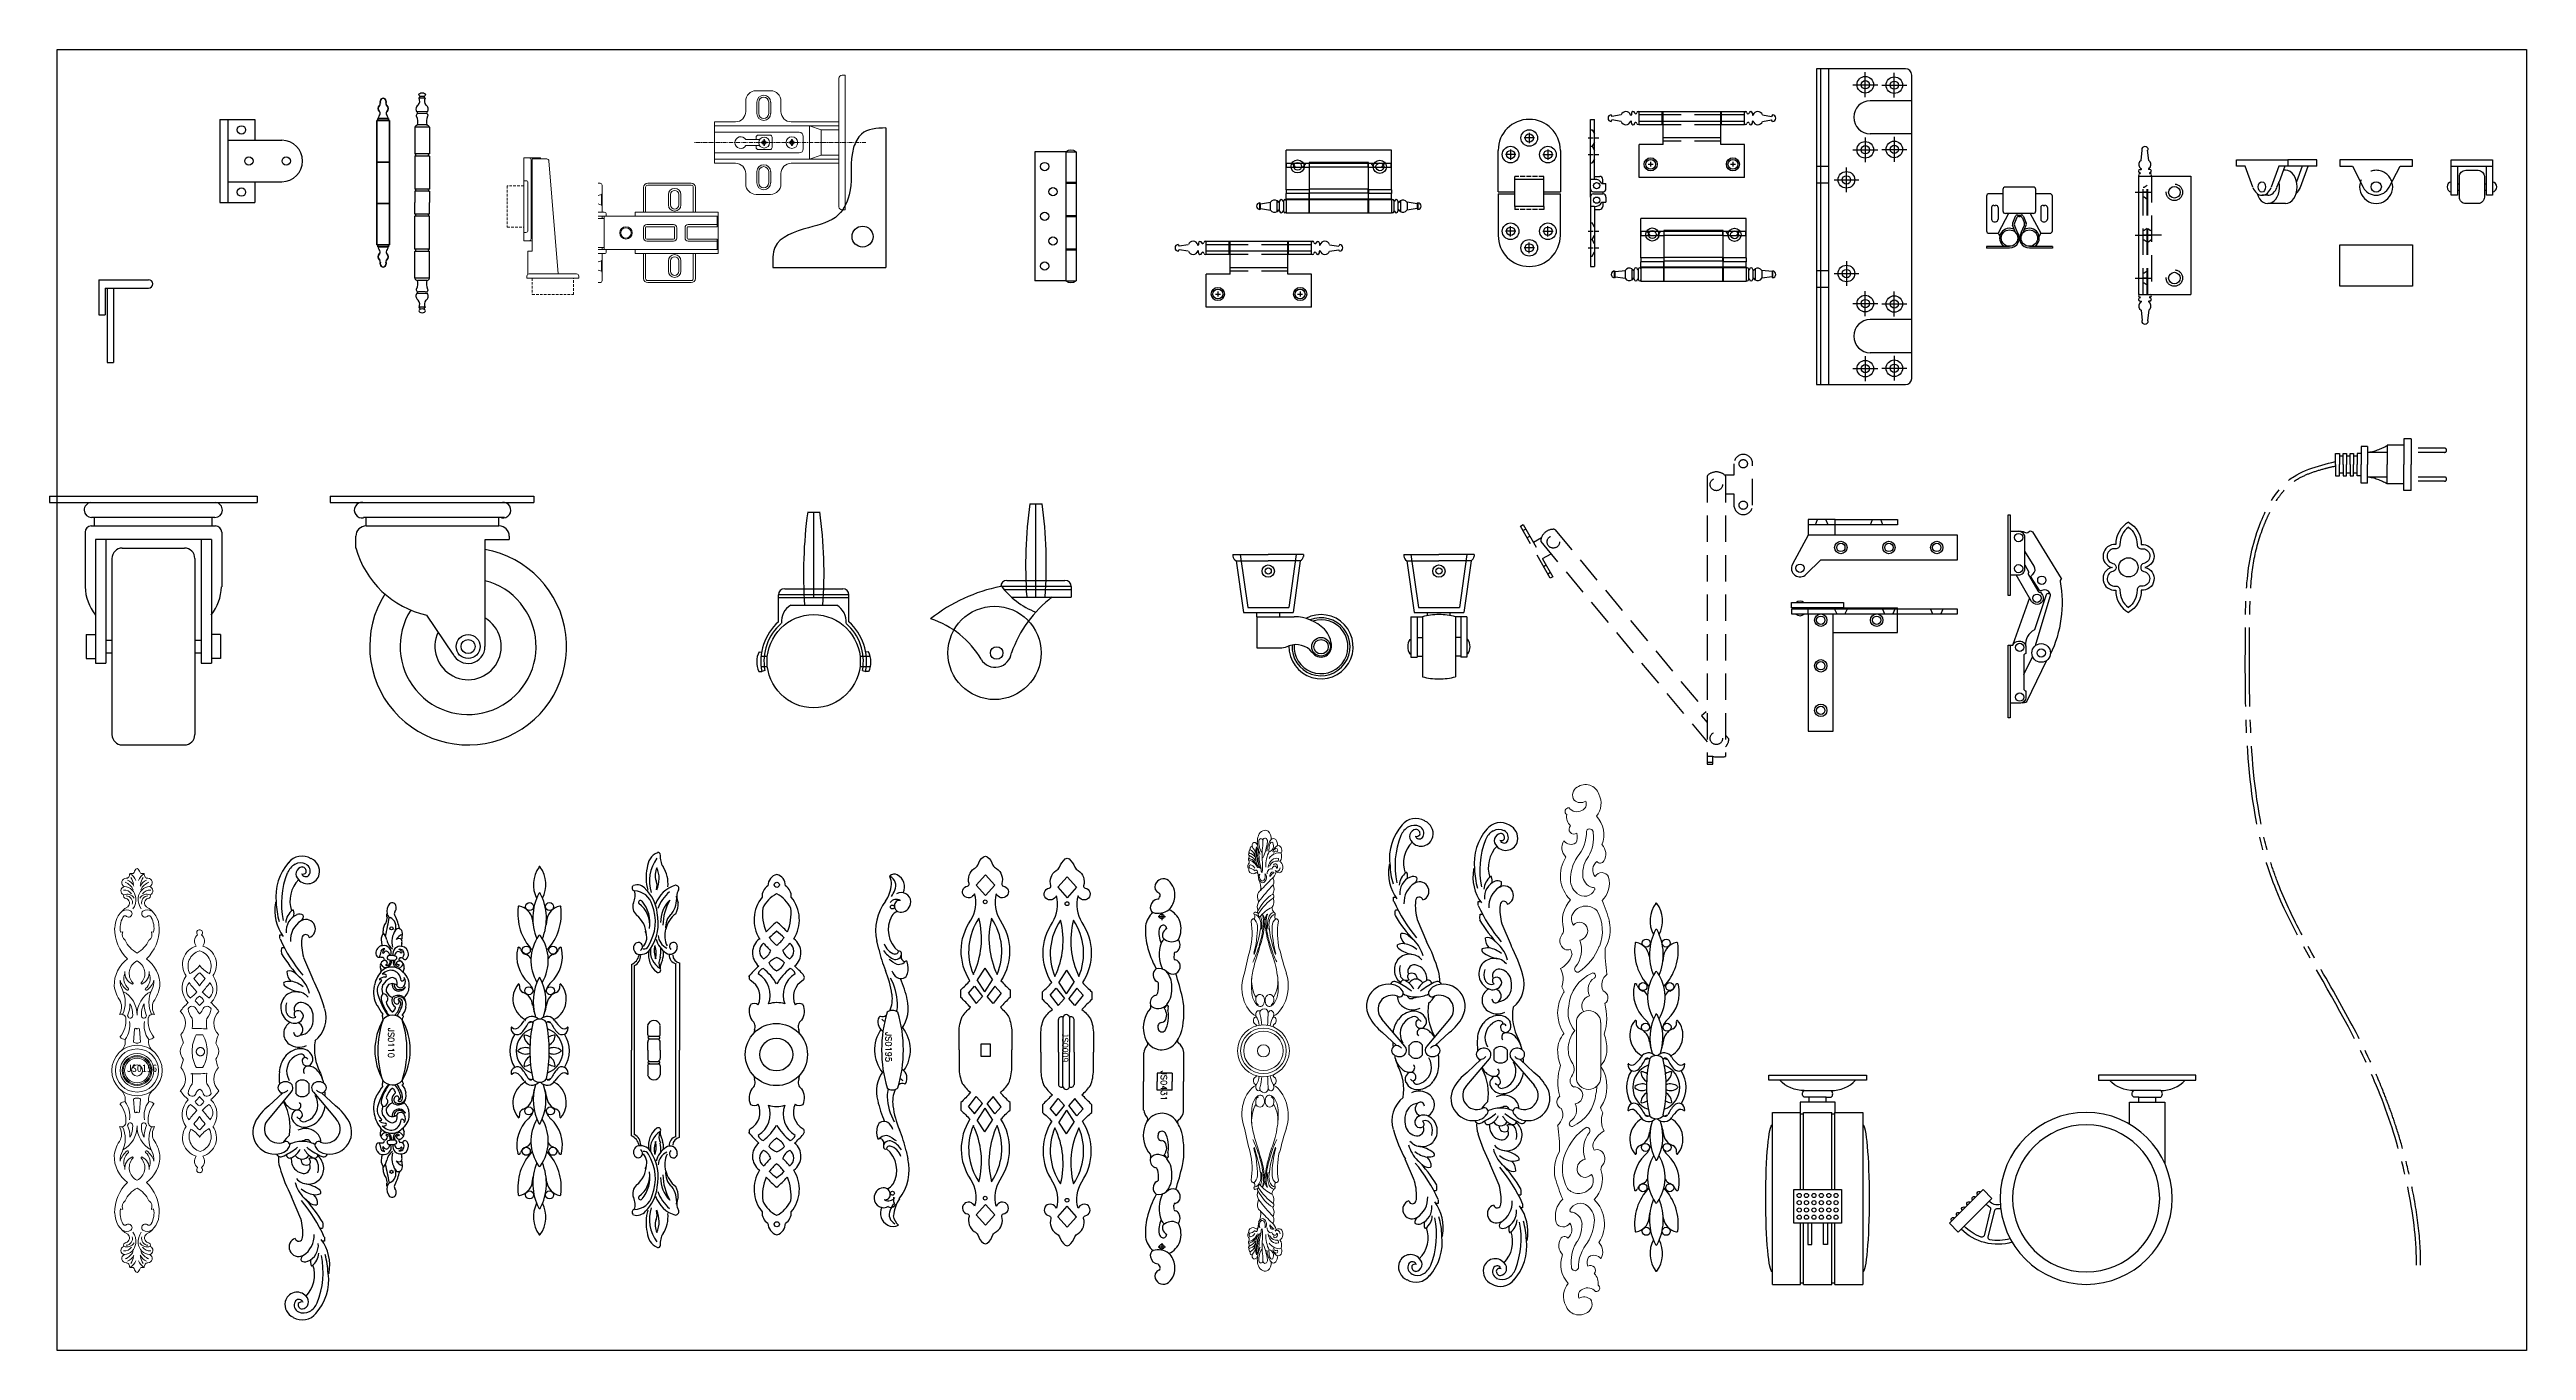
# Model space of a CAD drawing. Extents: x -159357 to -158161, y -75715 to -75088.
import ezdxf

# ---------------------------------------------------------------- set-up
doc = ezdxf.new("R2010")
doc.units = 0
doc.header["$LTSCALE"] = 2
doc.header["$MEASUREMENT"] = 0
for name, pattern in [('ACAD_ISO02W100', [15, 12, -3]), ('CENTER2', [28.575, 19.05, -3.175, 3.175, -3.175]), ('CENTERX2', [4, 2.5, -0.5, 0.5, -0.5]), ('HIDDEN', [9.525, 6.35, -3.175]), ('HIDDEN2', [4.7625, 3.175, -1.5875])]:
    doc.linetypes.add(name, pattern=pattern)
doc.layers.get('0').update_dxf_attribs({"linetype": 'CONTINUOUS'})
for name, color, linetype, lineweight in [('01-가는선', 12, 'CONTINUOUS', 9), ('04-중심선', 62, 'CENTERX2', 9), ('7-hardware', 6, 'CONTINUOUS', 30), ('HIDDEN', 7, 'HIDDEN', 5), ('MISC', 8, 'CONTINUOUS', 5), ('MISC2', 42, 'CONTINUOUS', 9), ('MISC3', 253, 'CONTINUOUS', 0), ('标注', 7, 'CONTINUOUS', 25)]:
    doc.layers.add(name, color=color, linetype=linetype, lineweight=lineweight)
for name, color, linetype in [('723', 150, 'CONTINUOUS'), ('7主线', 7, 'CONTINUOUS'), ('9细线', 9, 'CONTINUOUS'), ('HINGE', 7, 'CONTINUOUS'), ('LINE1', 41, 'CONTINUOUS'), ('PV-8AFD', 7, 'CONTINUOUS'), ('公司', 7, 'CONTINUOUS'), ('繪圖層', 7, 'CONTINUOUS')]:
    doc.layers.add(name, color=color, linetype=linetype)
doc.styles.add('HZ', font='simfang.ttf')
doc.styles.add('TXL', font='romanc.shx', dxfattribs={"bigfont": 'hztxt'})

msp = doc.modelspace()

# ---------------------------------------------------------------- texts
at = {"color": 0, "insert": (-158865.1, -75562.2), "char_height": 3, "width": 17.714, "attachment_point": 1, "rotation": 270, "style": 'HZ'}
msp.add_mtext('{\\fArial|b0|i0|c0|p32;JS0009}', dxfattribs=at)
at = {"layer": '繪圖層', "color": 0, "lineweight": 13, "insert": (-159319.6, -75577.5), "char_height": 3.6, "width": 15.907, "attachment_point": 1, "style": 'HZ'}
msp.add_mtext('JS0156^I', dxfattribs=at)

# ---------------------------------------------------------------- blocks, each defined once
blk = doc.blocks.new('270%%D PIVOT HINGE1-E 270度 鸡咀较1-立面')
at = {"linetype": 'ByBlock'}
for points in [[(-40.1, 1.8), (-40.1, 4.3), (-14.9, 4.3), (-14.9, 1.8)], [(-40.1, -1.2), (40.1, -1.2), (40.1, 1.2), (-40.1, 1.2)]]:
    blk.add_lwpolyline(points, close=True, dxfattribs=at)
for points in [[(-31.9, -1.2), (-31.9, -57.7), (-19.9, -57.7), (-19.9, -1.2)], [(-19.9, -10.2), (11.1, -10.2), (11.1, -1.2)]]:
    blk.add_lwpolyline(points, dxfattribs=at)
at = {"layer": 'LINE1', "linetype": 'ByBlock'}
for p, q in [((-37.9, 1.8), (-37.9, 1.2)), ((-33.9, 1.8), (-33.9, 1.2)), ((-31.9, -1.2), (-31.9, 1.8)), ((-14.9, 1.8), (11.1, 1.8)), ((11.1, 1.2), (11.1, 1.8)), ((11.1, -1.2), (11.1, 1.2))]:
    blk.add_line(p, q, dxfattribs=at)
at = {"layer": 'LINE1', "linetype": 'HIDDEN2'}
for p, q in [((-19.2, 1.2), (-18.2, -1.2)), ((-13.2, 1.2), (-14.2, -1.2)), ((3.9, 1.2), (4.9, -1.2)), ((9.9, 1.2), (8.9, -1.2)), ((27.1, 1.2), (28.1, -1.2)), ((33.1, 1.2), (32.1, -1.2))]:
    blk.add_line(p, q, dxfattribs=at)
at = {"layer": 'LINE1', "linetype": 'ByBlock'}
for centre, radius in [((-25.9, -4.2), 3), ((-25.9, -4.2), 2), ((1.1, -4.2), 3), ((1.1, -4.2), 2), ((-25.9, -26.2), 3), ((-25.9, -26.2), 2), ((-25.9, -47.7), 3), ((-25.9, -47.7), 2)]:
    blk.add_circle(centre, radius, dxfattribs=at)
for centre, start, end in [((-35.9, 2.1), 47.2239, 132.7761), ((-35.9, 0.9), 227.2239, 312.7761)]:
    blk.add_arc(centre, 2.94, start, end, dxfattribs=at)
blk = doc.blocks.new('270%%D PIVOT HINGE1-P 270度 鸡咀较1-平面')
at = {"linetype": 'ByBlock'}
for points in [[(-23, 6), (-23, 13.5), (-36, 13.5), (-36, 6)], [(-23, 11), (-36, 11)]]:
    blk.add_lwpolyline(points, dxfattribs=at)
blk.add_lwpolyline([(36, 6), (-36, 6), (-43.7, -8.1, 0.868413), (-37, -12.9), (-30, -6), (36, -6)], format="xyb", close=True, dxfattribs=at)
at = {"layer": 'LINE1', "linetype": 'HIDDEN2'}
for p, q in [((-32.5, 11), (-31.5, 13.5)), ((-26.5, 11), (-27.5, 13.5)), ((-6, 11), (-5, 13.5)), ((0, 11), (-1, 13.5))]:
    blk.add_line(p, q, dxfattribs=at)
at = {"layer": 'LINE1', "linetype": 'ByBlock'}
blk.add_lwpolyline([(-23, 13.5), (7, 13.5), (7, 11), (-23, 11)], dxfattribs=at)
for centre, radius in [((-20.3, 0), 3), ((-20.3, 0), 2), ((2.9, 0), 3), ((2.9, 0), 2), ((26, 0), 3), ((26, 0), 2), ((-40, -10), 2)]:
    blk.add_circle(centre, radius, dxfattribs=at)
blk = doc.blocks.new('270%%D PIVOT HINGE1 270度 鸡咀较1')
for name, p in [('270%%D PIVOT HINGE1-P 270度 鸡咀较1-平面', (36, 88.6)), ('270%%D PIVOT HINGE1-E 270度 鸡咀较1-立面', (31.9, 57.7))]:
    blk.add_blockref(name, p)
blk = doc.blocks.new('SURFACE-MOUNT CONCEALED HINGE-O 台面铰-打开')
at = {"linetype": 'ByBlock'}
for p, q in [((10.3, 40.4), (2.2, 17.8)), ((7.5, 3.4), (11.7, 12)), ((8.5, 13.5), (8.5, 13.5))]:
    blk.add_line(p, q, dxfattribs=at)
blk.add_lwpolyline([(0, 41.5), (0, 80.5), (1, 80.5), (1, 41.5)], close=True, dxfattribs=at)
for points in [[(1, 72.5), (6, 72.5, -0.119662), (8.4, 71.9, 0.319693), (9.5, 71.9), (10.3, 72.5, -0.426717), (11.7, 72.2), (25.6, 49.7, -0.383286), (25.6, 49.3), (25.4, 49.2, 0.28043), (25.1, 48.3, -0.155467), (20.3, 13)], [(1, 51.5), (5, 51.5, 0.414214), (8, 54.5), (8, 69.5, 0.414214), (5, 72.5)], [(13.1, 17.4), (20.3, 41.1, 0.219971), (20.1, 42.7, 0.388871), (16.2, 43.9, -0.383286), (14.9, 44.2), (11.2, 50.1, -0.383286), (11.5, 51.5), (11.8, 51.7, 0.383786), (12.5, 55.7), (8, 62.9)], [(8, 56.3), (10, 52.8, 0.414214), (9.7, 51.5), (14.2, 43.7, 0.266358), (15, 43.2, -0.270113), (15.9, 42.7), (16.5, 41.7, -1), (11.3, 38.7), (3.9, 51.5)], [(20.4, 42.1), (19.6, 42.4, 0.415113), (18.3, 41.8), (12.6, 25, 0.297577), (8.4, 17.1)], [(1, 17.5), (1, -17.5), (0, -17.5), (0, 17.5), (2.2, 17.5, -0.317837), (5, 19.5), (5.5, 19.5, -0.414214), (8.5, 16.5), (8.5, 13.5, 0.414214), (7.5, 12.5), (7.5, -3.5, 0.414214), (8.5, -4.5), (8.5, -4.5), (8.5, -7.5, -0.414214), (5.5, -10.5), (1, -10.5)], [(6.7, -10.3, -0.123317), (7.9, -10.1, 0.325485), (8.9, -9.6), (18.7, 10.3)]]:
    blk.add_lwpolyline(points, format="xyb", dxfattribs=at)
blk.add_circle((15.9, 13.8), 4.5, dxfattribs=at)
at = {"layer": 'LINE1', "linetype": 'ByBlock'}
for centre in [(5, 69.5), (5, 54.5), (16.2, 48.9), (13.9, 40.2), (5.5, 16.5), (15.9, 13.8), (5.5, -7.5)]:
    blk.add_circle(centre, 2, dxfattribs=at)
blk = doc.blocks.new('caster 1')
at = {"layer": 'LINE1'}
for p, q in [((17, -7.5), (30, -7.5)), ((27.6, -10.7), (19.4, -10.7)), ((46.6, -2.5), (46.6, -2.5))]:
    blk.add_line(p, q, dxfattribs=at)
for points in [[(0, -2.5), (0, 0), (47, 0), (47, -2.5)], [(98.5, -59.5), (102.7, -55.3), (119, -71.5), (114.8, -75.8)]]:
    blk.add_lwpolyline(points, close=True, dxfattribs=at)
for points in [[(19.4, -13.1), (19.4, -10.7), (17, -10.7, -0.5), (17, -7.5, -0.207194), (5.2, -2.5)], [(27.6, -13.1), (27.6, -10.7), (30, -10.7, 0.5), (30, -7.5, 0.207194), (41.8, -2.5)], [(105.3, -57.8, 1), (103.9, -56.4)], [(107.8, -60.3, 1), (106.4, -58.9)], [(94.2, -64.5, 0.064263), (96.2, -64.6), (96.2, -64.6, -0.364592), (97.3, -65.4), (97.3, -65.4), (100.4, -78.1), (100.4, -78.1, -0.434901), (99.6, -79.3), (99.6, -79.3, -0.109009), (89.7, -78.9)], [(94.4, -62.5, 0.256438), (99.9, -60.9)], [(101.3, -62.3, -0.066829), (99.6, -63.6, 0.335059), (99.2, -64.7), (102.3, -77.5, 0.447465), (103.6, -78.2, 0.108503), (111.9, -72.9)], [(110.3, -62.8, 1), (108.9, -61.4)], [(112.8, -65.4, 1), (111.4, -63.9)], [(115.4, -67.9, 1), (114, -66.5)], [(117.9, -70.4, 1), (116.5, -69)], [(88.7, -80.7, 0.273817), (113.3, -74.3)]]:
    blk.add_lwpolyline(points, format="xyb", dxfattribs=at)
blk.add_lwpolyline([(32, -23.7), (32, -13.1), (15, -13.1), (15, -42.8)], dxfattribs=at)
for radius in [41.5, 35.5]:
    blk.add_circle((53, -59.5), radius, dxfattribs=at)
blk = doc.blocks.new('caster 2')
at = {"layer": 'LINE1'}
for p, q in [((17, -7.5), (30, -7.5)), ((27.6, -10.7), (19.4, -10.7)), ((46.6, -2.5), (46.6, -2.5)), ((1.7, -101), (1.7, -18)), ((1.7, -18), (15.2, -18)), ((15.2, -55.3), (15.2, -18)), ((15.2, -18.7), (16.7, -18.7)), ((16.7, -18), (30.3, -18)), ((16.7, -55.3), (16.7, -18)), ((30.3, -55.3), (30.3, -18)), ((30.3, -18.7), (31.8, -18.7)), ((31.8, -18), (45.3, -18)), ((31.8, -55.3), (31.8, -18)), ((45.3, -18), (45.3, -101)), ((15.2, -101), (15.2, -71.5)), ((16.7, -101), (16.7, -71.5)), ((30.3, -101), (30.3, -71.5)), ((31.8, -101), (31.8, -71.5)), ((1.7, -101), (15.2, -101)), ((15.2, -100.2), (16.7, -100.2)), ((16.7, -101), (30.3, -101)), ((30.3, -100.2), (31.8, -100.2)), ((31.8, -101), (45.3, -101))]:
    blk.add_line(p, q, dxfattribs=at)
for points in [[(0, -2.5), (0, 0), (47, 0), (47, -2.5)], [(12, -71.5), (12, -55.3), (35, -55.3), (35, -71.5)]]:
    blk.add_lwpolyline(points, close=True, dxfattribs=at)
for points in [[(19.4, -13.1), (19.4, -10.7), (17, -10.7, -0.5), (17, -7.5, -0.207194), (5.2, -2.5)], [(27.6, -13.1), (27.6, -10.7), (30, -10.7, 0.5), (30, -7.5, 0.207194), (41.8, -2.5)]]:
    blk.add_lwpolyline(points, format="xyb", dxfattribs=at)
for points in [[(32, -18), (32, -13.1), (15, -13.1), (15, -18)], [(18.7, -71.5), (18.7, -81.7), (20.7, -81.7), (20.7, -71.5)], [(28.3, -71.5), (28.3, -81.7), (26.3, -81.7), (26.3, -71.5)]]:
    blk.add_lwpolyline(points, dxfattribs=at)
for centre in [(14.6, -58.1), (18.1, -58.1), (21.7, -58.1), (25.3, -58.1), (28.9, -58.1), (32.4, -58.1), (14.6, -61.6), (14.6, -65.1), (14.6, -68.6), (18.1, -61.6), (18.1, -65.1), (18.1, -68.6), (21.7, -61.6), (21.7, -65.1), (21.7, -68.6), (25.3, -61.6), (25.3, -65.1), (25.3, -68.6), (28.9, -61.6), (28.9, -65.1), (28.9, -68.6), (32.4, -61.6), (32.4, -65.1), (32.4, -68.6)]:
    blk.add_circle(centre, 1, dxfattribs=at)
at = {"layer": 'LINE1', "extrusion": (0, 0, -1)}
blk.add_ellipse((1.7, -59.5), major_axis=(0, 35.5), ratio=0.091222, start_param=3.141593, end_param=6.283185, dxfattribs=at)
at = {"layer": 'LINE1'}
blk.add_ellipse((45.3, -59.5), major_axis=(0, 35.5), ratio=0.091222, start_param=3.141593, end_param=6.283185, dxfattribs=at)
blk = doc.blocks.new('A$C37B918FE')
for p, q in [((0, 60), (17, 60)), ((0, 60), (0, 59.1)), ((3.5, 60), (7.1, 34.4)), ((34, 60), (17, 60)), ((30.5, 60), (26.9, 34.4)), ((34, 60), (34, 59.1)), ((82.4, 60), (99.4, 60)), ((82.4, 60), (82.4, 59.1)), ((85.9, 60), (89.5, 34.4)), ((116.4, 60), (99.4, 60)), ((112.9, 60), (109.3, 34.4)), ((116.4, 60), (116.4, 59.1)), ((1.5, 57), (5, 32)), ((1.5, 57), (17, 57)), ((32.5, 57), (17, 57)), ((32.5, 57), (29, 32)), ((83.9, 57), (87.4, 32)), ((83.9, 57), (99.4, 57)), ((114.9, 57), (99.4, 57)), ((114.9, 57), (111.4, 32)), ((5, 32), (29, 32)), ((7.1, 34.4), (26.9, 34.4)), ((11.5, 30), (11.5, 32)), ((11.5, 30), (11.5, 15)), ((11.5, 30), (29.5, 30)), ((22.5, 32), (22.5, 30)), ((85.9, 30), (85.9, 10.5)), ((85.9, 30), (91.4, 30)), ((87.4, 32), (111.4, 32)), ((88.9, 30), (88.9, 10.5)), ((89.5, 34.4), (109.3, 34.4)), ((91.4, 30), (91.4, 1)), ((93.9, 30.5), (93.9, 32)), ((104.9, 30.5), (104.9, 32)), ((107.4, 30), (107.4, 1)), ((112.9, 30), (107.4, 30)), ((109.9, 30), (109.9, 10.5)), ((112.9, 30), (112.9, 10.5)), ((11.5, 15), (23.5, 15)), ((85.4, 19), (85.9, 19)), ((85.4, 12), (85.9, 12)), ((88.9, 20), (91.4, 20)), ((109.9, 20), (107.4, 20)), ((113.4, 19), (112.9, 19)), ((113.4, 12), (112.9, 12)), ((85.9, 10.5), (88.9, 10.5)), ((88.9, 11), (91.4, 11)), ((109.9, 11), (107.4, 11)), ((112.9, 10.5), (109.9, 10.5))]:
    blk.add_line(p, q)
for centre, radius in [((17, 52), 3), ((17, 52), 1.5), ((99.4, 52), 3), ((99.4, 52), 1.5), ((42.5, 15.5), 4.5), ((42.5, 15.5), 3.5)]:
    blk.add_circle(centre, radius)
for centre, radius, start, end in [((2.6, 59.4), 2.61, 185.1267, 245.0364), ((31.4, 59.4), 2.61, 294.9636, 354.8733), ((85, 59.4), 2.61, 185.1267, 245.0364), ((113.8, 59.4), 2.61, 294.9636, 354.8733), ((42.5, 15.5), 15.5, 178.4613, 118.2132), ((42.5, 15.5), 14, 176.4851, 112.2564), ((29.3, 8.8), 21.2, 45.5273, 89.3332), ((42.5, 15.5), 13, 175.5321, 107.8648), ((34.1, 15), 13.5, 2.1974, 41.6491), ((99.4, -1.5), 32.5, 90, 104.25), ((99.4, -1.5), 32.5, 75.75, 90), ((22.7, 25.3), 10.3, 274.5074, 294.7869), ((30.5, 6.6), 9.91, 38.6305, 110.7915), ((42.5, 15.5), 5, 212.174, 6.9904), ((91, 15.5), 6.63, 148.1092, 211.8908), ((107.8, 15.5), 6.63, 328.1092, 31.8908), ((99.4, 32.5), 32.5, 255.75, 270), ((99.4, 32.5), 32.5, 270, 284.25)]:
    blk.add_arc(centre, radius, start, end)
blk = doc.blocks.new('A$C6E683539')
at = {"layer": '7-hardware', "color": 0}
for p, q in [((23.6, 192.6), (22.9, 192.2)), ((23.3, 192.5), (23.5, 192.7)), ((13.1, 185.7), (13.9, 185.7)), ((13.1, 183.9), (13.1, 185.7)), ((14, 179.6), (15.1, 179.6)), ((16.5, 167.9), (16.8, 168.1)), ((24.5, 174.8), (29, 164.3)), ((20.3, 167.3), (23, 164.9)), ((18.4, 109.7), (7.5, 96.8)), ((7.7, 103.2), (14.5, 109.4)), ((20.7, 114), (20.7, 109.3)), ((27, 114), (27, 109.3)), ((29.2, 109.7), (40.2, 96.8)), ((32.6, 118.9), (33.5, 116.5)), ((39.9, 103.2), (33.2, 109.4)), ((15.1, 104.6), (14.8, 105.4)), ((23.2, 48.7), (18.7, 59.2)), ((27.4, 56.3), (24.7, 58.6)), ((31.2, 55.6), (30.9, 55.5)), ((33.7, 44), (32.6, 44)), ((34.6, 37.9), (33.7, 37.9)), ((34.6, 39.7), (34.6, 37.9)), ((24.1, 31), (24.8, 31.3)), ((24.4, 31), (24.2, 30.8))]:
    blk.add_line(p, q, dxfattribs=at)
for centre, radius, start, end in [((35.8, 204.3), 24.7, 138.4222, 186.8349), ((53.8, 200.7), 40, 158.3564, 191.5868), ((24.4, 212.4), 8.34, 118.984, 158.3564), ((23.8, 215.3), 8.36, 58.3235, 142.9908), ((23.1, 214.6), 5.79, 63.9845, 118.984), ((24.3, 215), 3.48, 97.5376, 229.346), ((24.2, 216.9), 1.91, 247.9683, 324.8464), ((23.7, 216.3), 2.1, 345.5, 86.8756), ((24.1, 216.5), 3.61, 333.7111, 63.9845), ((25.5, 216.3), 6.72, 348.1225, 66.1542), ((32.7, 202), 14.8, 135.2969, 198.5415), ((26.4, 216.1), 5.76, 220.4402, 348.1225), ((25.5, 215.8), 2.04, 214.2336, 333.7111), ((31.9, 197.4), 21.3, 170.105, 216.1139), ((11.2, 201.1), 0.311, 61.7231, 174.5884), ((43.2, 201.7), 31.9, 180.5956, 197.3808), ((24, 191.1), 8.13, 127.0534, 176.3484), ((24.5, 187.6), 8.44, 112.8039, 186.1238), ((29.3, 183), 11.2, 122.2091, 182.7717), ((19.3, 197.4), 0.287, 30.3529, 146.5454), ((15.1, 195.8), 4.79, 344.19, 20.9298), ((22.6, 192.3), 3.39, 58.8206, 112.7334), ((22.2, 194.5), 2.17, 304.0312, 17.8032), ((25.7, 188.7), 4.37, 20.8969, 118.4919), ((79.7, 213.2), 72.8, 203.8417, 220.2155), ((23.6, 177.9), 9.86, 170.7767, 185.035), ((49.1, 181.8), 25.6, 175.1538, 195.7891), ((25.5, 184), 1.78, 14.614, 178.2882), ((25.9, 188.5), 4.3, 287.8168, 24.4335), ((64.3, 206.1), 58.4, 210.0183, 224.8663), ((22.1, 167.6), 5.67, 176.0805, 229.2332), ((17.6, 163.9), 4.33, 52.1092, 101.634), ((21.4, 150.6), 7.92, 137.381, 243.615), ((16.4, 162.2), 1.55, 162.5608, 223.0406), ((18.1, 153.9), 9.33, 87.9713, 109.8515), ((24.8, 173.3), 15.4, 231.6739, 262.0728), ((20.9, 150.6), 7.63, 40.6514, 134.718), ((16.1, 150.6), 12.9, 50.3489, 79.5163), ((11.1, 153.1), 16.8, 14.8684, 44.8663), ((-36.1, 129.8), 73.6, 16.0057, 27.9795), ((23.9, 150.5), 8.05, 163.2432, 199.7254), ((19.4, 148.9), 3.23, 199.7254, 293.4592), ((20, 147.9), 4.92, 243.4709, 322.1047), ((23, 149.8), 3.09, 134.8508, 202.4948), ((21.6, 147.4), 1.72, 131.5717, 237.7602), ((21.8, 146.5), 2.59, 323.5782, 122.1191), ((23.2, 149.7), 3.29, 85.2491, 135.767), ((22, 144.3), 7.1, 276.4733, 357.0955), ((22.7, 146.7), 6.38, 15.5803, 82.8952), ((18.2, 145.5), 11, 352.0092, 15.4576), ((21.2, 145.7), 14.2, 308.1245, 17.7594), ((21.1, 138), 6.2, 118.895, 234.5859), ((22.3, 139.7), 8.28, 234.5859, 295.507), ((21.6, 138.7), 1.92, 181.2593, 304.5165), ((20.7, 140), 3.47, 304.5165, 73.6296), ((54.1, 130.6), 24.4, 170.5819, 208.3704), ((46.9, 116.9), 34.2, 175.3778, 185.5532), ((26.5, 118.5), 13.8, 143.5853, 175.3778), ((23.3, 120.9), 9.81, 95.0508, 143.5853), ((24.8, 119.9), 8.48, 123.6149, 211.583), ((24.2, 120.7), 7.48, 99.2984, 123.6149), ((20.7, 130.7), 1.22, 356.5689, 39.7862), ((23, 124.4), 6.32, 27.91, 95.0508), ((23.3, 126.2), 1.95, 8.315, 96.4245), ((25.2, 125), 1.42, 25.3282, 191.0205), ((26.2, 124.8), 2.4, 181.0897, 310.3664), ((26.4, 120.2), 2.02, 111.1851, 226.1605), ((27, 117.3), 4.97, 50.5179, 105.212), ((25.5, 125.7), 3.52, 310.3664, 27.91), ((22.9, 112.4), 11.4, 14.4077, 50.5179), ((14.6, 111.9), 2.46, 127.3895, 267.4223), ((15.8, 110.6), 4.2, 58.1903, 130.6462), ((46.9, 116.9), 34.2, 192.0633, 193.9141), ((13.9, 113.1), 3.73, 278.857, 321.2512), ((16.3, 111.8), 3.02, 315.6039, 53.6723), ((23.8, 111.6), 3.97, 36.8699, 143.1301), ((23.8, 111.6), 3.97, 216.8699, 323.1301), ((22.9, 103.7), 8.48, 303.6149, 31.583), ((31.4, 111.8), 3.02, 126.3277, 224.3961), ((31.8, 110.6), 4.2, 49.3538, 121.8097), ((33.7, 113.1), 3.73, 218.7488, 261.143), ((33.1, 111.9), 2.46, 272.5777, 52.6105), ((0.8, 106.7), 34.2, 12.5408, 14.4077), ((0.8, 106.7), 34.2, 1.7608, 5.8918), ((21.5, 84.7), 23, 126.8899, 152.0269), ((12.4, 92), 6.83, 136.0427, 292.2455), ((24.7, 111.2), 11.4, 209.9895, 230.5179), ((-6.4, 93), 24.4, 350.5819, 28.3704), ((20.7, 106.2), 4.97, 230.5179, 285.212), ((22.2, 97.9), 3.52, 130.3664, 207.91), ((24.7, 99.2), 6.32, 207.91, 275.0508), ((21.5, 98.7), 2.4, 1.0897, 130.3664), ((22.5, 98.5), 1.42, 205.3282, 11.0205), ((21.2, 103.3), 2.02, 291.1851, 46.1605), ((24.4, 97.4), 1.95, 188.315, 276.4245), ((23.4, 102.8), 7.48, 279.2984, 303.6149), ((24.4, 102.7), 9.81, 275.0508, 323.5853), ((21.2, 105), 13.8, 323.5853, 351.9156), ((35.3, 92), 6.83, 247.7545, 43.9573), ((26.1, 84.7), 23, 27.9731, 53.1101), ((10.7, 90.5), 10.7, 152.0269, 287.0255), ((26.5, 77.8), 14.2, 128.1245, 147.0229), ((16, 84.2), 1.8, 316.8372, 124.8261), ((23.6, 73.2), 12.8, 89.3973, 117.3054), ((25.3, 83.9), 8.28, 54.5859, 115.507), ((25.6, 79.3), 7.1, 96.4733, 109.9881), ((24, 73.2), 12.8, 62.6946, 90.6027), ((27, 83.6), 3.47, 124.5165, 137.0393), ((26.1, 84.9), 1.92, 14.2837, 124.5165), ((27, 92.9), 1.22, 176.5689, 219.7862), ((31.7, 84.2), 1.8, 55.1739, 223.1628), ((26.6, 85.6), 6.2, 1.1173, 54.5859), ((37, 90.5), 10.7, 252.9745, 27.9731), ((13.6, 80.9), 2.34, 207.3795, 309.2549), ((26.5, 77.8), 14.2, 175.53, 197.7594), ((83.7, 93.8), 73.6, 196.0057, 207.9795), ((11.7, 86.7), 6.75, 288.6735, 326.6776), ((-3.3, 114.9), 40.3, 297.1507, 308.1801), ((17.9, 79.7), 1.74, 180.0169, 312.2351), ((29.5, 78.1), 11, 180.5517, 195.4576), ((25, 76.9), 6.38, 195.5803, 262.8952), ((15.5, 85.6), 8.09, 296.1104, 335.6749), ((23.8, 81.1), 3.72, 212.395, 270), ((25.8, 77.1), 2.59, 173.3824, 302.1191), ((23.8, 81.1), 3.72, 270, 327.605), ((32.2, 85.6), 8.09, 204.3251, 243.8896), ((50.9, 114.9), 40.3, 231.8199, 242.8493), ((24.6, 73.7), 3.09, 314.8508, 22.4948), ((28.3, 74.7), 3.23, 19.7254, 113.4592), ((26.1, 76.2), 1.72, 311.5717, 57.7602), ((29.7, 79.7), 1.74, 227.7649, 359.9831), ((36, 86.7), 6.75, 213.3224, 251.3265), ((26.3, 72.9), 7.92, 317.381, 50.4859), ((23.7, 73.1), 8.05, 343.2432, 19.7254), ((34, 80.9), 2.34, 230.7451, 332.6205), ((36.6, 70.5), 16.8, 194.8684, 224.8663), ((26.8, 73), 7.63, 220.6514, 314.718), ((31.6, 73), 12.9, 230.3489, 259.5163), ((24.5, 73.8), 3.29, 265.2491, 315.767), ((22.9, 50.3), 15.4, 51.6739, 82.0728), ((29.6, 69.6), 9.33, 267.9713, 289.8515), ((25.6, 56), 5.67, 356.0805, 49.2332), ((31.3, 61.3), 1.55, 342.5608, 43.0406), ((-1.5, 41.8), 25.6, 355.1538, 15.7891), ((-32.1, 10.4), 72.8, 23.8417, 40.2155), ((-16.7, 17.5), 58.4, 30.0183, 44.8663), ((30, 59.7), 4.33, 232.1092, 281.634), ((21.8, 35.1), 4.3, 107.8168, 204.4335), ((22.2, 39.6), 1.78, 194.614, 358.2882), ((18.4, 40.5), 11.2, 302.2091, 2.7717), ((23.2, 35.9), 8.44, 292.8039, 6.1238), ((15.8, 26.1), 21.3, 350.105, 36.1139), ((24.1, 45.7), 9.86, 350.7767, 5.035), ((22, 34.8), 4.37, 200.8969, 298.4919), ((25.4, 29), 2.17, 124.0312, 197.8032), ((25.1, 31.3), 3.39, 238.8206, 292.7334), ((15, 21.6), 14.8, 315.2969, 18.5415), ((32.6, 27.7), 4.79, 164.19, 200.9298), ((28.4, 26.2), 0.287, 210.3529, 326.5454), ((23.7, 32.5), 8.13, 307.0534, 356.3484), ((-6.1, 22.9), 40, 338.3564, 11.5868), ((4.4, 21.9), 31.9, 0.5956, 17.3808), ((21.3, 7.5), 5.76, 40.4402, 168.1225), ((11.9, 19.3), 24.7, 318.4222, 6.8349), ((36.5, 22.5), 0.311, 241.7231, 354.5884), ((22.2, 7.3), 6.72, 168.1225, 246.1542), ((23.9, 8.2), 8.36, 238.3235, 322.9908), ((23.6, 7), 3.61, 153.7111, 243.9845), ((22.2, 7.7), 2.04, 34.2336, 153.7111), ((23.9, 7.2), 2.1, 165.5, 266.8756), ((23.5, 6.6), 1.91, 67.9683, 144.8464), ((24.6, 9), 5.79, 243.9845, 298.984), ((23.4, 8.6), 3.48, 277.5376, 49.346), ((23.3, 11.2), 8.34, 298.984, 338.3564)]:
    blk.add_arc(centre, radius, start, end, dxfattribs=at)
blk = doc.blocks.new('A$C1828776B')
at = {"layer": '7-hardware', "color": 0}
for p, q in [((10.6, 152.4), (11, 149.7)), ((17.6, 152.4), (17.2, 149.7)), ((10.6, 25.4), (11, 28.1)), ((17.6, 25.4), (17.2, 28.1))]:
    blk.add_line(p, q, dxfattribs=at)
for centre in [(9.3, 158.4), (18.9, 158.4), (7.7, 137.4), (20.5, 137.4), (8.9, 117.9), (19.3, 117.9), (8.9, 59.9), (19.3, 59.9), (7.7, 40.3), (20.5, 40.3), (9.3, 19.3), (18.9, 19.3)]:
    blk.add_circle(centre, 1.93, dxfattribs=at)
for centre, radius, start, end in [((25.6, 169.1), 14.5, 144.2446, 207.1109), ((14.1, 177.4), 0.344, 29.568, 150.432), ((2.6, 169.1), 14.5, 332.8891, 35.7554), ((28.7, 154.8), 25.1, 172.0634, 223.5989), ((4.2, 158.2), 0.469, 71.8175, 168.907), ((2.9, 151), 7.84, 10.4036, 79.1016), ((36.6, 152.8), 25.8, 152.2376, 202.4108), ((14.1, 164.6), 0.41, 27.0258, 152.9742), ((-8.4, 152.8), 25.8, 337.5892, 27.7624), ((25.3, 151), 7.84, 100.8984, 169.5964), ((-0.5, 154.8), 25.1, 316.4011, 7.9366), ((24, 158.2), 0.469, 11.093, 108.1825), ((30.5, 132.5), 20.6, 144.9416, 210.9186), ((14.1, 144.2), 0.522, 15.9641, 164.0359), ((-2.3, 132.5), 20.6, 329.0814, 35.0584), ((20.4, 134.4), 17.3, 167.0422, 227.1351), ((4, 138.3), 0.482, 64.5896, 181.5132), ((3.6, 137.5), 1.43, 18.0018, 65.0804), ((8.8, 139.2), 4.07, 198.0018, 252.1782), ((6.4, 131.6), 3.87, 25.9822, 72.1782), ((21.8, 131.6), 3.87, 107.8218, 154.0178), ((7.8, 134.4), 17.3, 312.8649, 12.9578), ((19.4, 139.2), 4.07, 287.8218, 341.9982), ((24.6, 137.5), 1.43, 114.9196, 161.9982), ((24.2, 138.3), 0.482, 358.4868, 115.4104), ((12.4, 113.9), 11.2, 140.0606, 240.4292), ((3.9, 120.6), 0.575, 318.875, 103.37), ((7.2, 119.7), 2.9, 171.1975, 248.9273), ((2.2, 114.9), 9.44, 14.2399, 47.1351), ((34.7, 112.7), 23.7, 151.7743, 198.0903), ((14.1, 123.8), 0.342, 15.651, 164.349), ((-6.5, 112.7), 23.7, 341.9097, 28.2257), ((26, 114.9), 9.44, 132.8649, 165.7601), ((15.8, 113.9), 11.2, 299.5708, 39.9394), ((21, 119.7), 2.9, 291.0727, 8.8025), ((24.3, 120.6), 0.575, 76.63, 221.125), ((3.6, 110.4), 7.16, 3.9433, 68.9273), ((27.1, 112.7), 16.4, 186.4536, 199.5834), ((1.1, 112.7), 16.4, 340.4166, 353.5464), ((24.6, 110.4), 7.16, 111.0727, 176.0567), ((14.1, 88.9), 14.4, 146.1547, 213.8622), ((0.6, 100), 0.269, 41.7267, 188.1209), ((3.3, 99.6), 2.98, 174.4693, 318.0454), ((2.3, 101.8), 2.23, 228.0631, 308.6808), ((14.1, 88.9), 11.3, 110.0721, 249.9279), ((-4.5, 110.3), 13.1, 308.6808, 328.4191), ((-9, 110.7), 19.5, 318.0454, 334.277), ((6.9, 96.1), 0.315, 77.5437, 192.4563), ((12, 96.4), 5.44, 184.5489, 241.0274), ((10.4, 101.2), 4.29, 42.6619, 148.4191), ((6.6, 90.9), 5.44, 55.0416, 85.4511), ((9.8, 101.6), 1.3, 50.0651, 154.277), ((14.1, 88.9), 14.4, 104.7484, 112.493), ((73.3, 88.9), 63.9, 167.9741, 180), ((12.3, 102.8), 1.72, 185.1205, 200.7063), ((12.5, 101.8), 1.77, 125.4301, 167.9741), ((14.1, 99.5), 4.58, 90, 125.4301), ((14.1, 99.5), 4.58, 54.5699, 90), ((17.8, 101.2), 4.29, 31.5809, 137.3381), ((15.7, 101.8), 1.77, 12.0259, 54.5699), ((15.9, 102.8), 1.72, 339.2937, 354.8795), ((-45.1, 88.9), 63.9, 0, 12.0259), ((18.4, 101.6), 1.3, 25.723, 129.9349), ((14.1, 88.9), 14.4, 67.507, 75.2516), ((14.1, 88.9), 11.3, 290.0721, 69.9279), ((21.6, 90.9), 5.44, 94.5489, 124.9584), ((16.2, 96.4), 5.44, 298.9726, 355.4511), ((37.2, 110.7), 19.5, 205.723, 221.9546), ((21.3, 96.1), 0.315, 347.5437, 102.4563), ((32.7, 110.3), 13.1, 211.5809, 231.3192), ((24.9, 99.6), 2.98, 221.9546, 5.5307), ((25.9, 101.8), 2.23, 231.3192, 311.9369), ((14.1, 88.9), 14.4, 326.1547, 33.8622), ((27.6, 100), 0.269, 351.8791, 138.2733), ((3.9, 88.9), 0.315, 122.5437, 237.4563), ((7.3, 85), 5.44, 67.928, 130.4511), ((7.3, 92.8), 5.44, 229.5489, 292.072), ((12, 81.3), 5.44, 118.9726, 175.4511), ((73.3, 88.9), 63.9, 180, 192.0259), ((-45.1, 88.9), 63.9, 347.9741, 0), ((16.2, 81.3), 5.44, 4.5489, 61.0274), ((20.9, 85), 5.44, 49.5489, 112.072), ((20.9, 92.8), 5.44, 247.928, 310.4511), ((24.3, 88.9), 0.315, 302.5437, 57.4563), ((3.3, 78.1), 2.98, 41.9546, 185.5307), ((0.6, 77.8), 0.269, 171.8791, 318.2733), ((2.3, 76), 2.23, 51.3192, 131.9369), ((12.4, 63.9), 11.2, 119.5708, 219.9394), ((-4.5, 67.5), 13.1, 31.5809, 51.3192), ((-9, 67.1), 19.5, 25.723, 41.9546), ((6.9, 81.7), 0.315, 167.5437, 282.4563), ((10.4, 76.6), 4.29, 211.5809, 317.3381), ((6.6, 86.8), 5.44, 274.5489, 304.9584), ((14.1, 88.9), 14.4, 247.507, 255.2516), ((14.1, 88.9), 14.4, 247.507, 255.2516), ((14.1, 88.9), 14.4, 247.507, 255.2516), ((9.8, 76.1), 1.3, 205.723, 309.9349), ((12.3, 75), 1.72, 159.2937, 174.8795), ((12.5, 75.9), 1.77, 192.0259, 234.5699), ((34.7, 65), 23.7, 161.9097, 208.2257), ((14.1, 78.2), 4.58, 234.5699, 270), ((14.1, 78.2), 4.58, 270, 305.4301), ((-6.5, 65), 23.7, 331.7743, 18.0903), ((17.8, 76.6), 4.29, 222.6619, 328.4191), ((15.7, 75.9), 1.77, 305.4301, 347.9741), ((15.9, 75), 1.72, 5.1205, 20.7063), ((18.4, 76.1), 1.3, 230.0651, 334.277), ((14.1, 88.9), 14.4, 284.4305, 292.493), ((14.1, 88.9), 14.4, 284.7484, 292.493), ((21.6, 86.8), 5.44, 235.0416, 265.4511), ((37.2, 67.1), 19.5, 138.0454, 154.277), ((21.3, 81.7), 0.315, 257.5437, 12.4563), ((15.8, 63.9), 11.2, 320.0606, 60.4292), ((32.7, 67.5), 13.1, 128.6808, 148.4191), ((24.9, 78.1), 2.98, 354.4693, 138.0454), ((25.9, 76), 2.23, 48.0631, 128.6808), ((27.6, 77.8), 0.269, 221.7267, 8.1209), ((7.2, 58), 2.9, 111.0727, 188.8025), ((3.6, 67.4), 7.16, 291.0727, 356.0567), ((2.2, 62.9), 9.44, 312.8649, 345.7601), ((27.1, 65.1), 16.4, 160.4166, 173.5464), ((1.1, 65.1), 16.4, 6.4536, 19.5834), ((26, 62.9), 9.44, 194.2399, 227.1351), ((24.6, 67.4), 7.16, 183.9433, 248.9273), ((21, 58), 2.9, 351.1975, 68.9273), ((20.4, 43.3), 17.3, 132.8649, 192.9578), ((3.9, 57.2), 0.575, 256.63, 41.125), ((30.5, 45.3), 20.6, 149.0814, 215.0584), ((14.1, 53.9), 0.342, 195.651, 344.349), ((-2.3, 45.3), 20.6, 324.9416, 30.9186), ((7.8, 43.3), 17.3, 347.0422, 47.1351), ((24.3, 57.2), 0.575, 138.875, 283.37), ((28.7, 22.9), 25.1, 136.4011, 187.9366), ((4, 39.4), 0.482, 178.4868, 295.4104), ((3.6, 40.3), 1.43, 294.9196, 341.9982), ((8.8, 38.6), 4.07, 107.8218, 161.9982), ((6.4, 46.1), 3.87, 287.8218, 334.0178), ((-0.5, 22.9), 25.1, 352.0634, 43.5989), ((21.8, 46.1), 3.87, 205.9822, 252.1782), ((19.4, 38.6), 4.07, 18.0018, 72.1782), ((24.6, 40.3), 1.43, 198.0018, 245.0804), ((24.2, 39.4), 0.482, 244.5896, 1.5132), ((2.9, 26.8), 7.84, 280.8984, 349.5964), ((36.6, 25), 25.8, 157.5892, 207.7624), ((14.1, 33.6), 0.522, 195.9641, 344.0359), ((-8.4, 25), 25.8, 332.2376, 22.4108), ((25.3, 26.8), 7.84, 190.4036, 259.1016), ((4.2, 19.5), 0.469, 191.093, 288.1825), ((25.6, 8.7), 14.5, 152.8891, 215.7554), ((14.1, 13.1), 0.41, 207.0258, 332.9742), ((2.6, 8.7), 14.5, 324.2446, 27.1109), ((24, 19.5), 0.469, 251.8175, 348.907), ((14.1, 0.3), 0.344, 209.568, 330.432)]:
    blk.add_arc(centre, radius, start, end, dxfattribs=at)
blk = doc.blocks.new('A$C174E0580')
at = {"linetype": 'ACAD_ISO02W100', "lineweight": 9}
blk.add_circle((8.9, 58.8), 2, dxfattribs=at)
at = {"lineweight": 20}
for centre, radius, start, end in [((10.3, 100.4), 9.17, 105.9362, 216.1711), ((10.8, 111.7), 3.89, 128.4159, 218.8883), ((9.3, 115.8), 1.42, 79.4162, 227.3969), ((9.3, 115.8), 1.42, 312.6031, 100.5838), ((7.9, 111.7), 3.89, 321.1117, 51.5841), ((8.4, 100.4), 9.17, 323.8289, 74.0638), ((11.3, 99.7), 7.6, 107.5623, 208.8591), ((-2.2, 108.6), 14.4, 298.5006, 323.4474), ((27.4, 77.1), 26.6, 133.199, 141.5695), ((6.8, 99.7), 7.6, 333.0718, 72.4377), ((20.8, 108.6), 14.4, 216.5526, 239.6596), ((-8.8, 77.1), 26.6, 38.4305, 46.801), ((11, 89.1), 10.1, 144.2032, 224.7422), ((7.9, 88.2), 4.99, 135.9763, 232.3749), ((62.1, 136.6), 73.3, 217.8812, 222.3904), ((-3.8, 96.5), 15, 305.1585, 321.9064), ((-53.2, 43.9), 77.8, 36.4815, 39.7955), ((13, 79.3), 6.79, 122.5909, 148.9652), ((71.9, 43.9), 77.8, 140.2045, 143.5185), ((5.7, 79.3), 6.79, 31.0348, 57.4091), ((-43.5, 136.6), 73.3, 317.6096, 322.1188), ((22.4, 96.5), 15, 218.0936, 234.8415), ((10.7, 88.2), 4.99, 307.6251, 44.0237), ((7.6, 89.1), 10.1, 315.2578, 35.7968), ((21.1, 62.4), 26.1, 131.4861, 144.1683), ((-5.5, 72), 7.94, 316.2381, 45.8478), ((5.7, 78.2), 2.11, 29.056, 157.9424), ((11.3, 79.6), 7.56, 184.4814, 222.2054), ((-12, 71.6), 18, 352.4243, 9.2628), ((-30.4, 45.6), 52.9, 41.2919, 44.7235), ((10.5, 79.7), 3.04, 188.7159, 246.1039), ((49, 45.6), 52.9, 135.2765, 138.7081), ((8.1, 79.7), 3.04, 293.8961, 351.2841), ((12.9, 78.2), 2.11, 22.0576, 150.944), ((30.7, 71.6), 18, 170.7372, 187.5757), ((7.3, 79.6), 7.56, 317.7946, 355.5186), ((-2.5, 62.4), 26.1, 35.8317, 48.5139), ((24.1, 72), 7.94, 134.1522, 223.7619), ((7.7, 58), 7.67, 144.3807, 175.5958), ((-25.6, 56.6), 27.7, 12.3157, 21.1218), ((20.6, 58.9), 14.9, 150.0465, 181.3698), ((11.5, 6.7), 62.8, 88.1273, 95.2712), ((7.7, 283.5), 217.1, 270, 270.8498), ((-2, 58.9), 14.9, 358.6302, 30.0594), ((44.2, 56.6), 27.7, 158.8782, 167.6843), ((11, 58), 7.67, 4.4042, 35.6193), ((7.7, 59.2), 7.67, 184.4042, 215.6193), ((-5.5, 45.1), 7.94, 314.1522, 43.7619), ((-25.6, 60.6), 27.7, 338.8782, 347.6843), ((20.6, 58.2), 14.9, 178.6302, 209.9535), ((-12, 45.5), 18, 350.7372, 7.5757), ((11.5, 110.4), 62.8, 264.7288, 271.1912), ((7.7, -166.4), 217.1, 89.1502, 90), ((-2, 58.2), 14.9, 329.9406, 1.3698), ((24.1, 45.1), 7.94, 136.2381, 225.8478), ((11, 59.2), 7.67, 324.3807, 355.5958), ((44.2, 60.6), 27.7, 192.3157, 201.1218), ((21.1, 54.7), 26.1, 215.8317, 228.5139), ((11.3, 37.6), 7.56, 137.7946, 175.5186), ((5.7, 39), 2.11, 202.0576, 330.944), ((-30.4, 71.5), 52.9, 315.2765, 318.7081), ((14.8, 34.9), 7.86, 134.2632, 157.4217), ((3.8, 34.9), 7.86, 22.5783, 45.7368), ((49, 71.5), 52.9, 221.2919, 224.7235), ((12.9, 39), 2.11, 209.056, 337.9424), ((30.7, 45.5), 18, 173.2345, 189.2628), ((7.3, 37.6), 7.56, 4.4814, 42.2054), ((-2.5, 54.7), 26.1, 311.4861, 324.1683), ((11, 28.1), 10.1, 135.2578, 215.7968), ((7.9, 29), 4.99, 127.6251, 224.0237), ((62.1, -19.5), 73.3, 137.6096, 142.1188), ((-3.8, 20.6), 15, 38.0936, 54.8415), ((-53.2, 73.3), 77.8, 320.2045, 323.5185), ((13, 37.8), 6.79, 211.0348, 237.4091), ((5.7, 37.8), 6.79, 302.5909, 328.9652), ((71.9, 73.3), 77.8, 216.4815, 219.7955), ((22.4, 20.6), 15, 125.1585, 141.9064), ((-43.5, -19.5), 73.3, 37.8812, 42.3904), ((10.7, 29), 4.99, 315.9763, 52.3749), ((7.6, 28.1), 10.1, 324.2032, 44.7422), ((10.3, 16.7), 9.17, 143.8289, 254.0638), ((11.3, 17.5), 7.6, 151.1409, 254.4872), ((-2.2, 8.5), 14.4, 36.5526, 61.4994), ((27.4, 40.1), 26.6, 218.4305, 226.801), ((7.3, 17.5), 7.6, 285.5128, 28.8591), ((20.8, 8.5), 14.4, 118.5006, 143.4474), ((-8.8, 40.1), 26.6, 313.199, 321.5695), ((8.4, 16.7), 9.17, 285.9362, 36.1711), ((10.8, 5.5), 3.89, 141.1117, 231.5841), ((9.3, 1.4), 1.42, 132.6031, 280.5838), ((9.3, 1.4), 1.42, 259.4162, 47.3969), ((7.9, 5.5), 3.89, 308.4159, 38.8883)]:
    blk.add_arc(centre, radius, start, end, dxfattribs=at)
blk = doc.blocks.new('A$C23801F15')
at = {"layer": '繪圖層', "lineweight": 0}
for radius in [12.5, 11, 9.5, 2.92]:
    blk.add_circle((12.5, 106.4), radius, dxfattribs=at)
for centre, major_axis, ratio, start_param, end_param in [((6.2, 202.4), (0, 0.984), 0.709677, 0.134756, 2.378138), ((6.7, 203.9), (0, 0.922), 0.709677, -0.772388, 2.166666), ((4.5, 197.1), (0, 6.71), 0.709677, -0.958972, -0.344605), ((8.1, 205.3), (0, 1.57), 0.709677, 0.227437, 2.099013), ((4.6, 199.6), (0, 6.09), 0.709677, -1.171114, -0.633819), ((8, 204.1), (0, 2.77), 0.709677, -1.216712, 0.043592), ((15.3, 201.1), (0, 9.54), 0.709677, 1.167438, 2.303008), ((18.5, 202.4), (0, 13.3), 0.709677, 1.454645, 2.229367), ((3.8, 199.2), (0, 9.38), 0.709677, -1.500581, -0.925718), ((-78.1, 172), (0, 126.9), 0.709677, -1.355065, -1.31646), ((13.9, 207.3), (0, 6.13), 0.709677, 1.074391, 1.579803), ((22.1, 209.5), (0, 17.9), 0.709677, 1.701038, 2.055549), ((13.3, 207.4), (0, 5.34), 0.709677, -0.404997, 1.022674), ((14.7, 207), (0, 6.3), 0.709677, 1.425548, 2.461851), ((11.3, 207.3), (0, 1.53), 0.709677, -1.154228, 1.157205), ((29, 200.5), (0, 24.2), 0.709677, 1.407661, 1.645443), ((5.1, 206.8), (0, 10.1), 0.709677, 4.475882, 4.822016), ((13.3, 207.4), (0, 1.58), 0.709677, 4.599435, 7.565928), ((-0.9, 211.4), (0, 22), 0.709677, 4.138397, 4.523269), ((20.2, 201.8), (0, 8.58), 0.709677, 0.714288, 1.479555), ((13.3, 208.7), (0, 4.11), 0.709677, 4.608596, 5.76039), ((22.3, 202.9), (0, 10.1), 0.709677, 1.293565, 1.61464), ((16.5, 205.4), (0, 1.53), 0.709677, -0.534287, 1.351178), ((14.7, 206.4), (0, 4.18), 0.709677, 3.398316, 4.051658), ((17.3, 206.1), (0, 2.7), 0.709677, 4.377533, 6.91173), ((20, 200.9), (0, 4.53), 0.709677, 0.266521, 1.226845), ((15.4, 205.2), (0, 2.72), 0.709677, 4.198929, 5.289861), ((18.6, 201.8), (0, 2.18), 0.709677, -0.372053, 1.282897), ((19.7, 203), (0, 2.34), 0.709677, 4.176466, 6.60437), ((18.7, 203.1), (0, 0.953), 0.709677, 4.059905, 5.554623), ((6.1, 195.3), (0, 1.67), 0.709677, 0.466703, 2.599312), ((5.9, 198.8), (0, 0.956), 0.709677, 1.070199, 1.911974), ((5.7, 201.2), (0, 0.546), 0.709677, -0.188703, 2.43629), ((4.8, 200.1), (0, 1.07), 0.709677, 3.780499, 5.374589), ((4.9, 192.2), (0, 7.08), 0.709677, -1.016498, -0.069517), ((4.8, 190.5), (0, 7.95), 0.709677, -1.021817, -0.087526), ((4.8, 197.4), (0, 1.21), 0.709677, 4.195413, 5.745299), ((4, 192.2), (0, 8.8), 0.709677, -0.808371, -0.225229), ((6.5, 193.6), (0, 1.5), 0.709677, 1.415474, 2.909716), ((6.2, 195.2), (0, 0.897), 0.709677, -0.039451, 2.714372), ((5.3, 195.3), (0, 6.38), 0.709677, -0.75728, -0.101257), ((5.6, 186.9), (0, 7.5), 0.709677, -0.586123, -0.050626), ((6, 192.1), (0, 4.03), 0.709677, -0.936535, -0.055669), ((7.5, 195.3), (0, 3.58), 0.709677, 2.644995, 3.752914), ((8.8, 192.3), (0, 1.34), 0.709677, 4.58009, 6.351536), ((9, 190.9), (0, 1.48), 0.709677, 4.495536, 6.345891), ((16.9, 199.6), (0, 9.94), 0.709677, 1.609233, 2.121346), ((11.5, 190), (0, 2.05), 0.709677, 0.619741, 2.032483), ((20, 200.3), (0, 13.5), 0.709677, 1.609773, 1.927952), ((12.1, 190.5), (0, 2.26), 0.709677, 1.064837, 3.076063), ((-9.8, 186.5), (0, 30.7), 0.709677, -1.380209, -1.269157), ((-3.2, 195.7), (0, 21.5), 0.709677, 4.552973, 4.849334), ((11.8, 190.5), (0, 2.24), 0.709677, 3.269708, 5.243287), ((12, 190.1), (0, 2.73), 0.709677, 3.275842, 5.349067), ((21.6, 195.7), (0, 11.2), 0.709677, 0.917825, 1.63564), ((16, 191.8), (0, 2.37), 0.709677, -0.401409, 1.578163), ((18.8, 193.4), (0, 5.86), 0.709677, -0.235678, 1.34502), ((20.1, 191.8), (0, 10.1), 0.709677, -0.13496, 0.754931), ((18.7, 192.4), (0, 5.46), 0.709677, -0.174386, 0.979112), ((17, 190.5), (0, 2.04), 0.709677, -0.474857, 1.596602), ((19.9, 183.9), (0, 8.95), 0.709677, 0.36394, 0.757805), ((14.8, 194.8), (0, 5.91), 0.709677, 3.591991, 4.346472), ((17.9, 193.6), (0, 1.82), 0.709677, -1.151956, 1.168864), ((18.5, 201.1), (0, 1.73), 0.709677, -0.609534, 1.297196), ((18.2, 195.1), (0, 1.5), 0.709677, 4.161458, 7.163646), ((19, 195.4), (0, 2.39), 0.709677, 2.586479, 4.438459), ((20, 196), (0, 3.76), 0.709677, 2.354609, 3.4919), ((19, 198.8), (0, 1.08), 0.709677, 3.638617, 5.086837), ((18.9, 200.3), (0, 3.39), 0.709677, 3.836519, 5.182489), ((19.7, 194.9), (0, 2.98), 0.709677, 3.749523, 5.918046), ((13, 180.7), (0, 4.76), 0.709677, 1.454173, 2.13838), ((11.7, 180.8), (0, 3.01), 0.709677, 0.285735, 1.421686), ((23.9, 159.3), (0, 24.6), 0.709677, 0.405463, 0.935341), ((66.1, 93.2), (0, 115.9), 0.709677, 0.636737, 0.747938), ((27, 151.5), (0, 31.7), 0.709677, 0.450778, 0.845305), ((12.3, 190.9), (0, 3.53), 0.709677, 2.138524, 3.132579), ((6.7, 185.1), (0, 6.36), 0.709677, 4.501306, 5.360089), ((164.7, -101.8), (0, 358.3), 0.709677, 0.621584, 0.648697), ((15.3, 178.2), (0, 3.25), 0.709677, 3.761892, 5.314342), ((15.9, 187.9), (0, 2.34), 0.709677, 4.017067, 5.609989), ((15, 184.3), (0, 3.68), 0.709677, 3.998156, 5.323455), ((16.9, 180.9), (0, 0.957), 0.709677, 3.564206, 6.105045), ((-11, 163.2), (0, 25.4), 0.709677, 4.400303, 4.936153), ((7.6, 168.5), (0, 1.48), 0.709677, -0.163994, 1.327109), ((7.3, 171.3), (0, 1.48), 0.709677, 3.59682, 5.340438), ((8.4, 172.6), (0, 0.686), 0.709677, -0.617075, 2.393066), ((6.3, 165.8), (0, 4.77), 0.709677, -1.420218, -0.472422), ((7.9, 167.5), (0, 4.66), 0.709677, -1.145519, -0.072448), ((8.5, 168.9), (0, 4.29), 0.709677, -0.447582, -0.08509), ((11.9, 175.8), (0, 3.4), 0.709677, 0.788975, 2.165167), ((10.2, 173.3), (0, 0.77), 0.709677, 0.695488, 2.997507), ((10.9, 171.9), (0, 1.25), 0.709677, 1.018273, 2.718467), ((21.9, 152.1), (0, 24.6), 0.709677, 0.310579, 0.712149), ((-12.1, 172), (0, 35.7), 0.709677, 4.258177, 4.587394), ((6.4, 166.9), (0, 6.85), 0.709677, 4.39907, 5.082786), ((8.5, 168.9), (0, 4.29), 0.709677, -1.269356, -0.980849), ((5.5, 167.1), (0, 8.87), 0.709677, 4.480903, 5.070989), ((6.6, 168.5), (0, 8.43), 0.709677, 4.460556, 5.138337), ((8.8, 168.3), (0, 6.07), 0.709677, 4.587071, 5.404538), ((17.5, 168.3), (0, 6.07), 0.709677, 0.878647, 1.696114), ((42.5, 173.2), (0, 41.6), 0.709677, 1.707255, 1.982701), ((19.7, 168.5), (0, 8.43), 0.709677, 1.144848, 1.822629), ((14.3, 172.1), (0, 0.13), 0.709677, 3.488458, 7.097369), ((20.8, 167.1), (0, 8.87), 0.709677, 1.212196, 1.802282), ((17.8, 168.9), (0, 4.29), 0.709677, 0.08509, 1.269356), ((20, 166.9), (0, 6.85), 0.709677, 1.2004, 1.884115), ((18.4, 167.5), (0, 4.66), 0.709677, 0.072448, 1.145519), ((18.7, 175.7), (0, 2.96), 0.709677, 1.613976, 2.577755), ((20, 165.8), (0, 4.77), 0.709677, 0.472422, 1.420218), ((17.4, 172.1), (0, 1.08), 0.709677, 4.298738, 6.064706), ((18.9, 171.1), (0, 1.3), 0.709677, 1.109986, 2.739088), ((18.7, 168.5), (0, 1.48), 0.709677, -1.327109, 0.163994), ((37.3, 163.2), (0, 25.4), 0.709677, 1.347033, 1.882882), ((-27.6, 182), (0, 59.2), 0.709677, 4.12579, 4.278447), ((-17.1, 167), (0, 37.7), 0.709677, 4.34313, 4.699739), ((-24.3, 175.6), (0, 50.8), 0.709677, 4.248336, 4.499418), ((-57.9, 193.8), (0, 103.6), 0.709677, 4.2569, 4.342158), ((-10.2, 170.3), (0, 32), 0.709677, 4.286517, 4.589859), ((32.7, 169.2), (0, 26.6), 0.709677, 1.67769, 2.045488), ((51.8, 176.3), (0, 52.7), 0.709677, 1.7827, 2.032547), ((287.5, 326.5), (0, 419.3), 0.709677, 1.988073, 2.009867), ((42.8, 172.4), (0, 40.9), 0.709677, 1.955052, 2.174382), ((43.4, 167), (0, 37.7), 0.709677, 1.583446, 1.940055), ((12.6, 136.9), (0, 14.8), 0.709677, 1.089863, 2.784945), ((67.5, 119.5), (0, 93.6), 0.709677, 1.177337, 1.309), ((42.3, 131.2), (0, 51), 0.709677, 1.22913, 1.372403), ((13.7, 136.9), (1.1, 15.1), 0.707203, 3.594812, 5.235984), ((1.8, 139.1), (0, 24.8), 0.709677, -1.418829, -1.191398), ((270.9, 219.4), (-182.9, 182.9), 1, 1.035303, 1.082128), ((23.3, 138.2), (0, 23.4), 0.709677, 1.441158, 1.79295), ((16, 140.5), (0, 13), 0.709677, 1.513552, 2.266724), ((13.1, 135.7), (0, 8.98), 0.709677, 1.877187, 2.522999), ((10.5, 131), (0, 2.47), 0.709677, 0.575333, 2.900478), ((10.8, 130.2), (0, 3.36), 0.709677, -0.800711, 0.562054), ((10.9, 130.7), (0, 2.99), 0.709677, 3.268213, 5.403286), ((15.4, 130.7), (0, 2.99), 0.709677, 0.879899, 3.014973), ((15.5, 130.2), (0, 3.36), 0.709677, -0.562054, 0.800711), ((15.8, 131), (0, 2.47), 0.709677, 3.382708, 5.707853), ((13.2, 135.7), (0, 8.98), 0.709677, 3.760186, 4.405998), ((11.1, 139.9), (0, 11.8), 0.709677, 3.990198, 4.963962), ((7.6, 137.3), (0, 17), 0.709677, 4.456641, 4.896333), ((8.8, 120.8), (0, 1.63), 0.709677, 1.316771, 2.775078), ((8.8, 120.9), (0, 1.69), 0.709677, -0.322813, 1.393481), ((10.1, 123.8), (0, 1.84), 0.709677, -0.657149, 1.969966), ((3.3, 116.3), (0, 10.4), 0.709677, -1.349849, -0.857676), ((11.2, 132.2), (0, 4.48), 0.709677, 2.563354, 3.141593), ((12, 124.5), (0, 1.72), 0.709677, 0.783556, 2.066788), ((-7, 115.6), (0, 26.6), 0.709677, -1.450294, -1.258786), ((12.8, 123.2), (0, 3.43), 0.709677, -0.798452, 0.743893), ((13.2, 124.4), (0, 2.24), 0.709677, 4.374974, 5.314507), ((87, 114.7), (0, 102.2), 0.709677, 1.483823, 1.531882), ((16.1, 123.8), (0, 1.94), 0.709677, 4.351718, 7.810864), ((15.1, 132.2), (0, 4.48), 0.709677, 3.141593, 3.719831), ((22.9, 116.4), (0, 10.2), 0.709677, 0.853762, 1.362966), ((17.5, 120.9), (0, 1.69), 0.709677, -1.393481, 0.322813), ((17.5, 120.8), (0, 1.63), 0.709677, 3.508108, 4.966414), ((7.4, 116.3), (0, 3.29), 0.709677, -0.796083, -0.445198), ((3.5, 115.3), (0, 8.46), 0.709677, -1.203563, -1.166158), ((23.4, 115.2), (0, 9.29), 0.709677, 1.190801, 1.242721), ((18.9, 116.3), (0, 3.29), 0.709677, 0.445198, 0.796083)]:
    blk.add_ellipse(centre, major_axis=major_axis, ratio=ratio, start_param=start_param, end_param=end_param, dxfattribs=at)
at = {"layer": '繪圖層', "lineweight": 0, "extrusion": (0, 0, -1)}
for centre, major_axis, ratio, start_param, end_param in [((12.6, 75.8), (0, -14.8), 0.709677, 1.089863, 2.784945), ((13.1, 77), (0, -8.98), 0.709677, 1.877187, 2.522999), ((8.8, 91.9), (0, -1.63), 0.709677, 1.316771, 2.775078), ((8.8, 91.8), (0, -1.69), 0.709677, -0.322813, 1.393481), ((7.4, 96.4), (0, -3.29), 0.709677, -0.796083, -0.445198), ((10.1, 88.9), (0, -1.84), 0.709677, -0.657149, 1.969966), ((10.5, 81.7), (0, -2.47), 0.709677, 0.575333, 2.900478), ((3.3, 96.4), (0, -10.4), 0.709677, -1.349849, -0.857676), ((3.5, 97.4), (0, -8.46), 0.709677, -1.203563, -1.166158), ((11.2, 80.5), (0, -4.48), 0.709677, 2.563354, 3.141593), ((12, 88.2), (0, -1.72), 0.709677, 0.783556, 2.066788), ((-7, 97.2), (0, -26.6), 0.709677, -1.450294, -1.258786), ((12.8, 89.5), (0, -3.43), 0.709677, -0.798452, 0.743893), ((10.9, 82.1), (0, -2.99), 0.709677, 3.268213, 5.403286), ((15.4, 82.1), (0, -2.99), 0.709677, 0.879899, 3.014973), ((87, 98), (0, -102.2), 0.709677, 1.483823, 1.531882), ((13.2, 88.4), (0, -2.24), 0.709677, 4.374974, 5.314507), ((16.1, 88.9), (0, -1.94), 0.709677, 4.351718, 7.810864), ((15.1, 80.5), (0, -4.48), 0.709677, 3.141593, 3.719831), ((22.9, 96.3), (0, -10.2), 0.709677, 0.853762, 1.362966), ((15.8, 81.7), (0, -2.47), 0.709677, 3.382708, 5.707853), ((13.2, 77), (0, -8.98), 0.709677, 3.760186, 4.405998), ((17.5, 91.8), (0, -1.69), 0.709677, -1.393481, 0.322813), ((23.4, 97.5), (0, -9.29), 0.709677, 1.190801, 1.242721), ((18.9, 96.4), (0, -3.29), 0.709677, 0.445198, 0.796083), ((13.7, 75.8), (1.1, -15.1), 0.707203, 3.594812, 5.235984), ((17.5, 91.9), (0, -1.63), 0.709677, 3.508108, 4.966414), ((23.3, 74.5), (0, -23.4), 0.709677, 1.441158, 1.79295), ((16, 72.3), (0, -13), 0.709677, 1.513552, 2.266724), ((10.8, 82.5), (0, -3.36), 0.709677, -0.800711, 0.562054), ((15.5, 82.5), (0, -3.36), 0.709677, -0.562054, 0.800711), ((11.1, 72.8), (0, -11.8), 0.709677, 3.990198, 4.963962), ((7.6, 75.4), (0, -17), 0.709677, 4.456641, 4.896333), ((67.5, 93.2), (0, -93.6), 0.709677, 1.177337, 1.309), ((42.3, 81.6), (0, -51), 0.709677, 1.22913, 1.372403), ((-27.6, 30.8), (0, -59.2), 0.709677, 4.12579, 4.278447), ((-24.3, 37.2), (0, -50.8), 0.709677, 4.248336, 4.499418), ((-57.9, 18.9), (0, -103.6), 0.709677, 4.2569, 4.342158), ((51.8, 36.4), (0, -52.7), 0.709677, 1.7827, 2.032547), ((287.5, -113.8), (0, -419.3), 0.709677, 1.988073, 2.009867), ((42.8, 40.3), (0, -40.9), 0.709677, 1.955052, 2.174382), ((1.8, 73.6), (0, -24.8), 0.709677, -1.418829, -1.191398), ((270.9, -6.7), (-182.9, -182.9), 1, 1.035303, 1.082128), ((-11, 49.5), (0, -25.4), 0.709677, 4.400303, 4.936153), ((-17.1, 45.8), (0, -37.7), 0.709677, 4.34313, 4.699739), ((-10.2, 42.4), (0, -32), 0.709677, 4.286517, 4.589859), ((-12.1, 40.7), (0, -35.7), 0.709677, 4.258177, 4.587394), ((6.4, 45.8), (0, -6.85), 0.709677, 4.39907, 5.082786), ((42.5, 39.5), (0, -41.6), 0.709677, 1.707255, 1.982701), ((32.7, 43.5), (0, -26.6), 0.709677, 1.67769, 2.045488), ((20, 45.8), (0, -6.85), 0.709677, 1.2004, 1.884115), ((43.4, 45.8), (0, -37.7), 0.709677, 1.583446, 1.940055), ((37.3, 49.5), (0, -25.4), 0.709677, 1.347033, 1.882882), ((7.6, 44.2), (0, -1.48), 0.709677, -0.163994, 1.327109), ((7.3, 41.5), (0, -1.48), 0.709677, 3.59682, 5.340438), ((6.3, 46.9), (0, -4.77), 0.709677, -1.420218, -0.472422), ((8.4, 40.1), (0, -0.686), 0.709677, -0.617075, 2.393066), ((7.9, 45.2), (0, -4.66), 0.709677, -1.145519, -0.072448), ((8.5, 43.8), (0, -4.29), 0.709677, -0.447582, -0.08509), ((11.9, 37), (0, -3.4), 0.709677, 0.788975, 2.165167), ((10.2, 39.4), (0, -0.77), 0.709677, 0.695488, 2.997507), ((23.9, 53.4), (0, -24.6), 0.709677, 0.405463, 0.935341), ((10.9, 40.8), (0, -1.25), 0.709677, 1.018273, 2.718467), ((27, 61.2), (0, -31.7), 0.709677, 0.450778, 0.845305), ((21.9, 60.6), (0, -24.6), 0.709677, 0.310579, 0.712149), ((8.5, 43.8), (0, -4.29), 0.709677, -1.269356, -0.980849), ((5.5, 45.6), (0, -8.87), 0.709677, 4.480903, 5.070989), ((6.6, 44.2), (0, -8.43), 0.709677, 4.460556, 5.138337), ((8.8, 44.4), (0, -6.07), 0.709677, 4.587071, 5.404538), ((17.5, 44.4), (0, -6.07), 0.709677, 0.878647, 1.696114), ((19.7, 44.2), (0, -8.43), 0.709677, 1.144848, 1.822629), ((14.3, 40.6), (0, -0.13), 0.709677, 3.488458, 7.097369), ((20.8, 45.6), (0, -8.87), 0.709677, 1.212196, 1.802282), ((17.8, 43.8), (0, -4.29), 0.709677, 0.08509, 1.269356), ((18.4, 45.2), (0, -4.66), 0.709677, 0.072448, 1.145519), ((20, 46.9), (0, -4.77), 0.709677, 0.472422, 1.420218), ((18.7, 37), (0, -2.96), 0.709677, 1.613976, 2.577755), ((15.3, 34.5), (0, -3.25), 0.709677, 3.761892, 5.314342), ((17.4, 40.6), (0, -1.08), 0.709677, 4.298738, 6.064706), ((18.9, 41.6), (0, -1.3), 0.709677, 1.109986, 2.739088), ((18.7, 44.2), (0, -1.48), 0.709677, -1.327109, 0.163994), ((13, 32), (0, -4.76), 0.709677, 1.454173, 2.13838), ((11.7, 31.9), (0, -3.01), 0.709677, 0.285735, 1.421686), ((66.1, 119.5), (0, -115.9), 0.709677, 0.636737, 0.747938), ((12.3, 21.8), (0, -3.53), 0.709677, 2.138524, 3.132579), ((6.7, 27.7), (0, -6.36), 0.709677, 4.501306, 5.360089), ((12.1, 22.2), (0, -2.26), 0.709677, 1.064837, 3.076063), ((164.7, 314.5), (0, -358.3), 0.709677, 0.621584, 0.648697), ((11.8, 22.2), (0, -2.24), 0.709677, 3.269708, 5.243287), ((12, 22.6), (0, -2.73), 0.709677, 3.275842, 5.349067), ((15.9, 24.8), (0, -2.34), 0.709677, 4.017067, 5.609989), ((16.9, 31.8), (0, -0.957), 0.709677, 3.564206, 6.105045), ((15, 28.4), (0, -3.68), 0.709677, 3.998156, 5.323455), ((6.1, 17.4), (0, -1.67), 0.709677, 0.466703, 2.599312), ((5.9, 14), (0, -0.956), 0.709677, 1.070199, 1.911974), ((4.8, 22.2), (0, -7.95), 0.709677, -1.021817, -0.087526), ((4.9, 20.6), (0, -7.08), 0.709677, -1.016498, -0.069517), ((4.8, 15.3), (0, -1.21), 0.709677, 4.195413, 5.745299), ((4.8, 12.7), (0, -1.07), 0.709677, 3.780499, 5.374589), ((5.7, 11.6), (0, -0.546), 0.709677, -0.188703, 2.43629), ((6.5, 19.1), (0, -1.5), 0.709677, 1.415474, 2.909716), ((4, 20.6), (0, -8.8), 0.709677, -0.808371, -0.225229), ((6.2, 17.5), (0, -0.897), 0.709677, -0.039451, 2.714372), ((5.3, 17.4), (0, -6.38), 0.709677, -0.75728, -0.101257), ((5.6, 25.8), (0, -7.5), 0.709677, -0.586123, -0.050626), ((6, 20.7), (0, -4.03), 0.709677, -0.936535, -0.055669), ((7.5, 17.4), (0, -3.58), 0.709677, 2.644995, 3.752914), ((15.3, 11.7), (0, -9.54), 0.709677, 1.167438, 2.303008), ((8.8, 20.5), (0, -1.34), 0.709677, 4.58009, 6.351536), ((18.5, 10.3), (0, -13.3), 0.709677, 1.454645, 2.229367), ((9, 21.8), (0, -1.48), 0.709677, 4.495536, 6.345891), ((-78.1, 40.7), (0, -126.9), 0.709677, -1.355065, -1.31646), ((3.8, 13.6), (0, -9.38), 0.709677, -1.500581, -0.925718), ((11.5, 22.8), (0, -2.05), 0.709677, 0.619741, 2.032483), ((16.9, 13.1), (0, -9.94), 0.709677, 1.609233, 2.121346), ((20, 12.4), (0, -13.5), 0.709677, 1.609773, 1.927952), ((-9.8, 26.2), (0, -30.7), 0.709677, -1.380209, -1.269157), ((29, 12.2), (0, -24.2), 0.709677, 1.407661, 1.645443), ((-3.2, 17), (0, -21.5), 0.709677, 4.552973, 4.849334), ((-0.9, 1.3), (0, -22), 0.709677, 4.138397, 4.523269), ((21.6, 17), (0, -11.2), 0.709677, 0.917825, 1.63564), ((16, 20.9), (0, -2.37), 0.709677, -0.401409, 1.578163), ((18.8, 19.3), (0, -5.86), 0.709677, -0.235678, 1.34502), ((20.1, 20.9), (0, -10.1), 0.709677, -0.13496, 0.754931), ((17, 22.2), (0, -2.04), 0.709677, -0.474857, 1.596602), ((18.7, 20.3), (0, -5.46), 0.709677, -0.174386, 0.979112), ((19.9, 28.8), (0, -8.95), 0.709677, 0.36394, 0.757805), ((14.8, 17.9), (0, -5.91), 0.709677, 3.591991, 4.346472), ((17.9, 19.1), (0, -1.82), 0.709677, -1.151956, 1.168864), ((18.2, 17.6), (0, -1.5), 0.709677, 4.161458, 7.163646), ((20, 16.7), (0, -3.76), 0.709677, 2.354609, 3.4919), ((19, 17.4), (0, -2.39), 0.709677, 2.586479, 4.438459), ((19, 14), (0, -1.08), 0.709677, 3.638617, 5.086837), ((19.7, 17.8), (0, -2.98), 0.709677, 3.749523, 5.918046), ((18.9, 12.4), (0, -3.39), 0.709677, 3.836519, 5.182489), ((6.2, 10.3), (0, -0.984), 0.709677, 0.134756, 2.378138), ((6.7, 8.8), (0, -0.922), 0.709677, -0.772388, 2.166666), ((4.5, 15.7), (0, -6.71), 0.709677, -0.958972, -0.344605), ((8.1, 7.4), (0, -1.57), 0.709677, 0.227437, 2.099013), ((4.6, 13.1), (0, -6.09), 0.709677, -1.171114, -0.633819), ((8, 8.6), (0, -2.77), 0.709677, -1.216712, 0.043592), ((22.1, 3.2), (0, -17.9), 0.709677, 1.701038, 2.055549), ((13.9, 5.5), (0, -6.13), 0.709677, 1.074391, 1.579803), ((14.7, 5.8), (0, -6.3), 0.709677, 1.425548, 2.461851), ((13.3, 5.3), (0, -5.34), 0.709677, -0.404997, 1.022674), ((11.3, 5.5), (0, -1.53), 0.709677, -1.154228, 1.157205), ((5.1, 6), (0, -10.1), 0.709677, 4.475882, 4.822016), ((13.3, 5.3), (0, -1.58), 0.709677, 4.599435, 7.565928), ((20.2, 10.9), (0, -8.58), 0.709677, 0.714288, 1.479555), ((13.3, 4), (0, -4.11), 0.709677, 4.608596, 5.76039), ((22.3, 9.8), (0, -10.1), 0.709677, 1.293565, 1.61464), ((16.5, 7.3), (0, -1.53), 0.709677, -0.534287, 1.351178), ((14.7, 6.3), (0, -4.18), 0.709677, 3.398316, 4.051658), ((17.3, 6.6), (0, -2.7), 0.709677, 4.377533, 6.91173), ((20, 11.9), (0, -4.53), 0.709677, 0.266521, 1.226845), ((15.4, 7.5), (0, -2.72), 0.709677, 4.198929, 5.289861), ((18.6, 11), (0, -2.18), 0.709677, -0.372053, 1.282897), ((18.5, 11.7), (0, -1.73), 0.709677, -0.609534, 1.297196), ((19.7, 9.7), (0, -2.34), 0.709677, 4.176466, 6.60437), ((18.7, 9.7), (0, -0.953), 0.709677, 4.059905, 5.554623)]:
    blk.add_ellipse(centre, major_axis=major_axis, ratio=ratio, start_param=start_param, end_param=end_param, dxfattribs=at)
blk = doc.blocks.new('A$C60924C94')
for centre, radius in [((86.9, 15), 15), ((5, 15.2), 1.23), ((86.9, 15), 7.92), ((168.8, 15.2), 1.23)]:
    blk.add_circle(centre, radius)
for centre, radius, start, end in [((21.9, 8.9), 17.2, 57.6856, 129.3302), ((37.8, 18.6), 8.24, 39.0889, 144.0188), ((82.7, -10.7), 51.7, 131.6728, 138.1918), ((48.9, 20.5), 3.7, 105.5593, 162.8798), ((58.3, 30.5), 12.2, 212.0285, 289.9885), ((49.7, 26.6), 1.9, 44.9788, 138.2113), ((59.1, 32.4), 9.2, 208.9319, 294.8674), ((65.8, 26.1), 3.5, 149.652, 216.2255), ((65.9, 20.6), 7.96, 56.1458, 112.6236), ((73.5, 29.6), 4.03, 218.1563, 292.6217), ((88.2, -50), 77, 98.3642, 99.8432), ((85.6, -50), 77, 80.1568, 81.6358), ((100.3, 29.6), 4.03, 247.3783, 321.8437), ((107.9, 20.6), 7.96, 67.3764, 123.8542), ((114.7, 32.4), 9.2, 245.1326, 331.0681), ((108, 26.1), 3.5, 323.7745, 30.348), ((115.5, 30.5), 12.2, 250.0115, 327.9715), ((124.1, 26.6), 1.9, 41.7887, 135.0212), ((91.1, -10.7), 51.7, 41.8082, 48.3272), ((124.9, 20.5), 3.7, 17.1202, 74.4407), ((136, 18.6), 8.24, 35.9812, 140.9111), ((151.9, 8.9), 17.2, 50.6698, 122.3144), ((5.4, 13.7), 5.67, 89.7025, 163.8018), ((5.4, 16.5), 5.58, 193.2547, 270.5044), ((10.5, 16.4), 5.8, 84.5339, 149.3831), ((22.3, 8.7), 14.5, 114.4547, 153.3474), ((22.3, 21.6), 14.5, 206.6526, 245.5453), ((19, -0.2), 22.3, 66.9902, 97.0906), ((85.7, -40.4), 83.9, 133.7114, 138.5245), ((85.7, 70.7), 83.9, 221.4755, 226.2886), ((82.3, -29.1), 70.5, 137.2291, 141.1583), ((82.3, 59.4), 70.5, 218.8417, 222.7709), ((20.9, 5), 16.7, 37.4399, 55.2007), ((20.9, 25.3), 16.7, 304.7993, 322.5601), ((-307, -350.8), 504.3, 47.8926, 47.9009), ((-307, -350.8), 504.3, 47.0096, 47.5904), ((-307, 381.1), 504.3, 312.4096, 312.9904), ((36.9, 18.7), 4.71, 36.1868, 142.4051), ((34.8, 24.3), 6.5, 288.4455, 334.3259), ((34.8, 6), 6.5, 25.6741, 71.5545), ((57.9, 6.3), 19.9, 140.349, 153.6159), ((57.9, 24), 19.9, 206.3841, 219.651), ((39.4, 11.8), 7.82, 25.1329, 66.5428), ((39.4, 18.5), 7.82, 293.4572, 334.8671), ((66.4, 38.5), 27, 218.8048, 239.7234), ((66.4, -8.2), 27, 120.2766, 141.1952), ((58.3, -0.2), 12.2, 70.0115, 147.9715), ((76.7, 14.8), 14.9, 163.3603, 178.6824), ((77.2, 15.6), 15.4, 181.9116, 196.4406), ((97.1, 14.8), 14.9, 1.3176, 16.6397), ((96.6, 15.6), 15.4, 343.5594, 358.0884), ((115.5, -0.2), 12.2, 32.0285, 109.9885), ((107.4, 38.5), 27, 300.2766, 321.1952), ((107.4, -8.2), 27, 38.8048, 59.7234), ((134.4, 11.8), 7.82, 113.4572, 154.8671), ((134.4, 18.5), 7.82, 205.1329, 246.5428), ((116, 6.3), 19.9, 26.3841, 39.651), ((116, 24), 19.9, 320.349, 333.6159), ((136.9, 18.7), 4.71, 37.5949, 143.8132), ((139, 24.3), 6.5, 205.6741, 251.5545), ((139, 6), 6.5, 108.4455, 154.3259), ((480.8, -350.8), 504.3, 132.4096, 132.9904), ((480.8, 381.1), 504.3, 227.0096, 227.5904), ((152.9, 5), 16.7, 124.7993, 142.5601), ((152.9, 25.3), 16.7, 217.4399, 235.2007), ((480.8, -350.8), 504.3, 132.0991, 132.1074), ((91.5, -29.1), 70.5, 38.8417, 42.7709), ((91.5, 59.4), 70.5, 317.2291, 321.1583), ((154.8, -0.2), 22.3, 82.9094, 113.0098), ((88.1, -40.4), 83.9, 41.4755, 46.2886), ((88.1, 70.7), 83.9, 313.7114, 318.5245), ((151.5, 8.7), 14.5, 26.6526, 65.5453), ((151.5, 21.6), 14.5, 294.4547, 333.3474), ((163.3, 16.4), 5.8, 30.6169, 95.4661), ((168.4, 13.7), 5.67, 16.1982, 90.2975), ((168.4, 16.5), 5.58, 269.4956, 346.7453), ((10.5, 13.9), 5.8, 210.6169, 275.4661), ((21.9, 21.4), 17.2, 230.6698, 302.3144), ((19, 30.6), 22.3, 262.9094, 293.0098), ((-307, 381.1), 504.3, 312.0991, 312.1074), ((37.8, 11.7), 8.24, 215.9812, 320.9111), ((36.9, 11.6), 4.71, 217.5949, 323.8132), ((123.9, 80.5), 108.7, 222.8433, 226.6012), ((48.9, 9.8), 3.7, 197.1202, 254.4407), ((49.7, 3.7), 1.9, 221.7887, 315.0212), ((59.1, -2.1), 9.2, 65.1326, 151.0681), ((65.8, 4.2), 3.5, 143.7745, 210.348), ((65.9, 9.8), 7.96, 247.3764, 303.8542), ((73.5, 0.7), 4.03, 67.3783, 141.8437), ((88.7, 84.6), 81.3, 260.2747, 261.3813), ((85.1, 84.6), 81.3, 278.6187, 279.7253), ((100.3, 0.7), 4.03, 38.1563, 112.6217), ((107.9, 9.8), 7.96, 236.1458, 292.6236), ((114.7, -2.1), 9.2, 28.9319, 114.8674), ((108, 4.2), 3.5, 329.652, 36.2255), ((124.1, 3.7), 1.9, 224.9788, 318.2113), ((49.9, 80.5), 108.7, 313.3988, 317.1567), ((124.9, 9.8), 3.7, 285.5593, 342.8798), ((136, 11.7), 8.24, 219.0889, 324.0188), ((136.9, 11.6), 4.71, 216.1868, 322.4051), ((480.8, 381.1), 504.3, 227.8926, 227.9009), ((151.9, 21.4), 17.2, 237.6856, 309.3302), ((154.8, 30.6), 22.3, 246.9902, 277.0906), ((163.3, 13.9), 5.8, 264.5339, 329.3831)]:
    blk.add_arc(centre, radius, start, end)
blk = doc.blocks.new('A$C59C05E96')
for p, q in [((14, 17.2), (9, 12.7)), ((14, 8.2), (9, 12.7)), ((14, 17.2), (19, 12.7)), ((14, 8.2), (19, 12.7)), ((54, 12.4), (59.7, 16.1)), ((54, 12.4), (59.7, 8.7)), ((65.4, 12.4), (59.7, 16.1)), ((65.4, 12.4), (59.7, 8.7)), ((66.1, 20.3), (62.7, 17.3)), ((62.7, 17.3), (67.7, 13.5)), ((66.1, 20.3), (71.1, 16.4)), ((71.1, 16.4), (67.7, 13.5)), ((120.9, 20.3), (115.9, 16.4)), ((115.9, 16.4), (119.3, 13.5)), ((124.3, 17.3), (119.3, 13.5)), ((120.9, 20.3), (124.3, 17.3)), ((121.6, 12.4), (127.3, 16.1)), ((121.6, 12.4), (127.3, 8.7)), ((133, 12.4), (127.3, 16.1)), ((133, 12.4), (127.3, 8.7)), ((173, 17.2), (168, 12.7)), ((173, 8.2), (168, 12.7)), ((173, 17.2), (178, 12.7)), ((173, 8.2), (178, 12.7)), ((62.7, 7.4), (67.7, 11.3)), ((66.1, 4.5), (62.7, 7.4)), ((66.1, 4.5), (71.1, 8.3)), ((71.1, 8.3), (67.7, 11.3)), ((115.9, 8.3), (119.3, 11.3)), ((120.9, 4.5), (115.9, 8.3)), ((124.3, 7.4), (119.3, 11.3)), ((120.9, 4.5), (124.3, 7.4))]:
    blk.add_line(p, q)
for points in [[(60.1, 5.2, -0.299997), (30.9, 5.6, 0.205452), (18.1, 7.5, -0.200995), (20, 5.2, -1.042346), (14.4, 4, 0.473358), (13.2, 4.8, -0.322593), (5.9, 7.3, 0.185634), (4.3, 9, -0.145252), (0.3, 11.7, -0.133168), (0, 12.7, -0.133168), (0.3, 13.6, -0.145252), (4.3, 16.3, 0.185634), (5.9, 18.1, -0.322593), (13.2, 20.6, 0.473358), (14.4, 21.4, -1.042346), (20, 20.2, -0.200995), (18.1, 17.9, 0.205452), (30.9, 19.8, -0.299997), (60.1, 20.2)], [(60.1, 20.2, 0.043687), (64.4, 24.6), (68.1, 24.6, 0.018368), (72.9, 19.9, -0.065858), (77.4, 23.9, -0.099566), (84.8, 25.4), (93.5, 25.4)], [(126.9, 20.2, -0.043687), (122.6, 24.6), (118.9, 24.6, -0.018368), (114.1, 19.9, 0.065858), (109.6, 23.9, 0.099566), (102.2, 25.4), (93.5, 25.4)], [(126.9, 5.2, 0.299997), (156.1, 5.6, -0.205452), (168.9, 7.5, 0.200995), (167, 5.2, 1.042346), (172.6, 4, -0.473358), (173.8, 4.8, 0.322593), (181.1, 7.3, -0.185634), (182.7, 9, 0.145252), (186.7, 11.7, 0.133168), (187, 12.7, 0.133168), (186.7, 13.6, 0.145252), (182.7, 16.3, -0.185634), (181.1, 18.1, 0.322593), (173.8, 20.6, -0.473358), (172.6, 21.4, 1.042346), (167, 20.2, 0.200995), (168.9, 17.9, -0.205452), (156.1, 19.8, 0.299997), (126.9, 20.2)], [(93.5, 0), (84.8, 0, -0.099566), (77.4, 1.5, -0.065858), (72.9, 5.5, 0.018368), (68.1, 0.8), (64.4, 0.8, 0.043687), (60.1, 5.2)], [(93.5, 0), (102.2, 0, 0.099566), (109.6, 1.5, 0.065858), (114.1, 5.5, -0.018368), (118.9, 0.8), (122.6, 0.8, -0.043687), (126.9, 5.2)]]:
    blk.add_lwpolyline(points, format="xyb")
blk.add_lwpolyline([(90.5, 15), (96.7, 15), (96.7, 10.7), (90.5, 10.7)], close=True)
for centre in [(22, 12.6), (165, 12.6)]:
    blk.add_circle(centre, 0.902)
for centre, radius, start, end in [((45.9, -7.7), 28.3, 66.9193, 124.4422), ((39.8, 53.8), 39.4, 255.4801, 295.8813), ((141.1, -7.7), 28.3, 55.5578, 113.0807), ((147.2, 53.8), 39.4, 244.1187, 284.5199), ((39.8, -28.6), 39.4, 64.1187, 104.5199), ((45.9, 32.9), 28.3, 235.5578, 293.0807), ((147.2, -28.6), 39.4, 75.4801, 115.8813), ((141.1, 32.9), 28.3, 246.9193, 304.4422)]:
    blk.add_arc(centre, radius, start, end)
blk = doc.blocks.new('A$C26AF36FA')
at = {"color": 0}
for p, q in [((51, 21.1, -414.3), (54.1, 20.9, -414.3)), ((118.1, 27.5, -414.3), (138.5, 27.5, -414.3)), ((132.7, 19.7, -414.3), (132.7, 9.4, -414.3)), ((132.7, 19.7, -414.3), (138.5, 19.7, -414.3)), ((158.9, 27.5, -414.3), (138.5, 27.5, -414.3)), ((144.3, 19.7, -414.3), (138.5, 19.7, -414.3)), ((144.3, 19.7, -414.3), (144.3, 9.4, -414.3)), ((226, 21.1, -414.3), (222.9, 20.9, -414.3)), ((118.9, 0.2, -414.3), (138.5, 0.2, -414.3)), ((132.7, 9.4, -414.3), (138.5, 9.4, -414.3)), ((144.3, 9.4, -414.3), (138.5, 9.4, -414.3)), ((158.1, 0.2, -414.3), (138.5, 0.2, -414.3))]:
    blk.add_line(p, q, dxfattribs=at)
at = {"color": 1}
for p, q in [((23.2, 12.6, -414.3), (28.2, 12.6, -414.3)), ((25.7, 10.1, -414.3), (25.7, 15.1, -414.3)), ((248.9, 12.6, -414.3), (253.9, 12.6, -414.3)), ((251.4, 10.1, -414.3), (251.4, 15.1, -414.3))]:
    blk.add_line(p, q, dxfattribs=at)
at = {"color": 0}
for centre in [(25.7, 12.6, -414.3), (251.4, 12.6, -414.3)]:
    blk.add_circle(centre, 1.6, dxfattribs=at)
for centre, radius, start, end in [((6.1, 13.8, -414.3), 6.11, 145.0964, 249.4191), ((10.8, 8.6, -414.3), 13, 81.8209, 138.1039), ((11.5, 8.2, -414.3), 13.4, 44.1285, 84.9131), ((33.7, 12, -414.3), 13.8, 109.58, 156.327), ((10.6, 10, -414.3), 12.9, 345.2861, 35.5986), ((34.1, 10, -414.3), 15.8, 62.4406, 108.7357), ((45.2, 18.7, -414.3), 6.49, 61.4581, 125.1546), ((35, 19.4, -414.3), 7.95, 323.6098, 35.2671), ((46.1, 20.8, -414.3), 4.17, 15.2564, 58.0129), ((51, 22, -414.3), 0.932, 185.4663, 266.0911), ((54, 22.2, -414.3), 1.33, 273.7519, 344.7677), ((59.5, 20.9, -414.3), 4.34, 95.5401, 167.3237), ((59.8, 19.7, -414.3), 5.54, 27.1298, 96.8705), ((59.7, 20.1, -414.3), 5.48, 308.0467, 23.2488), ((73.5, 3.2, -414.3), 16.3, 89.9544, 129.6755), ((123.7, -157.6, -414.3), 189.2, 102.996, 108.1487), ((75.3, 1.8, -414.3), 17.8, 53.8982, 95.8592), ((91.3, -24.9, -414.3), 52.7, 76.4125, 101.1522), ((87.6, 15.7, -414.3), 1.48, 66.4317, 133.4164), ((89.4, 20.8, -414.3), 4.01, 251.9822, 277.7466), ((94.3, -2.1, -414.3), 19.4, 61.3278, 102.8341), ((97.4, 3.5, -414.3), 23.7, 46.6742, 74.6488), ((110.8, 25.3, -414.3), 1.93, 240.3143, 320.8385), ((118.7, 19.8, -414.3), 7.71, 94.7366, 146.2494), ((104.8, 12.6, -414.3), 12, 347.8662, 42.4448), ((158.3, 19.8, -414.3), 7.71, 33.7506, 85.2634), ((172.2, 12.6, -414.3), 12, 137.5552, 192.1338), ((179.6, 3.5, -414.3), 23.7, 105.3512, 133.3258), ((166.2, 25.3, -414.3), 1.93, 219.1615, 299.6857), ((185.7, -24.9, -414.3), 52.7, 78.8478, 103.5875), ((182.7, -2.1, -414.3), 19.4, 77.1659, 118.6722), ((187.6, 20.8, -414.3), 4.01, 262.2534, 288.0178), ((189.4, 15.7, -414.3), 1.48, 46.5836, 113.5683), ((201.7, 1.8, -414.3), 17.8, 84.1408, 126.1018), ((153.4, -157.6, -414.3), 189.2, 71.8513, 77.004), ((203.5, 3.2, -414.3), 16.3, 50.3245, 90.0456), ((217.3, 20.1, -414.3), 5.48, 156.7512, 231.9533), ((217.2, 19.7, -414.3), 5.54, 83.1295, 152.8702), ((217.5, 20.9, -414.3), 4.34, 12.6763, 84.4599), ((223, 22.2, -414.3), 1.33, 195.2323, 266.2481), ((226, 22, -414.3), 0.932, 273.9089, 354.5337), ((230.9, 20.8, -414.3), 4.17, 121.9871, 164.7436), ((231.8, 18.7, -414.3), 6.49, 54.8454, 118.5419), ((242.1, 19.4, -414.3), 7.95, 144.7329, 216.3902), ((242.9, 10, -414.3), 15.8, 71.2643, 117.5594), ((243.3, 12, -414.3), 13.8, 23.673, 70.42), ((266.4, 10, -414.3), 12.9, 144.4014, 194.7139), ((265.5, 8.2, -414.3), 13.4, 95.0869, 135.8715), ((266.2, 8.6, -414.3), 13, 41.8961, 98.1791), ((270.9, 13.8, -414.3), 6.11, 290.5809, 34.9036), ((5.3, 12.6, -414.3), 4.77, 253.1876, 334.0978), ((11, 10.1, -414.3), 1.41, 92.4755, 161.5031), ((11.1, 8.4, -414.3), 3.18, 29.1386, 93.5376), ((19.3, 10.4, -414.3), 5.44, 185.3651, 262.9624), ((19.8, 8.5, -414.3), 3.7, 251.6998, 331.2638), ((34.6, 16.5, -414.3), 15.2, 220.2317, 260.635), ((34.2, 13.6, -414.3), 2.5, 93.0224, 213.8014), ((35.2, 14.7, -414.3), 3.91, 218.6577, 259.2891), ((35.8, 38.9, -414.3), 37.5, 264.3496, 284.7291), ((39.2, 18.7, -414.3), 5.79, 207.0843, 252.6349), ((36.9, 27.6, -414.3), 17, 261.6982, 294.4024), ((38.6, 16.9, -414.3), 3.8, 253.2318, 292.5976), ((38.8, 15.9, -414.3), 2.85, 296.8617, 334.8637), ((45.2, 16.1, -414.3), 4.11, 199.6109, 251.5592), ((51.6, 34.5, -414.3), 23.6, 250.9396, 295.2337), ((30.4, 65, -414.3), 64.2, 283.5099, 298.9482), ((70.2, 10.4, -414.3), 8.91, 143.2366, 190.2064), ((65.7, 11.9, -414.3), 5.24, 215.9464, 329.4092), ((71.7, 8.8, -414.3), 1.56, 89.4303, 163.5046), ((73.6, -4.7, -414.3), 15.2, 73.1828, 97.2383), ((77, 7.2, -414.3), 2.89, 15.7174, 69.3699), ((84.7, 10.1, -414.3), 5.37, 204.057, 286.159), ((80.1, 9.9, -414.3), 8.52, 5.0998, 48.3185), ((82.7, 9.9, -414.3), 6.02, 305.8333, 7.2244), ((87.3, 2.4, -414.3), 2.75, 61.3258, 113.2447), ((87.5, 16.5, -414.3), 0.979, 164.7623, 228.1891), ((85.3, 13.3, -414.3), 2.89, 25.2288, 57.4519), ((88.4, 14.9, -414.3), 0.601, 211.6385, 335.7616), ((101.3, 18.9, -414.3), 18.9, 228.0101, 285.3849), ((90.6, 13.4, -414.3), 2.03, 85.3795, 143.3818), ((93.1, 10.9, -414.3), 5.09, 69.2059, 117.6001), ((94.3, 11.9, -414.3), 3.86, 10.1998, 80.7099), ((101.1, 12.8, -414.3), 2.94, 184.9981, 292.2077), ((101.9, 12.8, -414.3), 2.75, 276.4267, 50.985), ((104.7, 12.8, -414.3), 12.2, 277.6624, 347.1745), ((112.7, 1.2, -414.3), 1.95, 39.9752, 132.2897), ((119.5, 7.7, -414.3), 7.46, 224.5881, 265.3213), ((157.5, 7.7, -414.3), 7.46, 274.6787, 315.4119), ((172.4, 12.8, -414.3), 12.2, 192.8255, 262.3376), ((164.3, 1.2, -414.3), 1.95, 47.7103, 140.0248), ((175.8, 18.9, -414.3), 18.9, 254.6151, 311.9899), ((175.2, 12.8, -414.3), 2.75, 129.015, 263.5733), ((176, 12.8, -414.3), 2.94, 247.7923, 355.0019), ((182.7, 11.9, -414.3), 3.86, 99.2901, 169.8002), ((183.9, 10.9, -414.3), 5.09, 62.3999, 110.7941), ((186.4, 13.4, -414.3), 2.03, 36.6182, 94.6205), ((188.6, 14.9, -414.3), 0.601, 204.2384, 328.3615), ((194.4, 9.9, -414.3), 6.02, 172.7756, 234.1667), ((196.9, 9.9, -414.3), 8.52, 131.6815, 174.9002), ((189.8, 2.4, -414.3), 2.75, 66.7553, 118.6742), ((191.7, 13.3, -414.3), 2.89, 122.5481, 154.7712), ((189.5, 16.5, -414.3), 0.979, 311.8109, 15.2377), ((192.3, 10.1, -414.3), 5.37, 253.841, 335.943), ((200, 7.2, -414.3), 2.89, 110.6301, 164.2826), ((203.4, -4.7, -414.3), 15.2, 82.7617, 106.8172), ((205.3, 8.8, -414.3), 1.56, 16.4954, 90.5697), ((211.3, 11.9, -414.3), 5.24, 210.5908, 324.0536), ((206.8, 10.4, -414.3), 8.91, 349.7936, 36.7634), ((225.4, 34.5, -414.3), 23.6, 244.7663, 289.0604), ((246.7, 65, -414.3), 64.2, 241.0518, 256.4901), ((241.2, 38.9, -414.3), 37.5, 255.2709, 275.6504), ((231.8, 16.1, -414.3), 4.11, 288.4408, 340.3891), ((240.1, 27.6, -414.3), 17, 245.5976, 278.3018), ((238.2, 15.9, -414.3), 2.85, 205.1363, 243.1383), ((238.4, 16.9, -414.3), 3.8, 247.4024, 286.7682), ((237.8, 18.7, -414.3), 5.79, 287.3651, 332.9157), ((241.8, 14.7, -414.3), 3.91, 280.7109, 321.3423), ((242.8, 13.6, -414.3), 2.5, 326.1986, 86.9776), ((242.4, 16.5, -414.3), 15.2, 279.365, 319.7683), ((257.2, 8.5, -414.3), 3.7, 208.7362, 288.3002), ((257.7, 10.4, -414.3), 5.44, 277.0376, 354.6349), ((265.9, 8.4, -414.3), 3.18, 86.4624, 150.8614), ((266.1, 10.1, -414.3), 1.41, 18.4969, 87.5245), ((271.7, 12.6, -414.3), 4.77, 205.9022, 286.8124)]:
    blk.add_arc(centre, radius, start, end, dxfattribs=at)
blk = doc.blocks.new('A$C6DE273EF')
at = {"xscale": 0.7062453040161927, "yscale": 0.7062453040161927, "zscale": 0.7062453040161927}
blk.add_blockref('A$C26AF36FA', (0, 0, -121.7), dxfattribs=at)
at = {"insert": (92.6, 11.4, 414.3), "char_height": 2.92, "attachment_point": 1, "style": 'TXL'}
blk.add_mtext('JS0431', dxfattribs=at)
blk = doc.blocks.new('A$C71B915B8')
for centre in [(12.2, 8.6), (129.7, 8.6)]:
    blk.add_circle(centre, 0.754)
for centre, radius, start, end in [((20.6, -20.5), 34.1, 103.9383, 115.1459), ((14.6, 11.5), 2.42, 89.5094, 155.3507), ((14.3, 12.1), 1.98, 167.6929, 233.0758), ((15.2, 6.9), 7.01, 69.4273, 94.9598), ((20.1, 15.3), 5.08, 195.2998, 239.4936), ((19.1, 12.2), 2.02, 138.5609, 219.3342), ((18.6, 11.6), 2.11, 69.0194, 115.0186), ((20.1, 14.9), 1.5, 240.4655, 304.9916), ((24.3, 13.4), 3.37, 86.2111, 176.2057), ((24.5, 12.9), 3.66, 168.6883, 282.8772), ((24.5, 12.7), 2.21, 141.4867, 194.5798), ((24.7, 11.6), 2.34, 124.6947, 165.6996), ((24.5, 11.6), 3.08, 48.0214, 123.9754), ((23.7, 13.3), 0.434, 348.8083, 146.8267), ((25.1, 11.9), 1.67, 125.3646, 208.7794), ((24.8, 13.7), 3.13, 39.3249, 95.365), ((28.1, 13.1), 1.71, 133.6143, 170.4651), ((27.2, 13), 0.818, 157.5055, 243.2173), ((27.2, 12.8), 0.641, 235.4374, 342.8696), ((25.9, 15.2), 1.36, 317.0356, 17.9263), ((31.1, 11.2), 3.62, 82.5116, 156.0771), ((29.9, 12.5), 1.94, 153.5399, 225.1885), ((28.9, 11.8), 0.82, 241.6286, 26.102), ((27.4, 10.2), 4.56, 36.306, 65.1808), ((29.9, 12), 0.32, 25.1421, 139.0863), ((29.4, 11.5), 1.04, 296.561, 34.6198), ((28.8, 11.9), 2.51, 308.2165, 21.9437), ((37.9, 8.7), 7.05, 128.8814, 227.809), ((33.2, 16.7), 2.48, 230.1641, 278.316), ((39.5, 9.8), 7.41, 80.6733, 143.42), ((38.1, 6.5), 6.81, 95.0069, 127.9328), ((37.9, 12.2), 3.18, 57.6059, 127.1145), ((36.4, 12.9), 1.93, 70.687, 102.933), ((36.2, 13.7), 1.35, 345.0912, 50.5197), ((39.3, 12.1), 3.14, 262.8324, 9.5084), ((39.5, 12.2), 2.29, 258.8094, 354.9649), ((38.7, 13), 2.16, 290.7694, 64.5074), ((37.7, 12.4), 4.08, 354.1493, 47.6688), ((39.1, 12.4), 3.29, 3.5129, 65.9414), ((40.4, 10.6), 6.54, 38.7325, 87.8276), ((49, 11.9), 4.44, 141.648, 217.4608), ((48.7, 12.2), 3.49, 105.099, 217.3841), ((49, 9.3), 6.36, 79.3502, 123.2748), ((47.8, 12.3), 1.65, 93.3057, 185.5374), ((46.6, 12.3), 0.441, 207.2541, 345.7959), ((48.6, 11.2), 1.92, 61.0257, 147.8099), ((47.6, 11.2), 1.14, 324.7202, 120.5556), ((48.2, 8.5), 5.48, 58.3745, 94.4901), ((45.1, -1.3), 14.8, 51.8146, 72.5786), ((48.9, 7.3), 8.43, 50.4984, 81.0323), ((102.9, 104.7), 105.2, 240.4999, 242.6676), ((54.8, 13.8), 0.554, 76.035, 179.6506), ((60.1, 9.1), 5.99, 129.5205, 233.1008), ((56.3, 15.8), 2.09, 227.0068, 269.732), ((71, -11.8), 29.5, 60.2355, 119.7645), ((71, -30), 46.1, 71.5212, 108.4788), ((81.8, 9.1), 5.99, 306.8992, 50.4795), ((85.6, 15.8), 2.09, 270.268, 312.9932), ((87.1, 13.8), 0.554, 0.3494, 103.965), ((39, 104.7), 105.2, 297.3324, 299.5001), ((96.8, -1.3), 14.8, 107.4214, 128.1854), ((93, 7.3), 8.43, 98.9677, 129.5016), ((93.7, 8.5), 5.48, 85.5099, 121.6255), ((92.9, 9.3), 6.36, 56.7252, 100.6498), ((93.3, 11.2), 1.92, 32.1901, 118.9743), ((94.3, 11.2), 1.14, 59.4444, 215.2798), ((93.2, 12.2), 3.49, 322.6159, 74.901), ((94.1, 12.3), 1.65, 354.4626, 86.6943), ((95.3, 12.3), 0.441, 194.2041, 332.7459), ((101.5, 10.6), 6.54, 92.1724, 141.2675), ((92.9, 11.9), 4.44, 322.5392, 38.352), ((102.8, 12.4), 3.29, 114.0586, 176.4871), ((102.6, 12.1), 3.14, 170.4916, 277.1676), ((104.2, 12.4), 4.08, 132.3312, 185.8507), ((102.5, 12.2), 2.29, 185.0351, 281.1906), ((103.2, 13), 2.16, 115.4926, 249.2306), ((102.4, 9.8), 7.41, 36.58, 99.3267), ((104, 12.2), 3.18, 52.8855, 122.3941), ((105.7, 13.7), 1.35, 129.4803, 194.9088), ((103.8, 6.5), 6.81, 52.0672, 84.9931), ((105.5, 12.9), 1.93, 77.067, 109.313), ((108.8, 16.7), 2.48, 261.684, 309.8359), ((104, 8.7), 7.05, 312.191, 51.1186), ((110.8, 11.2), 3.62, 23.9229, 97.4884), ((113.2, 11.9), 2.51, 158.0563, 231.7835), ((114.5, 10.2), 4.56, 114.8192, 143.694), ((112.6, 11.5), 1.04, 145.3802, 243.439), ((112, 12), 0.32, 40.9137, 154.8579), ((113, 11.8), 0.82, 153.898, 298.3714), ((112, 12.5), 1.94, 314.8115, 26.4601), ((114.7, 12.8), 0.641, 197.1304, 304.5626), ((116, 15.2), 1.36, 162.0737, 222.9644), ((117.1, 13.7), 3.13, 84.635, 140.6751), ((113.8, 13.1), 1.71, 9.5349, 46.3857), ((114.7, 13), 0.818, 296.7827, 22.4945), ((117.4, 11.6), 3.08, 56.0246, 131.9786), ((117.4, 12.9), 3.66, 257.1228, 11.3117), ((117.6, 13.4), 3.37, 3.7943, 93.7889), ((118.2, 13.3), 0.434, 33.1733, 191.1917), ((116.8, 11.9), 1.67, 331.2206, 54.6354), ((117.2, 11.6), 2.34, 14.3004, 55.3053), ((117.4, 12.7), 2.21, 345.4202, 38.5133), ((121.8, 14.9), 1.5, 235.0084, 299.5345), ((123.3, 11.6), 2.11, 64.9814, 110.9806), ((126.7, 6.9), 7.01, 85.0402, 110.5727), ((122.8, 12.2), 2.02, 320.6658, 41.4391), ((121.8, 15.3), 5.08, 300.5064, 344.7002), ((127.3, 11.5), 2.42, 24.6493, 90.4906), ((127.6, 12.1), 1.98, 306.9242, 12.3071), ((121.3, -20.5), 34.1, 64.8541, 76.0617), ((1.9, 8.9), 1.97, 94.4712, 216.8386), ((3.9, 11.5), 5.19, 226.4738, 284.5077), ((2.2, 7.6), 3.34, 52.5595, 98.065), ((5.1, 11.7), 1.73, 239.7141, 304.7511), ((4.8, 8.7), 2.31, 279.4516, 343.0319), ((6.6, -15.4), 21.8, 89.4616, 93.5557), ((279.1, 1332.9), 1353.1, 258.3908, 258.785), ((12.4, 26.6), 20.9, 254.3248, 262.0519), ((11.4, 5.9), 4.87, 69.6132, 154.3108), ((13, 9.9), 5.29, 228.7882, 274.3617), ((18.8, 18.9), 10.1, 235.8072, 284.4792), ((13.3, -3), 7.67, 75.3812, 89.2144), ((19, -0.3), 6.72, 100.2103, 133.9469), ((17.6, 8.2), 4.55, 238.3404, 285.0608), ((16.5, 13.2), 6.96, 281.0179, 324.0575), ((13.9, 35.3), 31.9, 278.9456, 282.1126), ((24.1, 4.9), 3.61, 73.2385, 191.2201), ((23.2, 4.2), 2.62, 179.8704, 241.4459), ((24.8, 6.7), 5.69, 239.1354, 266.0022), ((23.9, 6.4), 2.04, 208.828, 271.428), ((23.8, 5.2), 1.74, 173.7373, 251.0342), ((25.3, 5.5), 2.24, 89.5172, 159.9303), ((24.5, 6.1), 1.3, 171.8903, 252.634), ((21.7, -8.1), 11.8, 67.4088, 82.0732), ((25.4, 12.2), 2.09, 212.9797, 273.4772), ((24, 4.6), 0.24, 248.568, 68.568), ((24.4, 2.8), 1.78, 271.2957, 358.6105), ((30.7, 8.6), 5.4, 155.0918, 196.05), ((26.4, 7.5), 0.986, 204.1203, 321.3687), ((26.5, 10.2), 0.976, 21.5117, 138.2229), ((27.2, 4.2), 1, 63.168, 154.4841), ((36, 3.4), 9.82, 172.7614, 183.5683), ((15.6, 9.5), 11.9, 347.08, 4.9663), ((27.9, 5.1), 3.61, 35.2124, 97.0013), ((27.7, 4.5), 3.55, 56.7424, 95.9933), ((28.2, 12.9), 2.86, 255.9436, 305.9074), ((28.4, 12.6), 3.22, 252.5328, 305.5355), ((29.1, 5.2), 1.49, 90.8513, 184.0483), ((30.5, 6.3), 3.15, 201.5812, 261.4841), ((29.1, 6.2), 0.52, 352.6903, 91.4421), ((28.1, 6.1), 2.97, 294.1464, 21.9802), ((29.9, 6.2), 0.273, 192.5297, 15.5645), ((29.1, 6.6), 1.04, 343.6965, 57.0818), ((30.6, 5.5), 2.38, 257.3, 305.7187), ((32.5, 1.6), 2, 69.6999, 105.4713), ((37.5, 8.3), 5.05, 134.5674, 197.3818), ((41.2, 10.3), 9.21, 202.0982, 222.234), ((43.2, 16.1), 16.1, 231.3806, 258.5467), ((36.5, 4.6), 2.26, 153.3927, 194.1093), ((35.1, 5.6), 0.627, 5.5779, 174.2192), ((39.3, 5.4), 3.57, 176.6736, 228.9313), ((38.2, 8.9), 2.28, 144.6011, 214.5632), ((45.4, 13.5), 10.8, 212.9662, 235.9099), ((38.5, 9), 2.43, 74.9539, 149.9196), ((39.5, 3), 2.51, 158.7486, 185.8201), ((37, 3), 0.907, 27.3444, 79.1458), ((42.3, 8.5), 6.79, 228.1977, 298.7793), ((41.8, 9.1), 2.89, 147.5077, 169.696), ((42.2, 9), 3.34, 168.5112, 212.0822), ((39, 11), 0.403, 318.369, 85.2019), ((41.6, 9.1), 5.14, 243.8223, 294.9474), ((41.9, 9.3), 3.26, 218.9806, 283.5016), ((43, 12.9), 13, 256.92, 299.364), ((40.1, 11.2), 5.77, 296.8931, 339.2858), ((46.3, 4.4), 2.56, 101.7848, 178.049), ((46.1, 7), 3.43, 227.159, 287.0754), ((47.7, 14.4), 5.7, 246.4976, 264.6992), ((37.3, 29.6), 28.3, 287.1132, 307.4342), ((46, 5.1), 1.84, 43.7247, 95.8007), ((47, 11.5), 1.79, 232.5391, 329.1585), ((36.8, 33.2), 31.2, 289.3455, 304.364), ((47.2, 12.2), 3.41, 270.451, 328.7837), ((48, 7.3), 1.18, 233.2691, 292.4694), ((45.7, 14.5), 8.72, 288.4852, 320.2219), ((20.8, 51.5), 57.4, 299.7893, 304.8791), ((50.5, 10.2), 0.447, 76.3445, 150.6528), ((47, 3.2), 8.25, 50.194, 64.2935), ((52.1, 9.1), 0.452, 327.9661, 56.041), ((54.3, 5.1), 0.96, 225.858, 280.4856), ((-44.3, 592.9), 597, 279.5234, 279.712), ((71, 30.1), 29.5, 240.2355, 299.7645), ((71.2, 48.1), 46.1, 251.5212, 288.4788), ((186.2, 592.9), 597, 260.288, 260.4766), ((104.7, 29.6), 28.3, 232.5658, 252.8868), ((87.6, 5.1), 0.96, 259.5144, 314.142), ((105.1, 33.2), 31.2, 235.636, 250.6545), ((121.1, 51.5), 57.4, 235.1209, 240.2107), ((89.9, 9.1), 0.452, 123.959, 212.0339), ((96.2, 14.5), 8.72, 219.7781, 251.5148), ((94.9, 3.2), 8.25, 115.7065, 129.806), ((91.4, 10.2), 0.447, 29.3472, 103.6555), ((94.7, 12.2), 3.41, 211.2163, 269.549), ((98.9, 12.9), 13, 240.636, 283.08), ((94.9, 11.5), 1.79, 210.8415, 307.4609), ((93.9, 7.3), 1.18, 247.5306, 306.7309), ((95.9, 5.1), 1.84, 84.1993, 136.2753), ((94.2, 14.4), 5.7, 275.3008, 293.5024), ((95.8, 7), 3.43, 252.9246, 312.841), ((95.6, 4.4), 2.56, 1.951, 78.2152), ((99.6, 8.5), 6.79, 241.2207, 311.8023), ((101.8, 11.2), 5.77, 200.7142, 243.1069), ((100.3, 9.1), 5.14, 245.0526, 296.1777), ((100, 9.3), 3.26, 256.4984, 321.0194), ((98.7, 16.1), 16.1, 281.4533, 308.6194), ((102.9, 11), 0.403, 94.7981, 221.631), ((99.7, 9), 3.34, 327.9178, 11.4888), ((100.1, 9.1), 2.89, 10.304, 32.4923), ((96.5, 13.5), 10.8, 304.0901, 327.0338), ((103.5, 9), 2.43, 30.0804, 105.0461), ((104.9, 3), 0.907, 100.8542, 152.6556), ((102.4, 3), 2.51, 354.1799, 21.2514), ((102.6, 5.4), 3.57, 311.0687, 3.3264), ((103.7, 8.9), 2.28, 325.4368, 35.3989), ((106.8, 5.6), 0.627, 5.7808, 174.4221), ((105.4, 4.6), 2.26, 345.8907, 26.6073), ((100.7, 10.3), 9.21, 317.766, 337.9018), ((104.5, 8.3), 5.05, 342.6182, 45.4326), ((109.4, 1.6), 2, 74.5287, 110.3001), ((111.3, 5.5), 2.38, 234.2813, 282.7), ((113.8, 6.1), 2.97, 158.0198, 245.8536), ((114, 5.1), 3.61, 82.9987, 144.7876), ((113.5, 12.6), 3.22, 234.4645, 287.4672), ((112.8, 6.6), 1.04, 122.9182, 196.3035), ((112, 6.2), 0.273, 164.4355, 347.4703), ((111.4, 6.3), 3.15, 278.5159, 338.4188), ((113.8, 12.9), 2.86, 234.0926, 284.0564), ((114.2, 4.5), 3.55, 84.0067, 123.2576), ((112.8, 6.2), 0.52, 88.5579, 187.3097), ((112.8, 5.2), 1.49, 355.9517, 89.1487), ((114.8, 4.2), 1, 25.5159, 116.832), ((126.3, 9.5), 11.9, 175.0337, 192.92), ((115.4, 10.2), 0.976, 41.7771, 158.4883), ((115.5, 7.5), 0.986, 218.6313, 335.8797), ((105.9, 3.4), 9.82, 356.4317, 7.2386), ((120.3, -8.1), 11.8, 97.9268, 112.5912), ((117.5, 2.8), 1.78, 181.3895, 268.7043), ((111.2, 8.6), 5.4, 343.95, 24.9082), ((116.5, 12.2), 2.09, 266.5228, 327.0203), ((116.6, 5.5), 2.24, 20.0697, 90.4828), ((117.8, 4.9), 3.61, 348.7799, 106.7615), ((117.1, 6.7), 5.69, 273.9978, 300.8646), ((117.9, 4.6), 0.24, 111.432, 291.432), ((117.4, 6.1), 1.3, 287.366, 8.1097), ((118, 6.4), 2.04, 268.572, 331.172), ((118.1, 5.2), 1.74, 288.9658, 6.2627), ((125.4, 13.2), 6.96, 215.9425, 258.9821), ((118.7, 4.2), 2.62, 298.5541, 0.1296), ((123.1, 18.9), 10.1, 255.5208, 304.1928), ((128, 35.3), 31.9, 257.8874, 261.0544), ((124.3, 8.2), 4.55, 254.9392, 301.6596), ((122.9, -0.3), 6.72, 46.0531, 79.7897), ((-137.2, 1332.9), 1353.1, 281.215, 281.6092), ((128.6, -3), 7.67, 90.7856, 104.6188), ((128.9, 9.9), 5.29, 265.6383, 311.2118), ((130.5, 5.9), 4.87, 25.6892, 110.3868), ((129.5, 26.6), 20.9, 277.9481, 285.6752), ((137.1, 8.7), 2.31, 196.9681, 260.5484), ((135.3, -15.4), 21.8, 86.4443, 90.5384), ((136.8, 11.7), 1.73, 235.2489, 300.2859), ((138, 11.5), 5.19, 255.4923, 313.5262), ((139.7, 7.6), 3.34, 81.935, 127.4405), ((140, 8.9), 1.97, 323.1614, 85.5288)]:
    blk.add_arc(centre, radius, start, end)
at = {"insert": (60.2, 9.9, 414.3), "char_height": 2.92, "attachment_point": 1, "style": 'TXL'}
blk.add_mtext('JS0110', dxfattribs=at)
blk = doc.blocks.new('A$C228B3464')
for p, q in [((133.5, 15.5, -414.3), (137.4, 16.3, -414.3)), ((36.2, 2.2, -414.3), (32.2, 1.3, -414.3))]:
    blk.add_line(p, q)
for centre in [(15.8, 8.8, -414.3), (153.9, 8.8, -414.3)]:
    blk.add_circle(centre, 0.95)
for centre, radius, start, end in [((6.1, 8.1, -414.3), 6.56, 64.7004, 152.0273), ((13.4, 13.1, -414.3), 4.59, 91.6212, 211.186), ((16.1, 10.8, -414.3), 3.97, 151.9883, 231.8568), ((15, 12.2, -414.3), 2.37, 167.5186, 271.7842), ((13.4, 12.7, -414.3), 4.95, 5.9738, 91.6212), ((15.3, 12.9, -414.3), 3.07, 265.2658, 5.9738), ((38.1, 12.2, -414.3), 1.03, 95.6775, 205.3995), ((38.2, 10.3, -414.3), 2.9, 334.2805, 93.8784), ((39.9, 15.2, -414.3), 2.24, 250.3194, 355.4355), ((42.4, 15.4, -414.3), 0.551, 109.5925, 230.3701), ((39.5, 11.9, -414.3), 3.98, 324.388, 50.3701), ((45.4, 7.1, -414.3), 9.34, 74.0574, 109.5925), ((47, 12.9, -414.3), 3.36, 327.5086, 74.0574), ((70.4, -31.3, -414.3), 48.3, 101.7767, 114.4631), ((64.8, 0.1, -414.3), 16.4, 53.7857, 105.7808), ((84.8, -50.8, -414.3), 64.9, 73.6127, 106.3873), ((84.8, 0, -414.3), 17.5, 55.2842, 128.0525), ((69.9, 8.2, -414.3), 6.94, 46.9696, 48.2694), ((99.8, 9.5, -414.3), 6.94, 142.9854, 145.7756), ((98.4, 10.8, -414.3), 5.05, 61.5183, 146.0011), ((102.1, 11.3, -414.3), 3.53, 131.6282, 160.0562), ((100.6, 14.8, -414.3), 0.551, 345.6425, 61.5183), ((104.5, 13.8, -414.3), 3.54, 165.6425, 213.0016), ((105.4, 55.1, -414.3), 46.5, 277.8872, 292.5861), ((147.3, -45.6, -414.3), 62.6, 102.7462, 112.5861), ((138.9, 3.8, -414.3), 11.1, 122.5859, 154.2805), ((138.4, 5.8, -414.3), 7.44, 107.4591, 165.0976), ((142.5, -6.3, -414.3), 23.2, 52.6364, 102.7462), ((165.9, 25.6, -414.3), 16.3, 235.1612, 265.886), ((3, 9.7, -414.3), 3.06, 152.0273, 223.9129), ((1, 7.8, -414.3), 0.276, 223.9129, 298.7354), ((5.6, 5.4, -414.3), 5.08, 66.2089, 153.5828), ((4.4, 1.6, -414.3), 6.76, 85.7056, 118.7354), ((3.7, -7.9, -414.3), 16.3, 55.1612, 85.886), ((-1.4, -10.6, -414.3), 22.5, 57.4801, 66.2089), ((27.1, 23.9, -414.3), 23.2, 232.6364, 282.7462), ((22.7, 13.1, -414.3), 5.23, 201.2072, 240.5165), ((26.8, 20.2, -414.3), 13.4, 240.1038, 320.7279), ((31.3, 11.9, -414.3), 7.44, 287.4591, 345.0976), ((22.4, 63.3, -414.3), 62.6, 282.7462, 292.5861), ((30.8, 13.9, -414.3), 11.1, 302.5859, 334.2805), ((36.9, 10.2, -414.3), 1.57, 351.9093, 81.342), ((340, -203.3, -414.3), 365.6, 144.388, 144.854), ((64.3, -37.5, -414.3), 46.5, 97.8872, 112.5861), ((44.9, 14.2, -414.3), 5.89, 286.2633, 327.5086), ((63.3, -15.9, -414.3), 27.2, 92.1497, 118.7904), ((59.9, -5.9, -414.3), 14.7, 65.9274, 97.8872), ((63, 0, -414.3), 11.3, 73.7305, 93.7793), ((69.9, 8.8, -414.3), 4.23, 142.3312, 180), ((69.9, 8.8, -414.3), 4.23, 180, 217.6688), ((84.8, 68.5, -414.3), 64.9, 253.6127, 286.3873), ((65.1, 3.9, -414.3), 3.54, 345.6425, 33.0016), ((69.1, 2.9, -414.3), 0.551, 165.6425, 241.5183), ((71.3, 6.8, -414.3), 5.05, 241.5183, 326.0011), ((67.6, 6.3, -414.3), 3.53, 311.6282, 340.0562), ((84.8, 17.7, -414.3), 17.5, 235.5159, 308.2387), ((69.9, 8.2, -414.3), 6.94, 322.9854, 325.7756), ((99.8, 9.5, -414.3), 6.94, 226.9696, 228.2694), ((104.8, 17.5, -414.3), 16.4, 233.7857, 285.7808), ((99.8, 8.8, -414.3), 4.23, 0, 37.6688), ((99.8, 8.8, -414.3), 4.23, 322.3312, 0), ((106.6, 17.6, -414.3), 11.3, 253.7305, 273.7793), ((109.8, 23.6, -414.3), 14.7, 245.9274, 277.8872), ((106.4, 33.5, -414.3), 27.2, 272.1497, 298.7904), ((99.3, 49, -414.3), 48.3, 281.7767, 294.4631), ((122.6, 4.8, -414.3), 3.36, 147.5086, 254.0574), ((124.8, 3.4, -414.3), 5.89, 106.2633, 147.5086), ((124.3, 10.5, -414.3), 9.34, 254.0574, 289.5925), ((130.1, 5.7, -414.3), 3.98, 144.388, 230.3701), ((-170.4, 221, -414.3), 365.6, 324.388, 324.854), ((127.2, 2.2, -414.3), 0.551, 289.5925, 50.3701), ((129.8, 2.5, -414.3), 2.24, 70.3194, 175.4355), ((131.5, 7.4, -414.3), 2.9, 154.2805, 273.8784), ((132.7, 7.5, -414.3), 1.57, 171.9093, 261.342), ((131.6, 5.5, -414.3), 1.03, 275.6775, 25.3995), ((142.8, -2.5, -414.3), 13.4, 60.1038, 140.7279), ((146.9, 4.5, -414.3), 5.23, 21.2072, 60.5165), ((154.4, 4.7, -414.3), 3.07, 85.2658, 185.9738), ((156.2, 4.9, -414.3), 4.95, 185.9738, 271.6212), ((154.7, 5.4, -414.3), 2.37, 347.5186, 91.7842), ((156.4, 16, -414.3), 6.76, 265.7056, 298.7354), ((153.6, 6.9, -414.3), 3.97, 331.9883, 51.8568), ((156.3, 4.6, -414.3), 4.59, 271.6212, 31.186), ((171.1, 28.3, -414.3), 22.5, 237.4801, 246.2089), ((159.7, 9.9, -414.3), 0.276, 43.9129, 118.7354), ((157.7, 7.9, -414.3), 3.06, 332.0273, 43.9129), ((163.5, 9.6, -414.3), 6.56, 244.7004, 332.0273), ((164.1, 12.3, -414.3), 5.08, 246.2089, 333.5828), ((163.4, 17.3, -414.3), 8.17, 279.6181, 316.4658), ((164.4, 9.1, -414.3), 5.56, 332.2978, 28.3445)]:
    blk.add_arc(centre, radius, start, end)
at = {"insert": (76.1, 8.4, 414.3), "char_height": 2.92, "attachment_point": 1, "style": 'TXL'}
blk.add_mtext('JS0195', dxfattribs=at)
blk = doc.blocks.new('A$C3DD916D0')
at = {"color": 7, "linetype": 'Continuous'}
for p, q in [((0, 136.6, -414.3), (0, 95.2, -414.3)), ((1.5, 54.4, -414.3), (1.5, 136, -414.3)), ((21.5, 53.5, -414.3), (21.5, 137, -414.3)), ((23.2, 137.3, -414.3), (23.2, 95.2, -414.3)), ((7.9, 102.8, -414.3), (7.9, 107.2, -414.3)), ((7.9, 95.2, -414.3), (7.9, 99.2, -414.3)), ((8.4, 100.7, -414.3), (13.3, 100.7, -414.3)), ((8.6, 101.9, -414.3), (13.2, 101.9, -414.3)), ((13.9, 102.8, -414.3), (13.9, 107.2, -414.3)), ((13.9, 95.2, -414.3), (13.9, 99.2, -414.3)), ((0, 53.9, -414.3), (0, 95.2, -414.3)), ((7.9, 95.2, -414.3), (7.9, 91.3, -414.3)), ((7.9, 87.7, -414.3), (7.9, 83.3, -414.3)), ((8.4, 89.8, -414.3), (13.3, 89.8, -414.3)), ((8.6, 88.6, -414.3), (13.2, 88.6, -414.3)), ((13.9, 95.2, -414.3), (13.9, 91.3, -414.3)), ((13.9, 87.7, -414.3), (13.9, 83.3, -414.3)), ((23.2, 53.1, -414.3), (23.2, 95.2, -414.3))]:
    blk.add_line(p, q, dxfattribs=at)
for centre, radius, start, end in [((29, 178.4, -414.3), 21.9, 167.4338, 195.7692), ((15.9, 183, -414.3), 8.22, 114.1066, 178.8114), ((26.7, 177, -414.3), 18, 143.0484, 198.4573), ((19.6, 179.7, -414.3), 8.11, 153.7599, 199.4303), ((-0.2, 178.1, -414.3), 13.6, 336.015, 22.3831), ((12.9, 189.5, -414.3), 1.09, 355.2094, 108.1813), ((22.4, 188.4, -414.3), 8.47, 173.5615, 213.416), ((3.6, 175.8, -414.3), 14.1, 352.904, 34.1076), ((1.9, 173.5, -414.3), 1.52, 129.9188, 252.6904), ((2.7, 169.7, -414.3), 5.29, 38.4933, 108.6317), ((-5.5, 169.8, -414.3), 7.32, 332.542, 18.4346), ((1.3, 162.9, -414.3), 9.14, 15.2565, 88.6201), ((4.4, 166.5, -414.3), 0.937, 40.1722, 213.5969), ((-6.4, 159.3, -414.3), 19, 6.4464, 46.0629), ((25.4, 160.9, -414.3), 14.5, 106.2248, 161.0775), ((5, 174.4, -414.3), 7.4, 345.5182, 20.3005), ((30.5, 157.1, -414.3), 18.9, 129.6976, 160.0624), ((29.9, 156.7, -414.3), 15.8, 136.0659, 179.6725), ((41.9, 154.8, -414.3), 26.7, 151.2158, 178.5868), ((9.4, 168.5, -414.3), 12.5, 323.8719, 4.8202), ((21.3, 173.2, -414.3), 1.63, 334.6916, 85.5655), ((28.2, 169.4, -414.3), 6.3, 149.8326, 207.3396), ((6.4, 164.5, -414.3), 5.72, 160.7979, 226.9272), ((-5.5, 150.4, -414.3), 12.8, 2.0211, 50.9923), ((-4.1, 155.5, -414.3), 13, 353.1809, 53.4532), ((-7.8, 156.4, -414.3), 16.8, 351.7567, 39.5121), ((-10.9, 157.3, -414.3), 22.5, 328.2535, 21.0137), ((-8.9, 156.4, -414.3), 21.9, 325.7749, 13.2353), ((24.6, 154.8, -414.3), 8.08, 128.9078, 188.5011), ((29.4, 150.7, -414.3), 13.1, 127.5988, 167.19), ((12.8, 165.8, -414.3), 9.83, 331.1716, 3.7843), ((4.3, 144.5, -414.3), 3.27, 143.5237, 238.0333), ((3.3, 145.1, -414.3), 2.07, 301.7459, 140.7931), ((4.4, 147.1, -414.3), 5.72, 251.5669, 328.005), ((1.1, 149.5, -414.3), 6.35, 317.7685, 28.1345), ((6.2, 146.3, -414.3), 2.21, 258.2619, 336.275), ((18.7, 142.9, -414.3), 9.52, 172.8628, 239.138), ((20.1, 143.1, -414.3), 9.09, 163.5077, 204.5631), ((1.7, 141.8, -414.3), 10.3, 346.137, 20.8379), ((22.1, 151, -414.3), 10.3, 192.165, 238.1396), ((20.2, 151.1, -414.3), 7.3, 184.3505, 244.9377), ((-26.7, 144.2, -414.3), 40.9, 354.1154, 0.0536), ((27.2, 150.5, -414.3), 11.1, 163.7419, 206.8325), ((18.7, 145, -414.3), 3.47, 233.1628, 4.8402), ((20.3, 145.3, -414.3), 1.95, 358.8314, 232.1186), ((-2.1, 142.1, -414.3), 5.9, 290.9421, 349.1729), ((-1.2, 141.1, -414.3), 5.76, 298.9041, 358.3773), ((18.3, 140.9, -414.3), 10, 168.2233, 232.6814), ((13, 133.9, -414.3), 1.22, 229.8891, 45.119), ((19.2, 137.2, -414.3), 5.91, 150.8351, 204.3283), ((22.8, 134.3, -414.3), 8.95, 150.847, 176.9879), ((3.9, 142, -414.3), 11.6, 342.834, 5.3765), ((22.6, 141.2, -414.3), 4.38, 178.0078, 256.1968), ((24.1, 141.4, -414.3), 4.16, 183.3943, 256.8879), ((10.9, 106.4, -414.3), 3.14, 14.9354, 165.0646), ((10.9, 106.4, -414.3), 3.14, 14.9354, 165.0646), ((9, 103, -414.3), 1.16, 186.4108, 264.9221), ((9.7, 99, -414.3), 1.83, 116.5659, 175.481), ((8.6, 101.3, -414.3), 0.607, 85.3986, 254.5847), ((12.8, 103, -414.3), 1.17, 275.5078, 353.8634), ((12.1, 99, -414.3), 1.83, 4.519, 63.4341), ((13.2, 101.3, -414.3), 0.607, 285.4153, 94.6014), ((9, 87.5, -414.3), 1.16, 95.0779, 173.5892), ((9.7, 91.4, -414.3), 1.83, 184.519, 243.4341), ((8.6, 89.2, -414.3), 0.607, 105.4153, 274.6014), ((12.1, 91.4, -414.3), 1.83, 296.5659, 355.481), ((12.8, 87.5, -414.3), 1.17, 6.1366, 84.4922), ((13.2, 89.2, -414.3), 0.607, 265.3986, 74.5847), ((10.9, 84.1, -414.3), 3.14, 194.9354, 345.0646), ((-2.1, 48.3, -414.3), 5.9, 10.8271, 69.0579), ((4.3, 46, -414.3), 3.27, 121.9667, 216.4763), ((-1.2, 49.4, -414.3), 5.76, 1.6227, 61.0959), ((4.4, 43.4, -414.3), 5.72, 31.995, 108.4331), ((18.3, 49.6, -414.3), 10, 127.3186, 191.7767), ((18.7, 47.6, -414.3), 9.52, 120.862, 187.1372), ((20.1, 47.4, -414.3), 9.09, 155.4369, 196.4923), ((1.7, 48.7, -414.3), 10.3, 339.1621, 13.863), ((22.1, 39.5, -414.3), 10.3, 121.8604, 167.835), ((13, 56.6, -414.3), 1.22, 314.881, 130.1109), ((19.2, 53.3, -414.3), 5.91, 155.6717, 209.1649), ((22.8, 56.2, -414.3), 8.95, 183.0121, 209.153), ((-26.7, 46.2, -414.3), 40.9, 359.9464, 5.8846), ((3.9, 48.4, -414.3), 11.6, 354.6235, 17.166), ((18.7, 45.5, -414.3), 3.47, 355.1598, 126.8372), ((22.6, 49.2, -414.3), 4.38, 103.8032, 181.9922), ((24.1, 49.1, -414.3), 4.16, 103.1121, 176.6057), ((3.3, 45.4, -414.3), 2.07, 219.2069, 58.2541), ((-5.5, 40.1, -414.3), 12.8, 309.0077, 357.9789), ((-4.1, 35, -414.3), 13, 306.5468, 6.8191), ((-7.8, 34.1, -414.3), 16.8, 320.4879, 8.2433), ((6.2, 44.2, -414.3), 2.21, 23.725, 101.7381), ((1.1, 40.9, -414.3), 6.35, 331.8655, 42.2315), ((-10.9, 33.2, -414.3), 22.5, 338.9863, 31.7465), ((-8.9, 34.1, -414.3), 21.9, 346.7647, 34.2251), ((20.2, 39.4, -414.3), 7.3, 115.0623, 175.6495), ((27.2, 40, -414.3), 11.1, 153.1675, 196.2581), ((24.6, 35.7, -414.3), 8.08, 171.4989, 231.0922), ((29.4, 39.8, -414.3), 13.1, 192.81, 232.4012), ((20.3, 45.2, -414.3), 1.95, 127.8814, 1.1686), ((6.4, 26, -414.3), 5.72, 133.0728, 199.2021), ((-5.5, 20.7, -414.3), 7.32, 341.5654, 27.458), ((1.3, 27.5, -414.3), 9.14, 271.3799, 344.7435), ((4.4, 24, -414.3), 0.937, 146.4031, 319.8278), ((-6.4, 31.2, -414.3), 19, 313.9371, 353.5536), ((25.4, 29.5, -414.3), 14.5, 198.9225, 253.7752), ((30.5, 33.4, -414.3), 18.9, 199.9376, 230.3024), ((29.9, 33.8, -414.3), 15.8, 180.3275, 223.9341), ((41.9, 35.7, -414.3), 26.7, 181.4132, 208.7842), ((9.4, 22, -414.3), 12.5, 355.1798, 36.1281), ((12.8, 24.7, -414.3), 9.83, 356.2157, 28.8284), ((28.2, 21.1, -414.3), 6.3, 152.6604, 210.1674), ((1.9, 17, -414.3), 1.52, 107.3096, 230.0812), ((2.7, 20.8, -414.3), 5.29, 251.3683, 321.5067), ((29, 12.1, -414.3), 21.9, 164.2308, 192.5662), ((26.7, 13.5, -414.3), 18, 161.5427, 216.9516), ((19.6, 10.8, -414.3), 8.11, 160.5697, 206.2401), ((5, 16, -414.3), 7.4, 339.6995, 14.4818), ((-0.2, 12.4, -414.3), 13.6, 337.6169, 23.985), ((3.6, 14.6, -414.3), 14.1, 325.8924, 7.096), ((21.3, 17.3, -414.3), 1.63, 274.4345, 25.3084), ((15.9, 7.5, -414.3), 8.22, 181.1886, 245.8934), ((12.9, 1, -414.3), 1.09, 251.8187, 4.7906), ((22.4, 2.1, -414.3), 8.47, 146.584, 186.4385)]:
    blk.add_arc(centre, radius, start, end, dxfattribs=at)
blk = doc.blocks.new('A$C798135A1')
blk.add_blockref('A$C3DD916D0', (0, 0, 414.3))
blk = doc.blocks.new('A$C350F0688')
at = {"layer": '繪圖層', "lineweight": 9}
for p, q in [((10.7, 141.1), (10.7, 114.7)), ((22.4, 141.1), (22.4, 114.7))]:
    blk.add_line(p, q, dxfattribs=at)
for centre, radius, start, end in [((13.3, 250.9), 4.49, 120.7008, 213.5841), ((15, 249.1), 6.87, 19.2788, 125.3467), ((12.9, 246.9), 9.67, 320.3333, 27.7635), ((6.9, 243), 1.72, 81.1201, 239.1581), ((12, 240.5), 6.09, 170.3889, 225.9433), ((10.9, 247.8), 4.91, 219.2701, 298.2229), ((12.7, 252.2), 4.92, 230.8612, 299.9982), ((12.1, 246.6), 3.31, 290.139, 23.6785), ((10.8, 231.7), 13.1, 338.5062, 43.4102), ((9.9, 225.5), 6.25, 148.1561, 225.8105), ((8, 231.4), 4.26, 217.9568, 303.5125), ((9.5, 234.5), 2.4, 137.605, 303.4118), ((5.4, 230.7), 5.71, 329.2936, 18.2727), ((-3.5, 233.2), 19, 319.246, 1.1273), ((17.1, 232.9), 1.7, 353.4095, 157.1777), ((0.5, 230.3), 18.4, 330.5746, 7.394), ((19.2, 212), 16.3, 146.5698, 225.8031), ((28, 209.8), 20.3, 147.495, 175.7003), ((27.3, 213), 13.6, 142.2976, 183.1467), ((23.6, 214.8), 5.04, 126.8693, 219.2049), ((22.1, 220.2), 2.1, 220.8661, 331.1425), ((18.5, 222.4), 6.36, 328.774, 44.5016), ((16.7, 210.3), 8.96, 173.3429, 230.1513), ((14.5, 207.6), 5.52, 229.318, 334.141), ((20, 212.4), 6.29, 181.3926, 255.3463), ((18.8, 205.6), 0.797, 330.9238, 119.338), ((22.9, 209.8), 3.68, 25.9049, 150.6264), ((15.1, 208.4), 11.5, 313.6882, 14.9697), ((18.6, 190.3), 14.7, 137.0709, 195.1767), ((13.6, 191.2), 5.33, 131.3013, 214.9108), ((15.3, 190), 7.36, 42.718, 135.4931), ((3.2, 185.4), 20, 337.9452, 28.7277), ((-60.4, 164.8), 90.6, 16.1298, 22.9154), ((7.5, 180.6), 4.82, 139.6057, 236.8512), ((1.5, 185.7), 3, 319.6057, 15.1767), ((12.2, 185.7), 3.85, 8.2329, 140.8136), ((0, 176.2), 13.1, 320.3511, 20.7669), ((11.4, 185.5), 4.71, 280.7141, 9.4925), ((9.6, 186), 17.4, 329.0703, 13.321), ((-2.3, 177.2), 11.3, 297.4025, 342.7369), ((6.4, 179.4), 3.23, 240.5282, 295.8947), ((3.1, 173.7), 5.47, 1.5262, 29.9662), ((11.4, 167), 1.59, 147.8887, 281.0343), ((-3.5, 187.9), 27.1, 304.1941, 338.4419), ((94.8, 175.6), 70.3, 178.8434, 189.0662), ((19.5, 145.8), 17.9, 146.1352, 213.8648), ((-5.7, 162.2), 9.99, 337.8998, 30.0516), ((-0.7, 155), 5.44, 7.3246, 38.4764), ((25.9, 147.6), 19, 113.6355, 175.6991), ((22.8, 157.1), 6.54, 122.0709, 207.2393), ((18.5, 163.7), 1.37, 310.3739, 97.9102), ((29.8, 159.2), 6.87, 129.4391, 203.5781), ((22.5, 153.2), 3.39, 304.1731, 72.0266), ((20.2, 146), 13.6, 167.2088, 220.3755), ((16.5, 141.1), 5.86, 0, 180), ((18.4, 149.2), 5.08, 106.0516, 213.3228), ((-0.4, 143.4), 25.7, 342.155, 15.9497), ((13.3, 127.9), 11.7, 137.3597, 179.4104), ((21.2, 128.2), 14.5, 141.3519, 180.6359), ((3.9, 128.1), 21.5, 359.8627, 20.1758), ((23.1, 127.9), 21.5, 179.8627, 200.1758), ((27.4, 112.6), 25.7, 162.155, 195.9497), ((19, 128.3), 12.3, 181.5271, 214.9875), ((3.6, 118.7), 5.93, 323.1743, 26.0057), ((13.7, 128.1), 11.7, 317.3597, 359.4104), ((7.5, 110.2), 17.9, 326.1352, 33.8648), ((11, 113), 3.39, 142.4654, 241.576), ((9.6, 106), 4.1, 276.2821, 92.7323), ((16.5, 114.7), 5.86, 180, 0), ((6.9, 110), 13.6, 347.2088, 1.5797), ((4.6, 102.8), 3.39, 124.1731, 252.0266), ((-2.8, 96.8), 6.87, 309.4391, 23.5781), ((4.2, 98.9), 6.54, 302.0709, 27.2393), ((1.1, 108.4), 19, 293.6355, 355.6991), ((27.7, 101), 5.44, 187.3246, 218.4764), ((32.7, 93.8), 9.99, 157.8998, 210.0516), ((-67.8, 80.4), 70.3, 358.8434, 9.0662), ((30.6, 68.1), 27.1, 124.1941, 158.4419), ((8.6, 92.3), 1.37, 130.3739, 277.9102), ((27.1, 79.8), 13.1, 140.3511, 200.7669), ((15.6, 89), 1.59, 327.8887, 101.0343), ((29.3, 78.8), 11.3, 117.4025, 162.7369), ((17.4, 70), 17.4, 149.0703, 193.321), ((23.9, 70.6), 20, 157.9452, 208.7277), ((15.7, 70.5), 4.71, 100.7141, 189.4925), ((24, 82.3), 5.47, 181.5262, 209.9662), ((20.6, 76.6), 3.23, 60.5282, 115.8947), ((19.6, 75.4), 4.82, 319.6057, 56.8512), ((25.5, 70.3), 3, 139.6057, 195.1767), ((87.5, 91.2), 90.6, 196.1298, 202.9154), ((11.7, 66), 7.36, 222.718, 315.4931), ((14.9, 70.3), 3.85, 188.2329, 320.8136), ((13.5, 64.8), 5.33, 311.3013, 34.9108), ((8.5, 65.7), 14.7, 317.0709, 15.1767), ((12, 47.6), 11.5, 133.6882, 194.9697), ((8.3, 50.4), 0.797, 150.9238, 299.338), ((12.5, 48.4), 5.52, 49.318, 154.141), ((7.1, 43.6), 6.29, 1.3926, 75.3463), ((10.4, 45.7), 8.96, 353.3429, 50.1513), ((7.9, 44), 16.3, 326.5698, 45.8031), ((4.2, 46.2), 3.68, 205.9049, 330.6264), ((8.5, 33.6), 6.36, 148.774, 224.5016), ((4.9, 35.8), 2.1, 40.8661, 151.1425), ((3.5, 41.2), 5.04, 306.8693, 39.2049), ((-0.3, 43), 13.6, 322.2976, 3.1467), ((-1, 46.2), 20.3, 327.495, 355.7003), ((16.2, 24.3), 13.1, 158.5062, 223.4102), ((26.5, 25.7), 18.4, 150.5746, 187.394), ((30.6, 22.8), 19, 139.246, 181.1273), ((21.6, 25.3), 5.71, 149.2936, 198.2727), ((19.1, 24.6), 4.26, 37.9568, 123.5125), ((17.1, 30.5), 6.25, 328.1561, 45.8105), ((14.1, 9.1), 9.67, 140.3333, 207.7635), ((10, 23.1), 1.7, 173.4095, 337.1777), ((14.9, 9.4), 3.31, 110.139, 203.6785), ((16.1, 8.2), 4.91, 39.2701, 118.2229), ((17.5, 21.5), 2.4, 317.605, 123.4118), ((15.1, 15.5), 6.09, 350.3889, 45.9433), ((20.2, 13), 1.72, 261.1201, 59.1581), ((12, 6.9), 6.87, 199.2788, 305.3467), ((14.4, 3.8), 4.92, 50.8612, 119.9982), ((13.7, 5.1), 4.49, 300.7008, 33.5841)]:
    blk.add_arc(centre, radius, start, end, dxfattribs=at)
blk = doc.blocks.new('A$C2C8A1CE3')
blk.add_blockref('A$C350F0688', (0, 0, 414.3))
blk = doc.blocks.new('012')
at = {"layer": '7主线', "ltscale": 15}
for p, q in [((9170.4, 4806.7), (9187.4, 4806.7)), ((9170.4, 4806.7), (9170.4, 4766.7)), ((9174.4, 4806.7), (9174.4, 4766.7)), ((9187.4, 4806.7), (9187.4, 4796.7)), ((9174.4, 4796.7), (9200.4, 4796.7)), ((9174.4, 4776.7), (9200.4, 4776.7)), ((9187.4, 4776.7), (9187.4, 4766.7)), ((9170.4, 4766.7), (9187.4, 4766.7))]:
    blk.add_line(p, q, dxfattribs=at)
for centre in [(9180.9, 4801.7), (9184.5, 4786.7), (9202.5, 4786.7), (9180.9, 4771.7)]:
    blk.add_circle(centre, 2, dxfattribs=at)
blk.add_arc((9200.4, 4786.7), 10, 270, 90, dxfattribs=at)
blk = doc.blocks.new('013')
at = {"layer": '7主线', "ltscale": 15}
for p, q in [((9112.1, 4729.4), (9112.1, 4712.4)), ((9112.1, 4729.4), (9136.1, 4729.4)), ((9115.1, 4725.4), (9115.1, 4712.4)), ((9115.1, 4725.4), (9136.1, 4725.4)), ((9116.1, 4725.4), (9116.1, 4689.4)), ((9119.1, 4725.4), (9119.1, 4689.4)), ((9112.1, 4712.4), (9115.1, 4712.4)), ((9116.1, 4689.4), (9119.1, 4689.4))]:
    blk.add_line(p, q, dxfattribs=at)
blk.add_arc((9136.1, 4727.4), 2, 270, 90, dxfattribs=at)
blk = doc.blocks.new('A$C48B26C07')
at = {"layer": '9细线', "ltscale": 15}
for p, q in [((6, 70.7), (0, 70.7)), ((0, 10.7), (0, 70.7)), ((0, 70.7), (0, 10.7)), ((0, 70.7), (6, 70.7)), ((5.5, 71.7), (0.5, 71.7)), ((0.5, 71.7), (0.5, 70.7)), ((0.5, 70.7), (0.5, 71.7)), ((0.5, 71.7), (5.5, 71.7)), ((0.5, 71.7), (0.5, 70.7)), ((5.5, 70.7), (5.5, 71.7)), ((5.5, 71.7), (5.5, 70.7)), ((5.5, 71.7), (5.5, 70.7)), ((6, 70.7), (6, 10.7)), ((6, 10.7), (6, 70.7)), ((6, 50.7), (0, 50.7)), ((0, 50.7), (6, 50.7)), ((6, 30.7), (0, 30.7)), ((0, 30.7), (6, 30.7)), ((6, 10.7), (0, 10.7)), ((0, 10.7), (6, 10.7)), ((0.5, 9.7), (0.5, 10.7)), ((0.5, 10.7), (0.5, 9.7)), ((0.5, 9.7), (0.5, 10.7)), ((5.5, 9.7), (0.5, 9.7)), ((0.5, 9.7), (5.5, 9.7)), ((5.5, 10.7), (5.5, 9.7)), ((5.5, 9.7), (5.5, 10.7)), ((5.5, 9.7), (5.5, 10.7))]:
    blk.add_line(p, q, dxfattribs=at)
for centre, radius, start, end in [((2.3, 71.6), 1.76, 130.9746, 177.0071), ((2.3, 71.6), 1.76, 130.9746, 177.0071), ((0.2, 74), 1.4, 311.2728, 45.6311), ((0.2, 74), 1.4, 311.2728, 45.6311), ((0.5, 78.9), 1.17, 315.1215, 15.4027), ((0.5, 78.9), 1.17, 315.1215, 15.4027), ((5.5, 78.9), 1.17, 164.5973, 224.8785), ((5.5, 78.9), 1.17, 164.5973, 224.8785), ((5.8, 74), 1.4, 134.3689, 228.7272), ((5.8, 74), 1.4, 134.3689, 228.7272), ((3.7, 71.6), 1.76, 2.9929, 49.0254), ((3.7, 71.6), 1.76, 2.9929, 49.0254), ((2.3, 9.8), 1.76, 182.9929, 229.0254), ((2.3, 9.8), 1.76, 182.9929, 229.0254), ((0.2, 7.4), 1.4, 314.3689, 48.7272), ((0.2, 7.4), 1.4, 314.3689, 48.7272), ((0.5, 2.6), 1.17, 344.5973, 44.8785), ((0.5, 2.6), 1.17, 344.5973, 44.8785), ((5.5, 2.6), 1.17, 135.1215, 195.4027), ((5.5, 2.6), 1.17, 135.1215, 195.4027), ((5.8, 7.4), 1.4, 131.2728, 225.6311), ((5.8, 7.4), 1.4, 131.2728, 225.6311), ((3.7, 9.8), 1.76, 310.9746, 357.0071), ((3.7, 9.8), 1.76, 310.9746, 357.0071)]:
    blk.add_arc(centre, radius, start, end, dxfattribs=at)
at = {"layer": '9细线', "ltscale": 15, "extrusion": (0, 0, -1)}
for centre, major_axis, ratio, start_param, end_param in [((3, 76.5), (-2.4, 0), 0.933417, -0.696243, 0.798559), ((3, 79.7), (0, -1.79), 0.797867, 1.256636, 5.026549), ((3, 76.5), (2.4, 0), 0.933417, -0.798559, 0.745916), ((3, 5), (2.4, 0), 0.933417, 2.343034, 3.887509), ((3, 1.8), (0, -1.79), 0.797867, 4.398229, 8.168142), ((3, 5), (-2.4, 0), 0.933417, 2.44535, 3.940152)]:
    blk.add_ellipse(centre, major_axis=major_axis, ratio=ratio, start_param=start_param, end_param=end_param, dxfattribs=at)
at = {"layer": '9细线', "ltscale": 15}
for centre, major_axis, ratio, start_param, end_param in [((3, 76.5), (-2.4, 0), 0.933417, -0.798559, 0.745916), ((3, 79.7), (0, -1.79), 0.797867, 1.256636, 5.026549), ((3, 76.5), (2.4, 0), 0.933417, -0.696243, 0.798559), ((3, 5), (2.4, 0), 0.933417, 2.44535, 3.940152), ((3, 1.8), (0, -1.79), 0.797867, 4.398229, 8.168142), ((3, 5), (-2.4, 0), 0.933417, 2.343034, 3.887509)]:
    blk.add_ellipse(centre, major_axis=major_axis, ratio=ratio, start_param=start_param, end_param=end_param, dxfattribs=at)
blk = doc.blocks.new('019')
at = {"layer": '7主线', "ltscale": 15}
blk.add_blockref('A$C48B26C07', (9640.2, 4494.2), dxfattribs=at)
blk = doc.blocks.new('A$C40FB03D4')
for p, q in [((-12.5, 24), (-13.5, 24)), ((10.5, 24), (31.5, 24)), ((-11.8, 18.5), (-13.5, 18)), ((-11.8, 13.4), (-13.5, 14)), ((-11.8, 18.5), (-11.8, 13.4)), ((-11.5, 23), (-11.5, 10)), ((8.5, 10), (8.5, 22)), ((9.5, 10), (9.5, 22)), ((10.5, 23), (31.5, 23)), ((20.5, 13.5), (20.5, 18.5)), ((21.5, 13.5), (21.5, 18.5)), ((25.5, 18.5), (25.5, 13.5)), ((26.5, 18.5), (26.5, 13.5)), ((32.5, 10), (32.5, 22)), ((33.5, 10), (33.5, 22)), ((-10.5, 10), (-13.5, 10)), ((-13.5, 8), (44.5, 8)), ((-10.5, 7), (-13.5, 7)), ((-11.5, 8), (-11.5, 7)), ((-11.5, 8), (-11.5, 7)), ((-10.5, 8), (-10.5, -8)), ((-9.5, 8), (-9.5, 9)), ((4.5, 10), (44.5, 10)), ((4.5, 8), (4.5, 10)), ((8.5, -2.5), (8.5, 2.5)), ((9.5, -2.5), (9.5, 2.5)), ((10, 4), (23, 4)), ((10, 3), (23, 3)), ((23.5, -2.5), (23.5, 2.5)), ((24.5, -2.5), (24.5, 2.5)), ((28.5, -2.5), (28.5, 2.5)), ((29.5, -2.5), (29.5, 2.5)), ((30, 4), (44, 4)), ((30, 3), (44, 3)), ((44, 3), (44, 8)), ((44.5, -10), (44.5, 10)), ((-10.5, -7), (-13.5, -7)), ((-13.5, -8), (44.5, -8)), ((-10.5, -10), (-13.5, -10)), ((-11.5, -7), (-11.5, -8)), ((-11.5, -8), (-11.5, -7)), ((-11.5, -8), (-11.5, -7)), ((-11.5, -10), (-11.5, -23)), ((-9.5, -8), (-9.5, -9)), ((4.5, -10), (4.5, -8)), ((4.5, -10), (44.5, -10)), ((8.5, -22), (8.5, -10)), ((9.5, -22), (9.5, -10)), ((10, -3), (23, -3)), ((10, -4), (23, -4)), ((30, -3), (44, -3)), ((30, -4), (44, -4)), ((32.5, -22), (32.5, -10)), ((33.5, -22), (33.5, -10)), ((44, -8), (44, -3)), ((-11.8, -13.4), (-13.5, -14)), ((-11.8, -18.5), (-13.5, -18)), ((-11.8, -18.5), (-11.8, -13.4)), ((10.5, -23), (31.5, -23)), ((20.5, -18.5), (20.5, -13.5)), ((21.5, -18.5), (21.5, -13.5)), ((25.5, -13.5), (25.5, -18.5)), ((26.5, -13.5), (26.5, -18.5)), ((-12.5, -24), (-13.5, -24)), ((10.5, -24), (31.5, -24))]:
    blk.add_line(p, q)
for radius in [3, 2.5]:
    blk.add_circle((0, 0), radius)
for centre, radius, start, end in [((-12.5, 23), 1, 360, 90), ((10.5, 22), 2, 90, 180), ((31.5, 22), 2, 0, 90), ((-12, 19), 0.5, 288.4349, 0), ((-12, 13), 0.5, 0, 71.5651), ((10.5, 22), 1, 90, 180), ((23.5, 18.5), 3, 0, 180), ((23.5, 13.5), 3, 180, 0), ((23.5, 18.5), 2, 0, 180), ((23.5, 13.5), 2, 180, 0), ((31.5, 22), 1, 0, 90), ((-10.5, 9), 1, 0, 90), ((10, 2.5), 1.5, 90, 180), ((10, 2.5), 0.5, 90, 180), ((23, 2.5), 1.5, 0, 90), ((23, 2.5), 0.5, 0, 90), ((30, 2.5), 1.5, 90, 180), ((30, 2.5), 0.5, 90, 180), ((-10.5, -9), 1, 270, 0), ((10, -2.5), 1.5, 180, 270), ((10, -2.5), 0.5, 180, 270), ((23.5, -13.5), 3, 0, 180), ((23.5, -13.5), 2, 0, 180), ((23, -2.5), 1.5, 270, 0), ((23, -2.5), 0.5, 270, 0), ((30, -2.5), 1.5, 180, 270), ((30, -2.5), 0.5, 180, 270), ((-12.5, -23), 1, 270, 0), ((-12, -13), 0.5, 288.4349, 0), ((-12, -19), 0.5, 0, 71.5651), ((10.5, -22), 2, 180, 270), ((10.5, -22), 1, 180, 270), ((23.5, -18.5), 3, 180, 0), ((23.5, -18.5), 2, 180, 0), ((31.5, -22), 2, 270, 0), ((31.5, -22), 1, 270, 0)]:
    blk.add_arc(centre, radius, start, end)
blk = doc.blocks.new('hinge')
at = {"layer": 'HIDDEN', "ltscale": 0.1}
for points in [[(0, 26.5), (8, 26.5), (8, 6.5), (0, 6.5)], [(-24, -26), (-24, -18), (-4, -18), (-4, -26)]]:
    blk.add_lwpolyline(points, close=True, dxfattribs=at)
at = {"layer": 'MISC2'}
for p, q in [((-16.5, -16), (-12.1, 38.6)), ((-11.1, 39.5), (-4, 39.5)), ((0, 40), (-8, 40)), ((-8, 39.5), (-8, 40)), ((-4, -5), (-4, 40)), ((-3.5, 39), (-3.5, 1)), ((0, 40), (0, 0)), ((-2, 5), (-2, 28)), ((-1, 29), (0, 29)), ((-4, 0), (0, 0)), ((-3, 0), (0, 0)), ((-1, 4), (0, 4)), ((-4, -5), (-2, -5)), ((-4, -5), (-2, -5)), ((-2, -5), (-2, -16.1)), ((-26.5, -18), (-26.5, -17)), ((-1.5, -18), (-26.5, -18)), ((-2.5, -16), (-25.5, -16)), ((-1.5, -18), (-1.5, -17))]:
    blk.add_line(p, q, dxfattribs=at)
for centre, start, end in [((-11.1, 38.5), 90, 175.4057), ((-2.5, 39), 90, 180), ((-1, 28), 90, 180), ((-2.5, 1), 180, 270), ((-1, 5), 180, 270), ((-25.5, -17), 90, 180), ((-2.5, -17), 0, 90)]:
    blk.add_arc(centre, 1, start, end, dxfattribs=at)
blk = doc.blocks.new('A$C223F4AA5')
at = {"layer": 'MISC2', "xscale": -1}
blk.add_blockref('hinge', (-16.5, 16), dxfattribs=at)
blk = doc.blocks.new('A$C33FE0D91')
at = {"layer": '723', "linetype": 'Continuous'}
blk.add_line((53.9, 9.5), (53.9, 6.4), dxfattribs=at)
at = {"layer": 'HINGE'}
for p, q in [((14.2, 24.1), (14.2, 22.2)), ((14.3, 24.1), (14.2, 24.1)), ((65.1, 30.4), (14.3, 30.4)), ((14.3, 11.4), (14.3, 30.4)), ((18.6, 24.1), (14.3, 24.1)), ((18.7, 22.2), (17.4, 24.1)), ((21.1, 24.1), (18.6, 24.1)), ((25.3, 24.1), (21.1, 24.1)), ((22.5, 22.2), (23.8, 24.1)), ((54, 24.5), (25.3, 24.5)), ((25.3, 24.5), (25.3, 11.6)), ((53.9, 24.1), (25.3, 24.1)), ((54, 24.1), (53.9, 24.1)), ((53.9, 22.2), (53.9, 24.1)), ((54, 11.4), (54, 24.5)), ((58.5, 24.1), (54, 24.1)), ((56.8, 22.2), (55.5, 24.1)), ((60.6, 24.1), (58.5, 24.1)), ((65, 24.1), (60.6, 24.1)), ((60.6, 22.2), (61.9, 24.1)), ((65, 22.2), (65, 24.1)), ((65.1, 11.4), (65.1, 30.4)), ((14.2, 22.2), (14.3, 22.2)), ((14.3, 22.2), (18, 22.2)), ((18, 22.2), (21.7, 22.2)), ((21.7, 22.2), (25.3, 22.2)), ((53.9, 22.2), (25.3, 22.2)), ((53.9, 22.2), (54, 22.2)), ((53.9, 22.2), (53.9, 11.6)), ((54, 22.2), (57.7, 22.2)), ((57.7, 22.2), (61.4, 22.2)), ((61.4, 22.2), (65, 22.2)), ((0, 3.4), (0, 3.4)), ((1.8, 4.7), (1.6, 5)), ((1.6, 1.8), (1.6, 5)), ((1.8, 2.2), (1.6, 1.8)), ((1.8, 4.7), (6.8, 5.3)), ((1.8, 2.2), (1.8, 4.7)), ((1.8, 2.2), (6.8, 1.5)), ((6.8, 1.5), (6.8, 5.3)), ((10, 0.8), (10, 6)), ((11.1, 1), (11.1, 5.8)), ((13.1, 0.8), (13.1, 6)), ((14.3, 11.4), (14.3, 9.5)), ((25.3, 11.4), (14.3, 11.4)), ((14.3, 6.9), (14.3, 9.5)), ((25.3, 9.5), (14.3, 9.5)), ((14.3, 6.9), (14.3, 0)), ((25.3, 6.9), (14.3, 6.9)), ((25.3, 6.5), (14.3, 6.5)), ((25.3, 0), (14.3, 0)), ((53.9, 11.6), (25.3, 11.6)), ((25.3, 11.6), (25.3, 9.8)), ((53.9, 9.8), (25.3, 9.8)), ((25.3, 6.9), (25.3, 9.8)), ((25.3, 9.5), (25.3, 6.9)), ((53.9, 6.9), (25.3, 6.9)), ((25.3, 0), (25.3, 6.9)), ((25.3, 6.9), (25.3, 0)), ((53.9, 6.5), (25.3, 6.5)), ((53.9, 0), (25.3, 0)), ((53.9, 9.8), (53.9, 11.6)), ((53.9, 9.8), (53.9, 6.9)), ((53.9, 0), (53.9, 6.9)), ((65.1, 11.4), (54, 11.4)), ((54, 11.4), (54, 9.5)), ((65.1, 9.5), (54, 9.5)), ((54, 6.9), (54, 9.5)), ((54, 6.9), (54, 0)), ((65.1, 6.9), (54, 6.9)), ((65.1, 6.5), (54, 6.5)), ((65.1, 0), (54, 0)), ((65.1, 11.4), (65.1, 9.5)), ((65.1, 6.9), (65.1, 9.5)), ((65.1, 6.9), (65.1, 0)), ((66.3, 6), (66.3, 0.8)), ((68.3, 5.8), (68.3, 1)), ((69.4, 6), (69.4, 0.8)), ((77.6, 4.7), (72.6, 5.3)), ((72.6, 5.3), (72.6, 1.5)), ((77.6, 2.2), (72.6, 1.5)), ((77.6, 4.7), (77.8, 5)), ((77.6, 4.7), (77.6, 2.2)), ((77.6, 2.2), (77.8, 1.8)), ((77.8, 5), (77.8, 1.8)), ((79.4, 3.4), (79.4, 3.4))]:
    blk.add_line(p, q, dxfattribs=at)
for centre, radius in [((19.8, 22.6), 3.17), ((19.8, 22.6), 1.89), ((59.5, 22.5), 3.17), ((59.5, 22.5), 1.89)]:
    blk.add_circle(centre, radius, dxfattribs=at)
for centre, radius, start, end in [((1.6, 3.4), 1.59, 89.8778, 180), ((1.6, 3.4), 1.59, 180, 270.1222), ((1.6, 3.4), 1.59, 179.9794, 180), ((1.6, 3.4), 1.59, 180, 180.0206), ((8.7, 4), 2.38, 58.7642, 146.4427), ((8.7, 2.8), 2.38, 213.5573, 301.2358), ((8.1, 3.5), 3.12, 32.9192, 53.9624), ((8.1, 3.3), 3.12, 306.0376, 327.0808), ((10.9, 5.3), 0.198, 212.9192, 0), ((10.9, 1.5), 0.198, 0, 147.0808), ((11.9, 5.8), 0.795, 0, 180), ((11.9, 1), 0.795, 180, 0), ((12.9, 5.8), 0.198, 180, 0), ((12.9, 1), 0.198, 0, 180), ((13.7, 6), 0.594, 0, 180), ((13.7, 0.8), 0.594, 180, 0), ((65.7, 6), 0.594, 0, 180), ((65.7, 0.8), 0.594, 180, 0), ((66.5, 5.8), 0.198, 180, 0), ((66.5, 1), 0.198, 0, 180), ((67.5, 5.8), 0.795, 0, 180), ((67.5, 1), 0.795, 180, 0), ((68.5, 5.3), 0.198, 180, 327.0808), ((68.5, 1.5), 0.198, 32.9192, 180), ((71.2, 3.5), 3.12, 126.0376, 147.0808), ((71.2, 3.3), 3.12, 212.9192, 233.9624), ((70.6, 4), 2.38, 33.5573, 121.2358), ((70.6, 2.8), 2.38, 238.7642, 326.4427), ((77.8, 3.4), 1.59, 0, 90.1222), ((77.8, 3.4), 1.59, 269.8778, 0), ((77.8, 3.4), 1.59, 359.9794, 0), ((77.8, 3.4), 1.59, 0, 0.0206)]:
    blk.add_arc(centre, radius, start, end, dxfattribs=at)
blk = doc.blocks.new('A$C5BEB76AA')
at = {"layer": 'HINGE'}
for p, q in [((1.6, 30.2), (1.9, 29.4)), ((1.6, 27), (1.9, 27.7)), ((6.4, 30.2), (1.9, 29.4)), ((6.4, 27), (1.9, 27.7)), ((11.3, 31), (11.3, 30.2)), ((11.3, 26.2), (11.3, 27)), ((15.1, 25.4), (15.1, 31.7)), ((26.6, 25.4), (15.1, 25.4)), ((54.8, 31.7), (26.2, 31.7)), ((26.2, 25.4), (26.2, 31.7)), ((26.6, 30.2), (26.2, 30.2)), ((54.8, 27), (26.2, 27)), ((26.6, 15.9), (26.6, 31.7)), ((54.4, 15.9), (54.4, 31.7)), ((54.8, 30.2), (54.4, 30.2)), ((65.9, 25.4), (54.4, 25.4)), ((54.8, 25.4), (54.8, 31.7)), ((65.9, 25.4), (65.9, 31.7)), ((69.7, 31), (69.7, 30.2)), ((69.7, 26.2), (69.7, 27)), ((74.6, 30.2), (79, 29.4)), ((74.6, 27), (79, 27.7)), ((79.4, 30.2), (79, 29.4)), ((79.4, 27), (79, 27.7)), ((15.1, 0), (15.1, 15.9)), ((26.6, 15.9), (15.1, 15.9)), ((54.4, 19), (26.6, 19)), ((65.9, 15.9), (54.4, 15.9)), ((65.9, 0), (65.9, 15.9)), ((19.4, 6.3), (21.8, 6.3)), ((20.6, 7.5), (20.6, 5.2)), ((59.1, 6.3), (61.5, 6.3)), ((60.3, 7.5), (60.3, 5.2)), ((65.9, 0), (15.1, 0))]:
    blk.add_line(p, q, dxfattribs=at)
at = {"layer": 'HINGE', "linetype": 'HIDDEN'}
for p, q in [((26.2, 31.7), (15.1, 31.7)), ((26.2, 30.2), (15.1, 30.2)), ((26.2, 27), (15.1, 27)), ((54.4, 30.2), (26.6, 30.2)), ((54.4, 25.4), (26.6, 25.4)), ((65.9, 31.7), (54.8, 31.7)), ((65.9, 30.2), (54.8, 30.2)), ((65.9, 27), (54.8, 27)), ((54.4, 17.5), (26.6, 17.5))]:
    blk.add_line(p, q, dxfattribs=at)
at = {"layer": 'HINGE'}
for centre, radius in [((20.6, 6.3), 3.17), ((20.6, 6.3), 2.38), ((60.3, 6.3), 3.17), ((60.3, 6.3), 2.38)]:
    blk.add_circle(centre, radius, dxfattribs=at)
for centre, radius, start, end in [((1.6, 28.6), 1.59, 90, 180), ((1.6, 28.6), 1.59, 180, 270), ((8.6, 29.4), 2.38, 16.5206, 160.5288), ((8.6, 27.8), 2.38, 199.4712, 343.4794), ((11.1, 30.2), 0.198, 180, 0), ((11.1, 27), 0.198, 0, 180), ((12.1, 31), 0.794, 10.0035, 180), ((12.1, 26.2), 0.794, 180, 349.9965), ((13.4, 31.2), 0.559, 190.0035, 0), ((13.4, 26), 0.559, 0, 169.9965), ((14.5, 31.2), 0.559, 0, 180), ((14.5, 26), 0.559, 180, 0), ((66.4, 31.2), 0.559, 0, 180), ((66.4, 26), 0.559, 180, 0), ((67.6, 31.2), 0.559, 180, 349.9965), ((67.6, 26), 0.559, 10.0035, 180), ((68.9, 31), 0.794, 0, 169.9965), ((68.9, 26.2), 0.794, 190.0035, 0), ((69.9, 30.2), 0.198, 180, 0), ((69.9, 27), 0.198, 0, 180), ((72.3, 29.4), 2.38, 19.4712, 163.4794), ((72.3, 27.8), 2.38, 196.5206, 340.5288), ((79.4, 28.6), 1.59, 0, 90), ((79.4, 28.6), 1.59, 270, 0)]:
    blk.add_arc(centre, radius, start, end, dxfattribs=at)
blk = doc.blocks.new('A$C7A212811')
for p, q in [((17.5, 62), (12.5, 62)), ((15, 64.5), (15, 59.5)), ((44.5, 37.5), (44.5, 71)), ((44.5, 71), (46.5, 71)), ((46.5, 42), (46.5, 71)), ((0, 36), (0, 56)), ((8.5, 54), (3.5, 54)), ((6, 56.5), (6, 51.5)), ((21.5, 54), (26.5, 54)), ((24, 56.5), (24, 51.5)), ((30, 56), (30, 36)), ((0, 36), (8, 36)), ((8, 29), (8, 42)), ((22, 42), (8, 42)), ((22, 29), (22, 42)), ((22, 36), (30, 36)), ((46, 36), (46.5, 36)), ((46.5, 36), (50.5, 36)), ((50, 40), (52, 40)), ((50.5, 40), (50.5, 42)), ((50.5, 36), (50.5, 35)), ((52, 37.5), (52, 40)), ((0, 35), (8, 35)), ((0, 35), (0, 15)), ((22, 29), (8, 29)), ((22, 35), (30, 35)), ((30, 15), (30, 35)), ((44.5, 33.5), (44.5, 0)), ((46, 35), (46.5, 35)), ((46.5, 35), (50.5, 35)), ((46.5, 29), (46.5, 0)), ((50, 31), (52, 31)), ((50.5, 31), (50.5, 29)), ((52, 33.5), (52, 31)), ((8.5, 17), (3.5, 17)), ((6, 14.5), (6, 19.5)), ((21.5, 17), (26.5, 17)), ((24, 14.5), (24, 19.5)), ((17.5, 9), (12.5, 9)), ((15, 6.5), (15, 11.5)), ((44.5, 0), (46.5, 0))]:
    blk.add_line(p, q)
at = {"linetype": 'ACAD_ISO02W100', "ltscale": 0.1}
for p, q in [((43.5, 62), (48.6, 62)), ((43.5, 54), (48.6, 54)), ((43.5, 17), (48.6, 17)), ((43.5, 9), (48.6, 9))]:
    blk.add_line(p, q, dxfattribs=at)
at = {"color": 3, "linetype": 'ACAD_ISO02W100', "ltscale": 0.1}
for p, q in [((44.5, 66), (45.3, 66)), ((45.3, 66), (46.5, 64)), ((46.5, 60), (45.3, 58)), ((44.5, 58), (45.3, 58)), ((44.5, 58), (45.3, 58)), ((44.5, 50), (45.3, 50)), ((45.3, 58), (46.5, 56)), ((46.5, 52), (45.3, 50)), ((22, 43.5), (8, 43.5)), ((8, 42), (8, 43.5)), ((22, 42), (22, 43.5)), ((46.5, 42), (44.5, 42)), ((8, 29), (8, 27.5)), ((22, 27.5), (8, 27.5)), ((22, 29), (22, 27.5)), ((46.5, 29), (44.5, 29)), ((44.5, 21), (45.3, 21)), ((44.5, 13), (45.3, 13)), ((44.5, 13), (45.3, 13)), ((46.5, 19), (45.3, 21)), ((45.3, 13), (46.5, 15)), ((46.5, 11), (45.3, 13)), ((44.5, 5), (45.3, 5)), ((45.3, 5), (46.5, 7))]:
    blk.add_line(p, q, dxfattribs=at)
at = {"ltscale": 0.5}
for p, q in [((0, 53.8), (0, 56)), ((44.5, 33.5), (44.5, 37.5)), ((46.5, 43.5), (49, 43.5)), ((46.5, 27.5), (49, 27.5))]:
    blk.add_line(p, q, dxfattribs=at)
for centre, radius in [((15, 62), 4), ((15, 62), 2), ((6, 54), 4), ((6, 54), 2), ((24, 54), 4), ((24, 54), 2), ((47.5, 39), 1.5), ((47.5, 32), 1.5), ((6, 17), 4), ((6, 17), 2), ((15, 9), 4), ((24, 17), 4), ((24, 17), 2), ((15, 9), 2)]:
    blk.add_circle(centre, radius)
for centre, radius, start, end in [((15, 56), 15, 0, 180), ((46, 37.5), 1.5, 180, 270), ((46.9, 38.6), 3.43, 24.3085, 96.2018), ((50.5, 37.5), 1.5, 270, 0), ((46, 33.5), 1.5, 90, 180), ((46.9, 32.4), 3.43, 263.7982, 335.6915), ((50.5, 33.5), 1.5, 0, 90), ((15, 15), 15, 180, 0)]:
    blk.add_arc(centre, radius, start, end)
for centre, start, end in [((49, 42), 0, 90), ((49, 29), 270, 0)]:
    blk.add_arc(centre, 1.5, start, end, dxfattribs=at)
blk = doc.blocks.new('A$C79321D02')
at = {"layer": '繪圖層'}
for p, q in [((2.5, 5), (2.5, 2)), ((9.1, 6.1), (9, 0.8)), ((10, 5), (9.9, 1.7)), ((10, 5), (9.9, 1.7)), ((15.5, 5.8), (15.5, 1.2)), ((16.5, 7), (16.5, 0)), ((16.5, 7), (29.5, 7)), ((29.5, 7), (29.5, 0)), ((30.5, 7), (30.5, 0)), ((30.5, 7), (46.5, 7)), ((46.5, 7), (46.5, 0)), ((47.5, 7), (47.5, 0)), ((47.5, 7), (53, 7)), ((58.5, 7), (53, 7)), ((58.5, 7), (58.5, 0)), ((59.5, 7), (59.5, 0)), ((75.5, 7), (59.5, 7)), ((75.5, 7), (75.5, 0)), ((76.5, 7), (76.5, 0)), ((89.5, 7), (76.5, 7)), ((76.5, 0), (76.5, 0)), ((89.5, 7), (89.5, 0)), ((90.5, 5.8), (90.5, 1.2)), ((96.1, 5), (96.1, 1.7)), ((96.9, 6.1), (97, 0.8)), ((103.5, 5), (103.5, 2)), ((16.5, 0), (29.5, 0)), ((16.5, 0), (29.5, 0)), ((30.5, 0), (46.5, 0)), ((47.5, 0), (53, 0)), ((58.5, 0), (53, 0)), ((75.5, 0), (59.5, 0)), ((89.5, 0), (76.5, 0)), ((89.5, 0), (76.5, 0))]:
    blk.add_line(p, q, dxfattribs=at)
for centre, radius, start, end in [((1.7, 5.4), 0.927, 260.9203, 331.2617), ((1.7, 1.6), 0.927, 28.7383, 99.0797), ((4, 7.7), 3.07, 241.8311, 310.819), ((4, -0.7), 3.07, 49.181, 118.1689), ((7.9, 4.3), 2.2, 55.8429, 150.5301), ((7.9, 2.7), 2.2, 209.4699, 270), ((7.9, 2.6), 2.09, 269.2082, 301.6012), ((9.6, 0.7), 0.594, 35.4301, 172.6544), ((9.7, 6.2), 0.539, 192.2605, 329.7045), ((11, 5.3), 1.07, 90.3564, 198.6712), ((11, 5.3), 1.07, 90.3564, 198.6712), ((11, 1.7), 1.07, 178.1089, 269.6436), ((11, 1.7), 1.07, 178.1082, 180), ((7.9, 4.3), 2.2, 18.5409, 18.6261), ((7.9, 4.3), 2.2, 18.5409, 18.6283), ((11, 1.7), 1.07, 161.3288, 161.5042), ((10.3, 5.4), 1.24, 40.1162, 57.5463), ((10.3, 5.4), 1.24, 40.1162, 57.5463), ((10.3, 1.6), 1.24, 302.4537, 319.8838), ((10.3, 1.6), 1.24, 302.4537, 319.8838), ((14, 12.6), 7.01, 247.1959, 282.5442), ((14, -5.6), 7.01, 77.4558, 112.8041), ((17.2, 5.5), 1.67, 112.4927, 168.6459), ((17.2, 1.5), 1.67, 191.3541, 247.5073), ((30, 7), 0.5, 179.7088, 0.2912), ((30, 0), 0.5, 359.7088, 180.2912), ((47, 7), 0.5, 179.9484, 0.0516), ((47, 0), 0.5, 359.9484, 180.0516), ((59, 7), 0.5, 179.9484, 0.0516), ((59, 0), 0.5, 359.9484, 180.0516), ((76, 7), 0.5, 179.7088, 0.2912), ((76, 0), 0.5, 359.7088, 180.2912), ((88.9, 5.5), 1.67, 11.3541, 67.5073), ((88.9, 1.5), 1.67, 292.4927, 348.6459), ((92, 12.6), 7.01, 257.4558, 292.8041), ((92, -5.6), 7.01, 67.1959, 102.5442), ((95.7, 5.4), 1.24, 122.4537, 139.8838), ((95.7, 1.6), 1.24, 220.1162, 237.5463), ((95, 5.3), 1.07, 341.3288, 89.6436), ((95, 1.7), 1.07, 270.3564, 1.8918), ((96.4, 6.2), 0.539, 210.2955, 347.7395), ((96.4, 0.7), 0.594, 7.3456, 144.5699), ((98.1, 4.3), 2.2, 161.3739, 161.4591), ((98.1, 4.3), 2.2, 29.4699, 124.1571), ((98.1, 2.7), 2.2, 239.1905, 330.5301), ((102.1, 7.7), 3.07, 229.181, 298.1689), ((102.1, -0.7), 3.07, 61.8311, 130.819), ((104.3, 5.4), 0.927, 208.7383, 279.0797), ((104.3, 1.6), 0.927, 80.9203, 151.2617)]:
    blk.add_arc(centre, radius, start, end, dxfattribs=at)
blk.add_ellipse((0.9, 3.5), major_axis=(0, -1.6), ratio=0.5625, dxfattribs=at)
at = {"layer": '繪圖層', "extrusion": (0, 0, -1)}
blk.add_ellipse((105.2, 3.5), major_axis=(0, -1.6), ratio=0.5625, dxfattribs=at)
blk = doc.blocks.new('A$C57737B93')
for p, q in [((15, 63.2), (0, 63.2)), ((0, 63.2), (0, 0.8)), ((15, 63.2), (20, 63.2)), ((15, 63.2), (15, 0.8)), ((20, 63.2), (20, 0.8)), ((20, 48.4), (15, 48.4)), ((20, 47.9), (15, 47.9)), ((20, 32.2), (15, 32.2)), ((20, 31.7), (15, 31.7)), ((20, 16.1), (15, 16.1)), ((20, 15.6), (15, 15.6)), ((15, 0.8), (0, 0.8)), ((15, 0.8), (20, 0.8))]:
    blk.add_line(p, q)
for centre in [(4.8, 56), (8.8, 43.9), (4.8, 32), (8.8, 20.1), (4.8, 8)]:
    blk.add_circle(centre, 2)
for centre, start, end in [((17.5, 59.6), 55.1769, 124.8231), ((17.5, 4.4), 235.1769, 304.8231)]:
    blk.add_arc(centre, 4.38, start, end)
blk = doc.blocks.new('A$C21170CDE')
at = {"layer": '01-가는선'}
for p, q in [((0, -32.5), (0, 32.5)), ((0, 32.5), (1.5, 32.5)), ((3, 31), (3, -31)), ((36, 25), (43, 25)), ((31, 20), (31, 15)), ((35.9, 19.5), (35.9, 14)), ((36.9, 19.5), (36.9, 14)), ((41.6, 14), (41.6, 19.5)), ((42.6, 19.5), (42.6, 14)), ((48, 20), (48, 15)), ((3, 10), (26, 10)), ((3, 8), (63, 8)), ((11.6, 6.1), (3, 6.1)), ((17.2, 8), (11.6, 6.1)), ((11.6, 6.1), (11.6, -6.1)), ((17.2, 8), (17.2, -8)), ((20.2, 3), (20.2, -3)), ((22.2, 5), (63, 5)), ((24.3, 0.2), (25.4, 0.2)), ((25.4, 0.3), (25, 0.8)), ((25.5, 1.4), (25.5, 0.4)), ((25.9, 1.4), (25.9, 0.4)), ((26, 0.3), (26.5, 0.8)), ((26.1, 0.2), (27.2, 0.2)), ((37.7, 0.2), (38.8, 0.2)), ((38.9, 0.3), (38.4, 0.8)), ((38.9, 1.4), (38.9, 0.4)), ((39.3, 1.4), (39.3, 0.4)), ((39.4, 0.3), (39.9, 0.8)), ((39.5, 0.2), (40.6, 0.2)), ((48, 1.5), (41.3, 1.5)), ((53, 10), (63, 10)), ((63, 10), (63, -10)), ((11.6, -6.1), (3, -6.1)), ((3, -8), (63, -8)), ((3, -10), (26, -10)), ((17.2, -8), (11.6, -6.1)), ((22.2, -5), (63, -5)), ((24.3, -0.2), (25.4, -0.2)), ((25.4, -0.3), (25, -0.8)), ((25.5, -0.4), (25.5, -1.4)), ((25.9, -0.4), (25.9, -1.4)), ((26, -0.3), (26.5, -0.8)), ((26.1, -0.2), (27.2, -0.2)), ((37.7, -0.2), (38.8, -0.2)), ((38.9, -0.3), (38.4, -0.8)), ((38.9, -0.4), (38.9, -1.4)), ((39.3, -0.4), (39.3, -1.4)), ((39.4, -0.3), (39.9, -0.8)), ((39.5, -0.2), (40.6, -0.2)), ((48, -1.5), (41.3, -1.5)), ((53, -10), (63, -10)), ((31, -15), (31, -20)), ((35.9, -19.5), (35.9, -14)), ((36.9, -19.5), (36.9, -14)), ((41.6, -14), (41.6, -19.5)), ((42.6, -19.5), (42.6, -14)), ((48, -15), (48, -20)), ((1.5, -32.5), (0, -32.5)), ((36, -25), (43, -25))]:
    blk.add_line(p, q, dxfattribs=at)
blk.add_lwpolyline([(43, -1.5), (43, -2.4, -0.414214), (42, -3.4), (36.3, -3.4, -0.414214), (35.3, -2.4), (35.3, 2.6, -0.414214), (36.3, 3.6), (42, 3.6, -0.414214), (43, 2.6), (43, 1.5)], format="xyb", dxfattribs=at)
for centre, radius in [((25.7, 0), 2.83), ((39.1, 0), 2.65)]:
    blk.add_circle(centre, radius, dxfattribs=at)
for centre, radius, start, end in [((1.5, 31), 1.5, 0, 90), ((36, 20), 5, 90, 180), ((43, 20), 5, 0, 90), ((26, 15), 5, 270, 0), ((39.3, 19.5), 3.33, 0, 180), ((39.3, 14), 3.33, 180, 0), ((39.3, 19.5), 2.38, 0, 180), ((39.3, 14), 2.38, 180, 0), ((53, 15), 5, 180, 270), ((22.2, 3), 2, 90, 180), ((25.7, 0), 1.45, 172.0856, 187.9144), ((25.7, 0), 0.41, 119.1868, 150.8132), ((25.7, 0), 1.45, 82.0856, 97.9144), ((25.7, 0), 0.41, 29.1868, 60.8132), ((25.7, 0), 1.45, 352.0856, 7.9144), ((39.1, 0), 1.45, 172.0856, 187.9144), ((39.1, 0), 0.41, 119.1868, 150.8132), ((39.1, 0), 1.45, 82.0856, 97.9144), ((39.1, 0), 0.41, 29.1868, 60.8132), ((39.1, 0), 1.45, 352.0856, 7.9144), ((50.4, 0), 2.83, 211.9594, 148.0406), ((22.2, -3), 2, 180, 270), ((25.7, 0), 0.41, 209.1868, 240.8132), ((25.7, 0), 1.45, 262.0856, 277.9144), ((25.7, 0), 0.41, 299.1868, 330.8132), ((26, -15), 5, 0, 90), ((39.3, -14), 3.33, 0, 180), ((39.3, -14), 2.38, 0, 180), ((39.1, 0), 0.41, 209.1868, 240.8132), ((39.1, 0), 1.45, 262.0856, 277.9144), ((39.1, 0), 0.41, 299.1868, 330.8132), ((53, -15), 5, 90, 180), ((36, -20), 5, 180, 270), ((39.3, -19.5), 3.33, 180, 0), ((39.3, -19.5), 2.38, 180, 0), ((43, -20), 5, 270, 0), ((1.5, -31), 1.5, 270, 0)]:
    blk.add_arc(centre, radius, start, end, dxfattribs=at)
at = {"layer": '04-중심선', "ltscale": 0.4}
blk.add_line((-10, 0), (73, 0), dxfattribs=at)

# ---------------------------------------------------------------- linework, layer by layer
at = {"color": 0}
for p, q in [((-158504, -75097), (-158504, -75249.4)), ((-158461, -75097), (-158504, -75097)), ((-158502, -75097), (-158502, -75249.4)), ((-158498.2, -75097), (-158498.2, -75249.4)), ((-158486.4, -75104.7), (-158474.4, -75104.7)), ((-158480.4, -75110.7), (-158480.4, -75098.7)), ((-158472.4, -75104.9), (-158460.4, -75104.9)), ((-158466.4, -75110.9), (-158466.4, -75098.9)), ((-158458, -75246.4), (-158458, -75100)), ((-158458, -75112.4), (-158478, -75112.4)), ((-158953.2, -75125.5), (-158953.2, -75192.9)), ((-158458, -75128.4), (-158478, -75128.4)), ((-158709.1, -75136.3), (-158759.9, -75136.3)), ((-158759.9, -75155.4), (-158759.9, -75136.3)), ((-158709.1, -75155.4), (-158709.1, -75136.3)), ((-158486.4, -75136.1), (-158474.4, -75136.1)), ((-158480.4, -75130.1), (-158480.4, -75142.1)), ((-158472.4, -75135.9), (-158460.4, -75135.9)), ((-158466.4, -75129.9), (-158466.4, -75141.9)), ((-158347.3, -75141.2), (-158346.7, -75136.3)), ((-158347, -75136.1), (-158346.7, -75136.3)), ((-158343.9, -75136.1), (-158344.2, -75136.3)), ((-158343.5, -75141.2), (-158344.2, -75136.3)), ((-158760, -75142.7), (-158760, -75144.5)), ((-158759.9, -75142.7), (-158760, -75142.7)), ((-158760, -75144.5), (-158759.9, -75144.5)), ((-158755.6, -75142.7), (-158759.9, -75142.7)), ((-158759.9, -75144.5), (-158756.2, -75144.5)), ((-158755.5, -75144.5), (-158756.8, -75142.7)), ((-158756.2, -75144.5), (-158752.5, -75144.5)), ((-158753.1, -75142.7), (-158755.6, -75142.7)), ((-158748.9, -75142.7), (-158753.1, -75142.7)), ((-158752.5, -75144.5), (-158748.9, -75144.5)), ((-158751.8, -75144.5), (-158750.5, -75142.7)), ((-158720.2, -75142.3), (-158748.9, -75142.3)), ((-158748.9, -75142.3), (-158748.9, -75155.1)), ((-158720.3, -75142.7), (-158748.9, -75142.7)), ((-158720.3, -75144.5), (-158748.9, -75144.5)), ((-158720.2, -75142.7), (-158720.3, -75142.7)), ((-158720.3, -75144.5), (-158720.3, -75142.7)), ((-158720.3, -75144.5), (-158720.2, -75144.5)), ((-158720.3, -75144.5), (-158720.3, -75155.1)), ((-158720.2, -75155.4), (-158720.2, -75142.3)), ((-158715.7, -75142.7), (-158720.2, -75142.7)), ((-158720.2, -75144.5), (-158716.6, -75144.5)), ((-158717.4, -75144.5), (-158718.7, -75142.7)), ((-158716.6, -75144.5), (-158712.8, -75144.5)), ((-158713.7, -75142.7), (-158715.7, -75142.7)), ((-158709.2, -75142.7), (-158713.7, -75142.7)), ((-158713.7, -75144.5), (-158712.4, -75142.7)), ((-158712.8, -75144.5), (-158709.2, -75144.5)), ((-158709.2, -75144.5), (-158709.2, -75142.7)), ((-158504, -75144), (-158498.2, -75144)), ((-158504, -75152), (-158498.2, -75152)), ((-158495.5, -75150.6), (-158483.5, -75150.6)), ((-158489.5, -75156.6), (-158489.5, -75144.6)), ((-158348, -75147.6), (-158347.8, -75147.6)), ((-158347.8, -75145.6), (-158347.4, -75145.6)), ((-158347.4, -75145.6), (-158347.3, -75145.6)), ((-158343.1, -75145.6), (-158343.5, -75145.6)), ((-158343.5, -75145.6), (-158343.5, -75145.6)), ((-158342.9, -75147.6), (-158343.1, -75147.6)), ((-158323.2, -75148.8), (-158323.2, -75205.9)), ((-158774.2, -75163.3), (-158774.2, -75163.3)), ((-158772.4, -75162.1), (-158772.6, -75161.7)), ((-158772.6, -75164.9), (-158772.6, -75161.7)), ((-158772.4, -75164.5), (-158772.6, -75164.9)), ((-158772.4, -75162.1), (-158767.5, -75161.4)), ((-158772.4, -75164.5), (-158772.4, -75162.1)), ((-158772.4, -75164.5), (-158767.5, -75165.2)), ((-158767.5, -75165.2), (-158767.5, -75161.4)), ((-158764.3, -75165.9), (-158764.3, -75160.7)), ((-158763.1, -75165.7), (-158763.1, -75160.9)), ((-158761.1, -75165.9), (-158761.1, -75160.7)), ((-158759.9, -75155.4), (-158759.9, -75157.2)), ((-158748.9, -75155.4), (-158759.9, -75155.4)), ((-158759.9, -75159.9), (-158759.9, -75157.2)), ((-158748.9, -75157.2), (-158759.9, -75157.2)), ((-158759.9, -75159.9), (-158759.9, -75166.7)), ((-158748.9, -75159.9), (-158759.9, -75159.9)), ((-158748.9, -75160.3), (-158759.9, -75160.3)), ((-158720.3, -75155.1), (-158748.9, -75155.1)), ((-158748.9, -75155.1), (-158748.9, -75157)), ((-158720.3, -75157), (-158748.9, -75157)), ((-158748.9, -75159.9), (-158748.9, -75157)), ((-158748.9, -75157.2), (-158748.9, -75159.9)), ((-158720.3, -75159.9), (-158748.9, -75159.9)), ((-158748.9, -75166.7), (-158748.9, -75159.9)), ((-158748.9, -75159.9), (-158748.9, -75166.7)), ((-158720.3, -75160.3), (-158748.9, -75160.3)), ((-158720.3, -75157), (-158720.3, -75155.1)), ((-158720.3, -75157), (-158720.3, -75159.9)), ((-158720.3, -75166.7), (-158720.3, -75159.9)), ((-158709.1, -75155.4), (-158720.2, -75155.4)), ((-158720.2, -75155.4), (-158720.2, -75157.2)), ((-158709.1, -75157.2), (-158720.2, -75157.2)), ((-158720.2, -75159.9), (-158720.2, -75157.2)), ((-158720.2, -75159.9), (-158720.2, -75166.7)), ((-158709.1, -75159.9), (-158720.2, -75159.9)), ((-158709.1, -75160.3), (-158720.2, -75160.3)), ((-158709.1, -75155.4), (-158709.1, -75157.2)), ((-158709.1, -75159.9), (-158709.1, -75157.2)), ((-158709.1, -75159.9), (-158709.1, -75166.7)), ((-158708, -75160.7), (-158708, -75165.9)), ((-158706, -75160.9), (-158706, -75165.7)), ((-158704.8, -75160.7), (-158704.8, -75165.9)), ((-158696.7, -75162.1), (-158701.6, -75161.4)), ((-158701.6, -75161.4), (-158701.6, -75165.2)), ((-158696.7, -75164.5), (-158701.6, -75165.2)), ((-158696.7, -75162.1), (-158696.4, -75161.7)), ((-158696.7, -75162.1), (-158696.7, -75164.5)), ((-158696.7, -75164.5), (-158696.4, -75164.9)), ((-158696.4, -75161.7), (-158696.4, -75164.9)), ((-158694.8, -75163.3), (-158694.8, -75163.3)), ((-158421.9, -75158.5), (-158421.9, -75175.2)), ((-158414, -75157.3), (-158420.7, -75157.3)), ((-158419.5, -75164), (-158419.5, -75169.6)), ((-158418.3, -75162.9), (-158417.5, -75162.9)), ((-158416.3, -75164), (-158416.3, -75169.6)), ((-158414, -75155.3), (-158414, -75165.6)), ((-158399.3, -75154.1), (-158412.8, -75154.1)), ((-158398.1, -75165.6), (-158398.1, -75155.3)), ((-158391.3, -75157.3), (-158398.1, -75157.3)), ((-158395.7, -75164), (-158395.7, -75169.6)), ((-158394.5, -75162.9), (-158393.7, -75162.9)), ((-158392.5, -75164), (-158392.5, -75169.6)), ((-158390.1, -75175.2), (-158390.1, -75158.5)), ((-158748.9, -75166.7), (-158759.9, -75166.7)), ((-158720.3, -75166.7), (-158748.9, -75166.7)), ((-158709.1, -75166.7), (-158720.2, -75166.7)), ((-158420.7, -75176.4), (-158416.3, -75176.4)), ((-158418.3, -75170.8), (-158417.5, -75170.8)), ((-158411.2, -75166.8), (-158416.3, -75176.4)), ((-158416.3, -75176.4), (-158414.8, -75179.1)), ((-158399.3, -75166.8), (-158412.8, -75166.8)), ((-158408, -75168.3), (-158409.3, -75171.5)), ((-158407.7, -75176.4), (-158409.3, -75172.4)), ((-158407.4, -75169.1), (-158408.4, -75171.5)), ((-158406.9, -75176), (-158408.4, -75172.4)), ((-158406.9, -75167.6), (-158405.2, -75167.6)), ((-158406.3, -75168.3), (-158405.7, -75168.3)), ((-158405.1, -75176), (-158403.6, -75172.4)), ((-158404.6, -75169.1), (-158403.6, -75171.5)), ((-158404.4, -75176.4), (-158402.7, -75172.4)), ((-158404.1, -75168.3), (-158402.7, -75171.5)), ((-158400.9, -75166.8), (-158395.7, -75176.4)), ((-158395.7, -75176.4), (-158397.2, -75179.1)), ((-158395.7, -75176.4), (-158391.3, -75176.4)), ((-158394.5, -75170.8), (-158393.7, -75170.8)), ((-158812, -75181.9), (-158811.6, -75182.6)), ((-158812, -75185), (-158811.6, -75184.3)), ((-158807.2, -75181.9), (-158811.6, -75182.6)), ((-158807.2, -75185), (-158811.6, -75184.3)), ((-158802.3, -75181.1), (-158802.3, -75181.9)), ((-158802.3, -75185.8), (-158802.3, -75185)), ((-158798.5, -75186.6), (-158798.5, -75180.3)), ((-158787, -75186.6), (-158798.5, -75186.6)), ((-158758.8, -75180.3), (-158787.4, -75180.3)), ((-158787.4, -75186.6), (-158787.4, -75180.3)), ((-158787, -75181.9), (-158787.4, -75181.9)), ((-158758.8, -75185), (-158787.4, -75185)), ((-158787, -75196.1), (-158787, -75180.3)), ((-158759.2, -75196.1), (-158759.2, -75180.3)), ((-158758.8, -75181.9), (-158759.2, -75181.9)), ((-158747.7, -75186.6), (-158759.2, -75186.6)), ((-158758.8, -75186.6), (-158758.8, -75180.3)), ((-158747.7, -75186.6), (-158747.7, -75180.3)), ((-158743.9, -75181.1), (-158743.9, -75181.9)), ((-158743.9, -75185.8), (-158743.9, -75185)), ((-158739, -75181.9), (-158734.5, -75182.6)), ((-158739, -75185), (-158734.5, -75184.3)), ((-158734.2, -75181.9), (-158734.5, -75182.6)), ((-158734.2, -75185), (-158734.5, -75184.3)), ((-158421.9, -75182.7), (-158421.9, -75183.5)), ((-158410.8, -75182.7), (-158421.9, -75182.7)), ((-158410.8, -75183.5), (-158421.9, -75183.5)), ((-158390.1, -75182.7), (-158401.2, -75182.7)), ((-158390.1, -75183.5), (-158401.2, -75183.5)), ((-158390.1, -75182.7), (-158390.1, -75183.5)), ((-159007.7, -75192.9), (-158953.2, -75192.9)), ((-158798.5, -75212), (-158798.5, -75196.1)), ((-158787, -75196.1), (-158798.5, -75196.1)), ((-158759.2, -75193), (-158787, -75193)), ((-158747.7, -75196.1), (-158759.2, -75196.1)), ((-158747.7, -75212), (-158747.7, -75196.1)), ((-158504, -75194.4), (-158498.2, -75194.4)), ((-158495.5, -75195.8), (-158483.5, -75195.8)), ((-158489.5, -75189.8), (-158489.5, -75201.8)), ((-158747.7, -75212), (-158798.5, -75212)), ((-158794.1, -75205.7), (-158791.7, -75205.7)), ((-158792.9, -75204.5), (-158792.9, -75206.9)), ((-158754.4, -75205.7), (-158752, -75205.7)), ((-158753.2, -75204.5), (-158753.2, -75206.9)), ((-158504, -75202.4), (-158498.2, -75202.4)), ((-158486.4, -75210.3), (-158474.4, -75210.3)), ((-158480.4, -75216.3), (-158480.4, -75204.3)), ((-158472.4, -75210.5), (-158460.4, -75210.5)), ((-158466.4, -75216.5), (-158466.4, -75204.5)), ((-158348, -75207.1), (-158347.8, -75207.1)), ((-158347.8, -75209.1), (-158347.4, -75209.1)), ((-158347.4, -75209.1), (-158347.3, -75209.1)), ((-158343.1, -75209.1), (-158343.5, -75209.1)), ((-158343.5, -75209.1), (-158343.5, -75209.1)), ((-158342.9, -75207.1), (-158343.1, -75207.1)), ((-158458, -75218), (-158478, -75218)), ((-158347.3, -75213.5), (-158346.7, -75218.4)), ((-158347, -75218.6), (-158346.7, -75218.4)), ((-158343.5, -75213.5), (-158344.2, -75218.4)), ((-158343.9, -75218.6), (-158344.2, -75218.4)), ((-158480.4, -75235.7), (-158480.4, -75247.7)), ((-158458, -75234), (-158478, -75234)), ((-158458, -75234), (-158478, -75234)), ((-158466.4, -75235.5), (-158466.4, -75247.5)), ((-158486.4, -75241.7), (-158474.4, -75241.7)), ((-158472.4, -75241.5), (-158460.4, -75241.5)), ((-158504, -75249.4), (-158461, -75249.4)), ((-159356.8, -75303.3), (-159256.6, -75303.3)), ((-159356.8, -75303.3), (-159356.8, -75306.3)), ((-159356.8, -75306.3), (-159256.6, -75306.3)), ((-159256.6, -75303.3), (-159256.6, -75303.3)), ((-159256.6, -75303.3), (-159256.6, -75306.3)), ((-159221.3, -75303.3), (-159123.1, -75303.3)), ((-159221.3, -75303.3), (-159221.3, -75306.3)), ((-159221.3, -75306.3), (-159123.1, -75306.3)), ((-159123.1, -75303.3), (-159123.1, -75306.3)), ((-158883.7, -75306.9), (-158877.7, -75306.9)), ((-158880.7, -75351.9), (-158880.7, -75306.9)), ((-159336.7, -75317.6), (-159276.7, -75317.6)), ((-159277, -75313.6), (-159336.5, -75313.6)), ((-159335.2, -75317.6), (-159335.2, -75313.6)), ((-159278.3, -75317.6), (-159278.3, -75313.6)), ((-159137.2, -75313.6), (-159205.3, -75313.6)), ((-159204, -75317.6), (-159204, -75313.6)), ((-159204, -75317.6), (-159139.9, -75317.6)), ((-159139.9, -75317.6), (-159139.9, -75313.6)), ((-158991, -75310.9), (-158985, -75310.9)), ((-158988, -75352.2), (-158988, -75310.9)), ((-159339.7, -75320.6), (-159339.7, -75347)), ((-159334.7, -75324.1), (-159334.7, -75383.9)), ((-159278.7, -75324.1), (-159334.7, -75324.1)), ((-159329.7, -75324.1), (-159329.7, -75383.9)), ((-159321.7, -75328.3), (-159291.7, -75328.3)), ((-159283.7, -75324.1), (-159283.7, -75383.9)), ((-159278.7, -75324.1), (-159278.7, -75383.9)), ((-159273.7, -75320.6), (-159273.7, -75347)), ((-159209, -75328.3), (-159209, -75322.6)), ((-159146.6, -75324.1), (-159134.9, -75324.1)), ((-159146.6, -75375.8), (-159146.6, -75324.1)), ((-159134.9, -75322.6), (-159134.9, -75324.1)), ((-159326.7, -75333.3), (-159326.7, -75418.3)), ((-159286.7, -75333.3), (-159286.7, -75418.3)), ((-158894.7, -75343.9), (-158866.7, -75343.9)), ((-159005, -75363.9), (-159005, -75350.9)), ((-159005, -75352.2), (-158971, -75352.2)), ((-159004.9, -75350.7), (-158971, -75350.7)), ((-159002, -75347.9), (-158974, -75347.9)), ((-158999.1, -75355.9), (-158976.8, -75355.9)), ((-158971, -75363.9), (-158971, -75350.9)), ((-158897.3, -75346.7), (-158863.7, -75346.7)), ((-158896.1, -75348.2), (-158863.7, -75348.2)), ((-158892.6, -75351.9), (-158863.7, -75351.9)), ((-158863.7, -75346.9), (-158863.7, -75351.9)), ((-159162, -75379.5), (-159174.8, -75360.6)), ((-159339.2, -75370), (-159334.7, -75370)), ((-159339.2, -75370), (-159339.2, -75381.6)), ((-159329.7, -75372.8), (-159326.7, -75372.8)), ((-159329.7, -75378.8), (-159326.7, -75378.8)), ((-159286.7, -75372.8), (-159283.7, -75372.8)), ((-159286.7, -75378.8), (-159283.7, -75378.8)), ((-159274.3, -75370), (-159278.7, -75370)), ((-159274.3, -75370), (-159274.3, -75381.6)), ((-159014.3, -75378.3), (-159013.1, -75378.5)), ((-158961.6, -75378.3), (-158962.8, -75378.5)), ((-159339.2, -75381.6), (-159334.7, -75381.6)), ((-159334.7, -75383.9), (-159329.7, -75383.9)), ((-159283.7, -75383.9), (-159278.7, -75383.9)), ((-159274.3, -75381.6), (-159278.7, -75381.6)), ((-159014.4, -75387.8), (-159013, -75387.8)), ((-159013.3, -75380.4), (-159010.3, -75380.4)), ((-159013.3, -75385.4), (-159010.3, -75385.4)), ((-159011.5, -75387.3), (-159013, -75387.8)), ((-158965.6, -75380.4), (-158960.6, -75380.4)), ((-158965.6, -75385.4), (-158960.6, -75385.4)), ((-158964.4, -75387.3), (-158962.9, -75387.8)), ((-158961.5, -75387.8), (-158962.9, -75387.8)), ((-159321.7, -75423.3), (-159291.7, -75423.3)), ((-158870.2, -75492), (-158865.6, -75487)), ((-158861.1, -75492), (-158865.6, -75487)), ((-158870.2, -75492), (-158865.6, -75497)), ((-158861.1, -75492), (-158865.6, -75497)), ((-158667.2, -75500.6), (-158667.2, -75498.8)), ((-158667.2, -75498.8), (-158666.4, -75498.8)), ((-158656.7, -75491.9), (-158657.5, -75492.2)), ((-158657, -75491.9), (-158656.9, -75491.8)), ((-158666.3, -75504.9), (-158665.2, -75504.9)), ((-158655.8, -75509.6), (-158651.4, -75520.1)), ((-158663.9, -75516.5), (-158663.6, -75516.4)), ((-158660, -75517.2), (-158657.4, -75519.6)), ((-158865.9, -75532), (-158869.7, -75537.7)), ((-158865.9, -75532), (-158862.2, -75537.7)), ((-158584.7, -75525), (-158584.4, -75527.7)), ((-158577.8, -75525), (-158578.1, -75527.7)), ((-158873.8, -75544.1), (-158870.9, -75540.7)), ((-158873.8, -75544.1), (-158870, -75549.1)), ((-158870.9, -75540.7), (-158867, -75545.7)), ((-158870, -75549.1), (-158867, -75545.7)), ((-158865.9, -75543.4), (-158869.7, -75537.7)), ((-158865.9, -75543.4), (-158862.2, -75537.7)), ((-158861, -75540.7), (-158864.9, -75545.7)), ((-158861.9, -75549.1), (-158864.9, -75545.7)), ((-158858, -75544.1), (-158861.9, -75549.1)), ((-158858, -75544.1), (-158861, -75540.7)), ((-158869.9, -75571.5), (-158869.9, -75555.8)), ((-158867.7, -75554.7), (-158867.7, -75571.5)), ((-158864.5, -75554.7), (-158864.5, -75571.5)), ((-158862.3, -75571.5), (-158862.3, -75555.8)), ((-158869.9, -75571.5), (-158869.9, -75587.2)), ((-158867.7, -75588.3), (-158867.7, -75571.5)), ((-158864.5, -75588.3), (-158864.5, -75571.5)), ((-158862.3, -75571.5), (-158862.3, -75587.2)), ((-158659.7, -75570.4), (-158659.7, -75575.2)), ((-158653.3, -75570.4), (-158653.3, -75575.2)), ((-158647.8, -75565.5), (-158646.8, -75567.9)), ((-158661.9, -75574.8), (-158672.9, -75587.7)), ((-158672.6, -75581.3), (-158665.8, -75575)), ((-158665.2, -75579.8), (-158665.5, -75579.1)), ((-158651.1, -75574.8), (-158640.1, -75587.7)), ((-158640.4, -75581.3), (-158647.2, -75575)), ((-158873.8, -75598.9), (-158870, -75593.9)), ((-158870, -75593.9), (-158867, -75597.3)), ((-158861.9, -75593.9), (-158864.9, -75597.3)), ((-158858, -75598.9), (-158861.9, -75593.9)), ((-158873.8, -75598.9), (-158870.9, -75602.3)), ((-158870.9, -75602.3), (-158867, -75597.3)), ((-158865.9, -75599.6), (-158869.7, -75605.3)), ((-158865.9, -75610.9), (-158869.7, -75605.3)), ((-158865.9, -75599.6), (-158862.2, -75605.3)), ((-158865.9, -75610.9), (-158862.2, -75605.3)), ((-158861, -75602.3), (-158864.9, -75597.3)), ((-158858, -75598.9), (-158861, -75602.3)), ((-158657.2, -75635.7), (-158661.6, -75625.2)), ((-158653, -75628.2), (-158655.6, -75625.8)), ((-158649.1, -75628.8), (-158649.4, -75629)), ((-158646.7, -75640.5), (-158647.8, -75640.5)), ((-158870.2, -75651), (-158865.6, -75645.9)), ((-158870.2, -75651), (-158865.6, -75656)), ((-158861.1, -75651), (-158865.6, -75645.9)), ((-158861.1, -75651), (-158865.6, -75656)), ((-158656.3, -75653.5), (-158655.5, -75653.1)), ((-158656, -75653.5), (-158656.1, -75653.6)), ((-158645.8, -75646.6), (-158646.6, -75646.6)), ((-158645.8, -75644.8), (-158645.8, -75646.6)), ((-158584.7, -75652), (-158584.4, -75649.2)), ((-158577.8, -75652), (-158578.1, -75649.2))]:
    msp.add_line(p, q, dxfattribs=at)
at = {"color": 0, "linetype": 'Continuous'}
for p, q in [((-158348.6, -75148.8), (-158348.6, -75205.9)), ((-158348.6, -75148.8), (-158323.2, -75148.8)), ((-158720.3, -75157.2), (-158720.3, -75160.4)), ((-158350.2, -75156.6), (-158342.6, -75156.6)), ((-158344.6, -75156.6), (-158346.6, -75156.6)), ((-158345.8, -75154.3), (-158346.2, -75154.3)), ((-158345.8, -75159), (-158346.2, -75159)), ((-158344.4, -75153.3), (-158345.8, -75154.3)), ((-158344.4, -75160), (-158345.8, -75159)), ((-158345.8, -75175), (-158346.2, -75175)), ((-158344.4, -75174), (-158345.8, -75175)), ((-158344.1, -75174), (-158342.7, -75175)), ((-158342.3, -75175), (-158342.7, -75175)), ((-158350.2, -75177.3), (-158342.6, -75177.3)), ((-158344.6, -75177.3), (-158346.6, -75177.3)), ((-158345.8, -75179.7), (-158346.2, -75179.7)), ((-158344.4, -75180.7), (-158345.8, -75179.7)), ((-158337.5, -75177.3), (-158345, -75177.3)), ((-158344.1, -75180.7), (-158342.7, -75179.7)), ((-158342.3, -75179.7), (-158342.7, -75179.7)), ((-158350.2, -75198), (-158342.6, -75198)), ((-158344.6, -75198), (-158346.6, -75198)), ((-158345.8, -75195.7), (-158346.2, -75195.7)), ((-158345.8, -75200.4), (-158346.2, -75200.4)), ((-158344.4, -75194.7), (-158345.8, -75195.7)), ((-158344.4, -75201.4), (-158345.8, -75200.4)), ((-158348.6, -75205.9), (-158323.2, -75205.9))]:
    msp.add_line(p, q, dxfattribs=at)
at = {"color": 0, "linetype": 'HIDDEN'}
for p, q in [((-158346.2, -75205.9), (-158346.2, -75148.8)), ((-158344.4, -75205.9), (-158344.4, -75148.8)), ((-158344.1, -75205.9), (-158344.1, -75148.8)), ((-158342.3, -75148.8), (-158342.3, -75205.9)), ((-158787.4, -75180.3), (-158798.5, -75180.3)), ((-158787.4, -75181.9), (-158798.5, -75181.9)), ((-158787.4, -75185), (-158798.5, -75185)), ((-158759.2, -75181.9), (-158787, -75181.9)), ((-158759.2, -75186.6), (-158787, -75186.6)), ((-158747.7, -75180.3), (-158758.8, -75180.3)), ((-158747.7, -75181.9), (-158758.8, -75181.9)), ((-158747.7, -75185), (-158758.8, -75185)), ((-158759.2, -75194.6), (-158787, -75194.6))]:
    msp.add_line(p, q, dxfattribs=at)
at = {"color": 0}
for points in [[(-158353.4, -75315.8, 0.271254), (-158359.5, -75326.6, 0.943537), (-158361.3, -75337.6, 0.943537), (-158359.5, -75348.6, 0.271254), (-158353.4, -75359.4)], [(-158353.4, -75315.8, -0.271254), (-158347.2, -75326.6, -0.943537), (-158345.4, -75337.6, -0.943537), (-158347.2, -75348.6, -0.271254), (-158353.4, -75359.4)], [(-158873.1, -75538, -0.299997), (-158872.7, -75508.9, 0.205452), (-158870.8, -75496.1, -0.200995), (-158873.1, -75498, -1.042346), (-158874.4, -75492.4, 0.473358), (-158873.5, -75491.2, -0.322593), (-158871, -75483.9, 0.185634), (-158869.3, -75482.3, -0.145252), (-158866.6, -75478.3, -0.133168), (-158865.6, -75478, -0.133168), (-158864.7, -75478.3, -0.145252), (-158862, -75482.3, 0.185634), (-158860.3, -75483.9, -0.322593), (-158857.7, -75491.2, 0.473358), (-158856.9, -75492.4, -1.042346), (-158858.2, -75498, -0.200995), (-158860.4, -75496.1, 0.205452), (-158858.6, -75508.9, -0.299997), (-158858.2, -75538)], [(-158878.3, -75571.5), (-158878.3, -75562.8, -0.099566), (-158876.9, -75555.4, -0.065858), (-158872.8, -75550.9, 0.018368), (-158877.6, -75546.1), (-158877.6, -75542.4, 0.043687), (-158873.1, -75538)], [(-158858.2, -75538, 0.043687), (-158853.7, -75542.4), (-158853.7, -75546.1, 0.018368), (-158858.5, -75550.9, -0.065858), (-158854.4, -75555.4, -0.099566), (-158853, -75562.8), (-158853, -75571.5)], [(-158878.3, -75571.5), (-158878.3, -75580.2, 0.099566), (-158876.9, -75587.6, 0.065858), (-158872.8, -75592.1, -0.018368), (-158877.6, -75596.9), (-158877.6, -75600.6, -0.043687), (-158873.1, -75604.9)], [(-158858.2, -75604.9, -0.043687), (-158853.7, -75600.6), (-158853.7, -75596.9, -0.018368), (-158858.5, -75592.1, 0.065858), (-158854.4, -75587.6, 0.099566), (-158853, -75580.2), (-158853, -75571.5)], [(-158873.1, -75604.9, 0.299997), (-158872.7, -75634.1, -0.205452), (-158870.8, -75646.9, 0.200995), (-158873.1, -75645, 1.042346), (-158874.4, -75650.5, -0.473358), (-158873.5, -75651.8, 0.322593), (-158871, -75659.1, -0.185634), (-158869.3, -75660.7, 0.145252), (-158866.6, -75664.7, 0.133168), (-158865.6, -75665, 0.133168), (-158864.7, -75664.7, 0.145252), (-158862, -75660.7, -0.185634), (-158860.3, -75659.1, 0.322593), (-158857.7, -75651.8, -0.473358), (-158856.9, -75650.5, 1.042346), (-158858.2, -75645, 0.200995), (-158860.4, -75646.9, -0.205452), (-158858.6, -75634.1, 0.299997), (-158858.2, -75604.9)]]:
    msp.add_lwpolyline(points, format="xyb", dxfattribs=at)
for centre, radius in [((-158480.4, -75104.7), 4), ((-158480.4, -75104.7), 2), ((-158466.4, -75104.9), 4), ((-158466.4, -75104.9), 2), ((-158754.4, -75144.1), 3.17), ((-158714.7, -75144.3), 3.17), ((-158480.4, -75136.1), 4), ((-158480.4, -75136.1), 2), ((-158466.4, -75135.9), 4), ((-158466.4, -75135.9), 2), ((-158754.4, -75144.1), 1.89), ((-158714.7, -75144.3), 1.89), ((-158489.5, -75150.6), 4), ((-158489.5, -75150.6), 2), ((-158331.2, -75156.6), 2.78), ((-158410.8, -75178.7), 3.97), ((-158401.2, -75178.7), 3.97), ((-158489.5, -75195.8), 4), ((-158489.5, -75195.8), 2), ((-158331.2, -75198), 2.78), ((-158792.9, -75205.7), 3.17), ((-158792.9, -75205.7), 2.38), ((-158753.2, -75205.7), 3.17), ((-158753.2, -75205.7), 2.38), ((-158480.4, -75210.3), 4), ((-158480.4, -75210.3), 2), ((-158466.4, -75210.5), 4), ((-158466.4, -75210.5), 2), ((-158480.4, -75241.7), 4), ((-158480.4, -75241.7), 2), ((-158466.4, -75241.5), 4), ((-158466.4, -75241.5), 2), ((-158988, -75382.9), 22.5), ((-158900.7, -75378.9), 22.5), ((-159154.8, -75375.8), 5.79), ((-159154.8, -75375.8), 3.39), ((-158899.7, -75378.9), 3), ((-158865.7, -75499.9), 0.902), ((-158586.1, -75518.9), 1.93), ((-158576.5, -75518.9), 1.93), ((-158587.7, -75539.9), 1.93), ((-158574.8, -75539.9), 1.93), ((-158586.5, -75559.5), 1.93), ((-158576.1, -75559.5), 1.93), ((-158586.5, -75617.5), 1.93), ((-158576.1, -75617.5), 1.93), ((-158865.7, -75643), 0.902), ((-158587.7, -75637), 1.93), ((-158574.8, -75637), 1.93), ((-158586.1, -75658), 1.93), ((-158576.5, -75658), 1.93)]:
    msp.add_circle(centre, radius, dxfattribs=at)
at = {"color": 0, "linetype": 'HIDDEN'}
for centre in [(-158331.2, -75156.6), (-158331.2, -75198)]:
    msp.add_circle(centre, 3.97, dxfattribs=at)
at = {"color": 0}
for centre, radius, start, end in [((-158461, -75100), 3, 0, 90), ((-158478, -75120.4), 8, 90, 270), ((-158345.4, -75136.1), 1.59, 90, 180), ((-158345.4, -75136.1), 1.59, 0, 90), ((-158347.8, -75146.4), 0.794, 90, 270), ((-158348, -75148.2), 0.595, 90, 270), ((-158346, -75143.2), 2.38, 123.5573, 211.2358), ((-158345.5, -75142.6), 3.12, 216.0376, 236.6142), ((-158347.8, -75147.4), 0.198, 270, 90), ((-158347.3, -75145.4), 0.198, 270, 64.4317), ((-158343.5, -75145.4), 0.198, 115.5683, 270), ((-158345.3, -75142.6), 3.12, 303.3858, 323.9624), ((-158344.9, -75143.2), 2.38, 328.7642, 56.4427), ((-158343.1, -75147.4), 0.198, 90, 270), ((-158343.1, -75146.4), 0.794, 270, 90), ((-158342.9, -75148.2), 0.595, 270, 90), ((-158772.6, -75163.3), 1.59, 89.8778, 180), ((-158772.6, -75163.3), 1.59, 180, 270.1222), ((-158772.6, -75163.3), 1.59, 179.9794, 180), ((-158772.6, -75163.3), 1.59, 180, 180.0206), ((-158765.5, -75162.7), 2.38, 58.7642, 146.4427), ((-158766.1, -75163.2), 3.12, 32.9192, 53.9624), ((-158763.3, -75161.4), 0.198, 212.9192, 0), ((-158763.3, -75165.2), 0.198, 0, 147.0808), ((-158762.3, -75160.9), 0.795, 0, 180), ((-158761.3, -75160.9), 0.198, 180, 0), ((-158760.5, -75160.7), 0.594, 0, 180), ((-158708.5, -75160.7), 0.594, 0, 180), ((-158707.8, -75160.9), 0.198, 180, 0), ((-158706.8, -75160.9), 0.795, 0, 180), ((-158705.8, -75161.4), 0.198, 180, 327.0808), ((-158705.8, -75165.2), 0.198, 32.9192, 180), ((-158703, -75163.2), 3.12, 126.0376, 147.0808), ((-158703.6, -75162.7), 2.38, 33.5573, 121.2358), ((-158696.4, -75163.3), 1.59, 0, 90.1222), ((-158696.4, -75163.3), 1.59, 269.8778, 0), ((-158696.4, -75163.3), 1.59, 359.9794, 0), ((-158696.4, -75163.3), 1.59, 0, 0.0206), ((-158420.7, -75158.5), 1.19, 90, 180), ((-158418.3, -75164), 1.19, 90, 180), ((-158417.5, -75164), 1.19, 0, 90), ((-158412.8, -75155.3), 1.19, 90, 180), ((-158399.3, -75155.3), 1.19, 0, 90), ((-158394.5, -75164), 1.19, 90, 180), ((-158393.7, -75164), 1.19, 0, 90), ((-158391.3, -75158.5), 1.19, 0, 90), ((-158765.5, -75163.9), 2.38, 213.5573, 301.2358), ((-158766.1, -75163.4), 3.12, 306.0376, 327.0808), ((-158762.3, -75165.7), 0.795, 180, 0), ((-158761.3, -75165.7), 0.198, 0, 180), ((-158760.5, -75165.9), 0.594, 180, 0), ((-158708.5, -75165.9), 0.594, 180, 0), ((-158707.8, -75165.7), 0.198, 0, 180), ((-158706.8, -75165.7), 0.795, 180, 0), ((-158703, -75163.4), 3.12, 212.9192, 233.9624), ((-158703.6, -75163.9), 2.38, 238.7642, 326.4427), ((-158420.7, -75175.2), 1.19, 180, 270), ((-158418.3, -75169.6), 1.19, 180, 270), ((-158417.5, -75169.6), 1.19, 270, 0), ((-158410.8, -75178.7), 4.76, 58.6708, 236.4427), ((-158412.8, -75165.6), 1.19, 180, 270), ((-158410.8, -75178.7), 4.76, 270, 35.6121), ((-158408.2, -75172), 1.19, 157.5, 202.5), ((-158407.3, -75172), 1.19, 157.5, 202.5), ((-158406.9, -75168.7), 1.19, 90, 157.5), ((-158406.3, -75169.5), 1.19, 90, 157.5), ((-158401.2, -75178.7), 4.76, 144.3879, 270), ((-158405.7, -75169.5), 1.19, 22.5, 90), ((-158405.2, -75168.7), 1.19, 22.5, 90), ((-158401.2, -75178.7), 4.76, 303.5573, 121.3292), ((-158404.7, -75172), 1.19, 337.5, 22.5), ((-158403.8, -75172), 1.19, 337.5, 22.5), ((-158399.3, -75165.6), 1.19, 270, 0), ((-158394.5, -75169.6), 1.19, 180, 270), ((-158393.7, -75169.6), 1.19, 270, 0), ((-158391.3, -75175.2), 1.19, 270, 0), ((-158812, -75183.4), 1.59, 90, 180), ((-158812, -75183.4), 1.59, 180, 270), ((-158804.9, -75182.6), 2.38, 16.5206, 160.5288), ((-158804.9, -75184.2), 2.38, 199.4712, 343.4794), ((-158802.5, -75181.9), 0.198, 180, 0), ((-158802.5, -75185), 0.198, 0, 180), ((-158801.5, -75181.1), 0.794, 10.0035, 180), ((-158801.5, -75185.8), 0.794, 180, 349.9965), ((-158800.2, -75180.8), 0.559, 190.0035, 0), ((-158800.2, -75186.1), 0.559, 0, 169.9965), ((-158799, -75180.8), 0.559, 0, 180), ((-158799, -75186.1), 0.559, 180, 0), ((-158747.1, -75180.8), 0.559, 0, 180), ((-158747.1, -75186.1), 0.559, 180, 0), ((-158746, -75180.8), 0.559, 180, 349.9965), ((-158746, -75186.1), 0.559, 10.0035, 180), ((-158744.7, -75181.1), 0.794, 0, 169.9965), ((-158744.7, -75185.8), 0.794, 190.0035, 0), ((-158743.7, -75181.9), 0.198, 180, 0), ((-158743.7, -75185), 0.198, 0, 180), ((-158741.2, -75182.6), 2.38, 19.4712, 163.4794), ((-158741.2, -75184.2), 2.38, 196.5206, 340.5288), ((-158734.2, -75183.4), 1.59, 0, 90), ((-158734.2, -75183.4), 1.59, 270, 0), ((-158348, -75206.5), 0.595, 90, 270), ((-158347.8, -75208.3), 0.794, 90, 270), ((-158346, -75211.5), 2.38, 148.7642, 236.4427), ((-158345.5, -75212.1), 3.12, 123.3858, 143.9624), ((-158347.8, -75207.3), 0.198, 270, 90), ((-158347.3, -75209.3), 0.198, 295.5683, 90), ((-158343.5, -75209.3), 0.198, 90, 244.4317), ((-158345.3, -75212.1), 3.12, 36.0376, 56.6142), ((-158344.9, -75211.5), 2.38, 303.5573, 31.2358), ((-158343.1, -75207.3), 0.198, 90, 270), ((-158343.1, -75208.3), 0.794, 270, 90), ((-158342.9, -75206.5), 0.595, 270, 90), ((-158478, -75226), 8, 90, 270), ((-158345.4, -75218.6), 1.59, 180, 270), ((-158345.4, -75218.6), 1.59, 270, 0), ((-158461, -75246.4), 3, 270, 0), ((-159336.4, -75309.9), 3.69, 96.9998, 268.3017), ((-159277.1, -75309.9), 3.69, 271.6237, 83.0748), ((-159206, -75310), 3.72, 84.2849, 281.0166), ((-159137.9, -75310), 3.72, 258.9834, 95.7151), ((-158662.5, -75336.7), 223.2, 172.3196, 183.8951), ((-159098.9, -75336.7), 223.2, 356.1049, 7.6804), ((-159336.7, -75320.6), 3, 90, 180), ((-159276.7, -75320.6), 3, 0, 90), ((-159204, -75322.6), 5, 90, 180), ((-159139.9, -75322.6), 5, 0, 90), ((-158769.7, -75340.7), 223.2, 172.3196, 183.8951), ((-159206.2, -75340.7), 223.2, 356.1049, 7.6804), ((-159321.7, -75333.3), 5, 90, 180), ((-159291.7, -75333.3), 5, 0, 90), ((-159164.9, -75315.9), 45.8, 195.6251, 257.5316), ((-159154.8, -75375.8), 47.5, 147.7836, 80.1188), ((-159154.8, -75375.8), 32.8, 147.6233, 75.6162), ((-158894.7, -75346.9), 3, 90, 180), ((-158866.7, -75346.9), 3, 0, 90), ((-159316.2, -75346.1), 23.5, 182.1822, 218.1068), ((-159297.3, -75346.1), 23.5, 321.8932, 357.8178), ((-159002, -75350.9), 3, 90, 180), ((-158994.1, -75363.9), 9.48, 121.5743, 184.2055), ((-158981.8, -75363.9), 9.48, 355.7945, 58.4257), ((-158974, -75350.9), 3, 0, 90), ((-158882.7, -75423.9), 78.5, 101.0282, 128.4814), ((-158867.9, -75324.9), 36.6, 215.6388, 249.5051), ((-158836.8, -75398.8), 59.2, 127.5439, 160.3364), ((-159154.8, -75375.8), 16, 154.3493, 59.4068), ((-158988, -75382.9), 25.5, 131.8103, 191.2355), ((-158988, -75382.9), 24, 130.5916, 190.7166), ((-158988, -75382.9), 24, 349.2834, 49.4084), ((-158988, -75382.9), 25.5, 348.7645, 48.1897), ((-158944.7, -75403.9), 43.5, 30.261, 72.3118), ((-159154.8, -75375.8), 8.15, 204.8344, 0), ((-159004.5, -75383.2), 11, 153.5472, 204.9608), ((-158971.4, -75383.2), 11, 335.0392, 26.4528), ((-158900.4, -75377.8), 7.98, 211.4628, 352.2925), ((-159321.7, -75418.3), 5, 180, 270), ((-159291.7, -75418.3), 5, 270, 0), ((-158644.5, -75480.2), 24.7, 138.4222, 186.8349), ((-158656.5, -75469.1), 8.36, 58.3235, 142.9908), ((-158654.9, -75468.2), 6.72, 348.1225, 66.1542), ((-158626.5, -75483.8), 40, 158.3564, 191.5868), ((-158656, -75472.1), 8.34, 118.984, 158.3564), ((-158647.6, -75482.5), 14.8, 135.2969, 198.5415), ((-158657.2, -75469.9), 5.79, 63.9845, 118.984), ((-158656, -75469.5), 3.48, 97.5376, 229.346), ((-158653.9, -75468.4), 5.76, 220.4402, 348.1225), ((-158656.1, -75467.5), 1.91, 247.9683, 324.8464), ((-158656.6, -75468.1), 2.1, 345.5, 86.8756), ((-158654.8, -75468.6), 2.04, 214.2336, 333.7111), ((-158656.3, -75467.9), 3.61, 333.7111, 63.9845), ((-158648.5, -75487), 21.3, 170.105, 216.1139), ((-158669.2, -75483.4), 0.311, 61.7231, 174.5884), ((-158637.1, -75482.8), 31.9, 180.5956, 197.3808), ((-158656.4, -75493.4), 8.13, 127.0534, 176.3484), ((-158661, -75487.1), 0.287, 30.3529, 146.5454), ((-158665.3, -75488.6), 4.79, 344.19, 20.9298), ((-158655.8, -75496.8), 8.44, 112.8039, 186.1238), ((-158651, -75501.4), 11.2, 122.2091, 182.7717), ((-158657.8, -75492.2), 3.39, 58.8206, 112.7334), ((-158658.1, -75490), 2.17, 304.0312, 17.8032), ((-158654.6, -75495.7), 4.37, 20.8969, 118.4919), ((-158654.9, -75500.5), 1.78, 14.614, 178.2882), ((-158654.5, -75496), 4.3, 287.8168, 24.4335), ((-158569.8, -75508.2), 14.5, 144.2446, 207.1109), ((-158581.3, -75499.9), 0.344, 29.568, 150.432), ((-158592.8, -75508.2), 14.5, 332.8891, 35.7554), ((-158845.5, -75523.9), 28.3, 145.5578, 203.0807), ((-158907, -75517.8), 39.4, 334.1187, 14.5199), ((-158824.5, -75517.8), 39.4, 165.4801, 205.8813), ((-158886, -75523.9), 28.3, 336.9193, 34.4422), ((-158600.6, -75471.3), 72.8, 203.8417, 220.2155), ((-158656.7, -75506.6), 9.86, 170.7767, 185.035), ((-158616, -75478.4), 58.4, 210.0183, 224.8663), ((-158631.2, -75502.7), 25.6, 175.1538, 195.7891), ((-158663.9, -75522.2), 1.55, 162.5608, 223.0406), ((-158662.3, -75530.5), 9.33, 87.9713, 109.8515), ((-158655.5, -75511.2), 15.4, 231.6739, 262.0728), ((-158658.2, -75516.9), 5.67, 176.0805, 229.2332), ((-158662.7, -75520.6), 4.33, 52.1092, 101.634), ((-158664.3, -75533.9), 12.9, 50.3489, 79.5163), ((-158669.3, -75531.4), 16.8, 14.8684, 44.8663), ((-158716.4, -75554.7), 73.6, 16.0057, 27.9795), ((-158566.7, -75522.5), 25.1, 172.0634, 223.5989), ((-158591.1, -75519.1), 0.469, 71.8175, 168.907), ((-158592.4, -75526.4), 7.84, 10.4036, 79.1016), ((-158558.8, -75524.6), 25.8, 152.2376, 202.4108), ((-158581.3, -75512.7), 0.41, 27.0258, 152.9742), ((-158603.7, -75524.6), 25.8, 337.5892, 27.7624), ((-158570.1, -75526.4), 7.84, 100.8984, 169.5964), ((-158595.8, -75522.5), 25.1, 316.4011, 7.9366), ((-158571.4, -75519.1), 0.469, 11.093, 108.1825), ((-158659, -75533.8), 7.92, 137.381, 243.615), ((-158659.4, -75533.9), 7.63, 40.6514, 134.718), ((-158656.4, -75534), 8.05, 163.2432, 199.7254), ((-158657.3, -75534.6), 3.09, 134.8508, 202.4948), ((-158658.5, -75538), 2.59, 323.5782, 122.1191), ((-158657.1, -75534.7), 3.29, 85.2491, 135.767), ((-158657.7, -75537.8), 6.38, 15.5803, 82.8952), ((-158659.2, -75538.7), 14.2, 308.1245, 17.7594), ((-158564.9, -75544.9), 20.6, 144.9416, 210.9186), ((-158581.3, -75533.2), 0.522, 15.9641, 164.0359), ((-158597.6, -75544.9), 20.6, 329.0814, 35.0584), ((-158659.2, -75546.5), 6.2, 118.895, 234.5859), ((-158660.9, -75535.6), 3.23, 199.7254, 293.4592), ((-158660.3, -75536.5), 4.92, 243.4709, 322.1047), ((-158658.7, -75545.8), 1.92, 181.2593, 304.5165), ((-158658.7, -75537.1), 1.72, 131.5717, 237.7602), ((-158659.6, -75544.5), 3.47, 304.5165, 73.6296), ((-158658.3, -75540.2), 7.1, 276.4733, 357.0955), ((-158662.1, -75539), 11, 352.0092, 15.4576), ((-158575, -75542.9), 17.3, 167.0422, 227.1351), ((-158591.4, -75539), 0.482, 64.5896, 181.5132), ((-158591.8, -75539.9), 1.43, 18.0018, 65.0804), ((-158586.5, -75538.2), 4.07, 198.0018, 252.1782), ((-158589, -75545.7), 3.87, 25.9822, 72.1782), ((-158573.5, -75545.7), 3.87, 107.8218, 154.0178), ((-158587.5, -75542.9), 17.3, 312.8649, 12.9578), ((-158576, -75538.2), 4.07, 287.8218, 341.9982), ((-158570.8, -75539.9), 1.43, 114.9196, 161.9982), ((-158571.1, -75539), 0.482, 358.4868, 115.4104), ((-158868.4, -75556), 1.51, 61.0598, 172.6765), ((-158866.1, -75555.1), 1.66, 15.2841, 164.7159), ((-158863.8, -75556), 1.51, 7.3235, 118.9402), ((-158653.9, -75565.9), 13.8, 143.5853, 175.3778), ((-158657, -75563.6), 9.81, 95.0508, 143.5853), ((-158655.5, -75564.6), 8.48, 123.6149, 211.583), ((-158658, -75544.8), 8.28, 234.5859, 295.507), ((-158656.1, -75563.7), 7.48, 99.2984, 123.6149), ((-158659.7, -75553.8), 1.22, 356.5689, 39.7862), ((-158657.3, -75560.1), 6.32, 27.91, 95.0508), ((-158657.1, -75558.3), 1.95, 8.315, 96.4245), ((-158655.1, -75559.4), 1.42, 25.3282, 191.0205), ((-158654.9, -75558.8), 3.52, 310.3664, 27.91), ((-158626.3, -75553.9), 24.4, 170.5819, 208.3704), ((-158582.9, -75563.4), 11.2, 140.0606, 240.4292), ((-158591.4, -75556.8), 0.575, 318.875, 103.37), ((-158588.1, -75557.6), 2.9, 171.1975, 248.9273), ((-158593.2, -75562.5), 9.44, 14.2399, 47.1351), ((-158560.7, -75564.6), 23.7, 151.7743, 198.0903), ((-158581.3, -75553.5), 0.342, 15.651, 164.349), ((-158601.8, -75564.6), 23.7, 341.9097, 28.2257), ((-158569.3, -75562.5), 9.44, 132.8649, 165.7601), ((-158579.6, -75563.4), 11.2, 299.5708, 39.9394), ((-158574.4, -75557.6), 2.9, 291.0727, 8.8025), ((-158571.1, -75556.8), 0.575, 76.63, 221.125), ((-158665.7, -75572.6), 2.46, 127.3895, 267.4223), ((-158633.5, -75567.6), 34.2, 175.3778, 185.5532), ((-158664.5, -75573.8), 4.2, 58.1903, 130.6462), ((-158664.1, -75572.7), 3.02, 315.6039, 53.6723), ((-158656.5, -75572.8), 3.97, 36.8699, 143.1301), ((-158654.1, -75559.6), 2.4, 181.0897, 310.3664), ((-158653.9, -75564.2), 2.02, 111.1851, 226.1605), ((-158653.3, -75567.2), 4.97, 50.5179, 105.212), ((-158648.9, -75572.7), 3.02, 126.3277, 224.3961), ((-158648.5, -75573.8), 4.2, 49.3538, 121.8097), ((-158657.4, -75572.1), 11.4, 14.4077, 50.5179), ((-158647.3, -75572.6), 2.46, 272.5777, 52.6105), ((-158679.5, -75577.8), 34.2, 12.5408, 14.4077), ((-158591.7, -75567), 7.16, 3.9433, 68.9273), ((-158568.3, -75564.6), 16.4, 186.4536, 199.5834), ((-158594.2, -75564.6), 16.4, 340.4166, 353.5464), ((-158570.8, -75567), 7.16, 111.0727, 176.0567), ((-158658.8, -75599.7), 23, 126.8899, 152.0269), ((-158633.5, -75567.6), 34.2, 192.0633, 193.9141), ((-158666.4, -75571.3), 3.73, 278.857, 321.2512), ((-158655.6, -75573.3), 11.4, 209.9895, 230.5179), ((-158686.7, -75591.5), 24.4, 350.5819, 28.3704), ((-158659.7, -75578.2), 4.97, 230.5179, 285.212), ((-158658.9, -75585.7), 2.4, 1.0897, 130.3664), ((-158656.5, -75572.8), 3.97, 216.8699, 323.1301), ((-158659.1, -75581.1), 2.02, 291.1851, 46.1605), ((-158657.5, -75580.8), 8.48, 303.6149, 31.583), ((-158646.6, -75571.3), 3.73, 218.7488, 261.143), ((-158659.1, -75579.4), 13.8, 323.5853, 351.9156), ((-158679.5, -75577.8), 34.2, 1.7608, 5.8918), ((-158654.2, -75599.7), 23, 27.9731, 53.1101), ((-158581.3, -75588.5), 14.4, 146.1547, 213.8622), ((-158594.7, -75577.4), 0.269, 41.7267, 188.1209), ((-158592, -75577.7), 2.98, 174.4693, 318.0454), ((-158593, -75575.6), 2.23, 228.0631, 308.6808), ((-158581.3, -75588.5), 11.3, 110.0721, 249.9279), ((-158599.8, -75567.1), 13.1, 308.6808, 328.4191), ((-158604.3, -75566.7), 19.5, 318.0454, 334.277), ((-158588.4, -75581.3), 0.315, 77.5437, 192.4563), ((-158583.3, -75580.9), 5.44, 184.5489, 241.0274), ((-158585, -75576.2), 4.29, 42.6619, 148.4191), ((-158588.8, -75586.4), 5.44, 55.0416, 85.4511), ((-158581.3, -75588.5), 14.4, 104.7484, 112.493), ((-158585.6, -75575.7), 1.3, 50.0651, 154.277), ((-158522.1, -75588.5), 63.9, 167.9741, 180), ((-158583, -75574.5), 1.72, 185.1205, 200.7063), ((-158582.9, -75575.5), 1.77, 125.4301, 167.9741), ((-158581.3, -75577.8), 4.58, 90, 125.4301), ((-158581.3, -75577.8), 4.58, 54.5699, 90), ((-158577.5, -75576.2), 4.29, 31.5809, 137.3381), ((-158579.6, -75575.5), 1.77, 12.0259, 54.5699), ((-158579.5, -75574.5), 1.72, 339.2937, 354.8795), ((-158640.4, -75588.5), 63.9, 0, 12.0259), ((-158577, -75575.7), 1.3, 25.723, 129.9349), ((-158581.3, -75588.5), 14.4, 67.507, 75.2516), ((-158581.3, -75588.5), 11.3, 290.0721, 69.9279), ((-158573.7, -75586.4), 5.44, 94.5489, 124.9584), ((-158579.2, -75580.9), 5.44, 298.9726, 355.4511), ((-158558.2, -75566.7), 19.5, 205.723, 221.9546), ((-158574.1, -75581.3), 0.315, 347.5437, 102.4563), ((-158562.7, -75567.1), 13.1, 211.5809, 231.3192), ((-158570.5, -75577.7), 2.98, 221.9546, 5.5307), ((-158569.5, -75575.6), 2.23, 231.3192, 311.9369), ((-158581.3, -75588.5), 14.4, 326.1547, 33.8622), ((-158567.8, -75577.4), 0.269, 351.8791, 138.2733), ((-158868.4, -75587), 1.51, 187.3235, 298.9402), ((-158866.1, -75587.9), 1.66, 195.2841, 344.7159), ((-158863.8, -75587), 1.51, 241.0598, 352.6765), ((-158669.7, -75593.9), 10.7, 152.0269, 287.0255), ((-158667.9, -75592.4), 6.83, 136.0427, 292.2455), ((-158658.1, -75586.6), 3.52, 130.3664, 207.91), ((-158655.6, -75585.3), 6.32, 207.91, 275.0508), ((-158657.8, -75585.9), 1.42, 205.3282, 11.0205), ((-158655, -75600.6), 8.28, 54.5859, 115.507), ((-158655.9, -75587.1), 1.95, 188.315, 276.4245), ((-158656.9, -75581.6), 7.48, 279.2984, 303.6149), ((-158656, -75581.8), 9.81, 275.0508, 323.5853), ((-158653.3, -75591.6), 1.22, 176.5689, 219.7862), ((-158653.8, -75598.9), 6.2, 1.1173, 54.5859), ((-158645.1, -75592.4), 6.83, 247.7545, 43.9573), ((-158643.3, -75593.9), 10.7, 252.9745, 27.9731), ((-158591.4, -75588.5), 0.315, 122.5437, 237.4563), ((-158588.1, -75592.3), 5.44, 67.928, 130.4511), ((-158588.1, -75584.6), 5.44, 229.5489, 292.072), ((-158583.3, -75596), 5.44, 118.9726, 175.4511), ((-158588.8, -75590.5), 5.44, 274.5489, 304.9584), ((-158522.1, -75588.5), 63.9, 180, 192.0259), ((-158640.4, -75588.5), 63.9, 347.9741, 0), ((-158573.7, -75590.5), 5.44, 235.0416, 265.4511), ((-158579.2, -75596), 5.44, 4.5489, 61.0274), ((-158574.5, -75592.3), 5.44, 49.5489, 112.072), ((-158574.5, -75584.6), 5.44, 247.928, 310.4511), ((-158571.1, -75588.5), 0.315, 302.5437, 57.4563), ((-158666.7, -75603.6), 2.34, 207.3795, 309.2549), ((-158653.8, -75606.6), 14.2, 175.53, 197.7594), ((-158668.7, -75597.7), 6.75, 288.6735, 326.6776), ((-158653.8, -75606.6), 14.2, 128.1245, 147.0229), ((-158664.3, -75600.2), 1.8, 316.8372, 124.8261), ((-158683.6, -75569.5), 40.3, 297.1507, 308.1801), ((-158662.4, -75604.8), 1.74, 180.0169, 312.2351), ((-158656.7, -75611.3), 12.8, 89.3973, 117.3054), ((-158650.9, -75606.4), 11, 180.5517, 195.4576), ((-158664.9, -75598.9), 8.09, 296.1104, 335.6749), ((-158656.5, -75603.4), 3.72, 212.395, 270), ((-158654.7, -75605.2), 7.1, 96.4733, 109.9881), ((-158654.5, -75607.4), 2.59, 173.3824, 302.1191), ((-158656.5, -75603.4), 3.72, 270, 327.605), ((-158656.3, -75611.3), 12.8, 62.6946, 90.6027), ((-158653.4, -75600.9), 3.47, 124.5165, 137.0393), ((-158648.1, -75598.9), 8.09, 204.3251, 243.8896), ((-158654.2, -75599.6), 1.92, 14.2837, 124.5165), ((-158629.4, -75569.5), 40.3, 231.8199, 242.8493), ((-158652.1, -75609.8), 3.23, 19.7254, 113.4592), ((-158654.3, -75608.3), 1.72, 311.5717, 57.7602), ((-158650.6, -75604.8), 1.74, 227.7649, 359.9831), ((-158648.7, -75600.2), 1.8, 55.1739, 223.1628), ((-158644.3, -75597.7), 6.75, 213.3224, 251.3265), ((-158654, -75611.5), 7.92, 317.381, 50.4859), ((-158646.3, -75603.6), 2.34, 230.7451, 332.6205), ((-158592, -75599.2), 2.98, 41.9546, 185.5307), ((-158594.7, -75599.5), 0.269, 171.8791, 318.2733), ((-158593, -75601.4), 2.23, 51.3192, 131.9369), ((-158582.9, -75613.5), 11.2, 119.5708, 219.9394), ((-158599.8, -75609.9), 13.1, 31.5809, 51.3192), ((-158604.3, -75610.3), 19.5, 25.723, 41.9546), ((-158588.4, -75595.6), 0.315, 167.5437, 282.4563), ((-158585, -75600.8), 4.29, 211.5809, 317.3381), ((-158581.3, -75588.5), 14.4, 247.507, 255.2516), ((-158581.3, -75588.5), 14.4, 247.507, 255.2516), ((-158581.3, -75588.5), 14.4, 247.507, 255.2516), ((-158585.6, -75601.2), 1.3, 205.723, 309.9349), ((-158583, -75602.4), 1.72, 159.2937, 174.8795), ((-158582.9, -75601.4), 1.77, 192.0259, 234.5699), ((-158568.3, -75612.3), 16.4, 160.4166, 173.5464), ((-158560.7, -75612.3), 23.7, 161.9097, 208.2257), ((-158581.3, -75599.1), 4.58, 234.5699, 270), ((-158581.3, -75599.1), 4.58, 270, 305.4301), ((-158601.8, -75612.3), 23.7, 331.7743, 18.0903), ((-158577.5, -75600.8), 4.29, 222.6619, 328.4191), ((-158594.2, -75612.3), 16.4, 6.4536, 19.5834), ((-158579.6, -75601.4), 1.77, 305.4301, 347.9741), ((-158579.5, -75602.4), 1.72, 5.1205, 20.7063), ((-158577, -75601.2), 1.3, 230.0651, 334.277), ((-158581.3, -75588.5), 14.4, 284.4305, 292.493), ((-158581.3, -75588.5), 14.4, 284.7484, 292.493), ((-158558.2, -75610.3), 19.5, 138.0454, 154.277), ((-158574.1, -75595.6), 0.315, 257.5437, 12.4563), ((-158579.6, -75613.5), 11.2, 320.0606, 60.4292), ((-158562.7, -75609.9), 13.1, 128.6808, 148.4191), ((-158570.5, -75599.2), 2.98, 354.4693, 138.0454), ((-158569.5, -75601.4), 2.23, 48.0631, 128.6808), ((-158567.8, -75599.5), 0.269, 221.7267, 8.1209), ((-158845.5, -75619.1), 28.3, 156.9193, 214.4422), ((-158907, -75625.2), 39.4, 345.4801, 25.8813), ((-158824.5, -75625.2), 39.4, 154.1187, 194.5199), ((-158886, -75619.1), 28.3, 325.5578, 23.0807), ((-158596.6, -75590.7), 73.6, 196.0057, 207.9795), ((-158655.3, -75607.6), 6.38, 195.5803, 262.8952), ((-158643.7, -75614), 16.8, 194.8684, 224.8663), ((-158653.6, -75611.5), 7.63, 220.6514, 314.718), ((-158655.9, -75610.6), 3.29, 265.2491, 315.767), ((-158657.5, -75634.2), 15.4, 51.6739, 82.0728), ((-158655.7, -75610.7), 3.09, 314.8508, 22.4948), ((-158656.6, -75611.4), 8.05, 343.2432, 19.7254), ((-158588.1, -75619.3), 2.9, 111.0727, 188.8025), ((-158591.7, -75609.9), 7.16, 291.0727, 356.0567), ((-158593.2, -75614.4), 9.44, 312.8649, 345.7601), ((-158569.3, -75614.4), 9.44, 194.2399, 227.1351), ((-158570.8, -75609.9), 7.16, 183.9433, 248.9273), ((-158574.4, -75619.3), 2.9, 351.1975, 68.9273), ((-158648.7, -75611.5), 12.9, 230.3489, 259.5163), ((-158712.4, -75674.1), 72.8, 23.8417, 40.2155), ((-158697, -75667), 58.4, 30.0183, 44.8663), ((-158650.3, -75624.8), 4.33, 232.1092, 281.634), ((-158650.7, -75614.8), 9.33, 267.9713, 289.8515), ((-158654.8, -75628.5), 5.67, 356.0805, 49.2332), ((-158649, -75623.2), 1.55, 342.5608, 43.0406), ((-158575, -75634), 17.3, 132.8649, 192.9578), ((-158591.4, -75620.2), 0.575, 256.63, 41.125), ((-158564.9, -75632.1), 20.6, 149.0814, 215.0584), ((-158581.3, -75623.4), 0.342, 195.651, 344.349), ((-158597.6, -75632.1), 20.6, 324.9416, 30.9186), ((-158587.5, -75634), 17.3, 347.0422, 47.1351), ((-158571.1, -75620.2), 0.575, 138.875, 283.37), ((-158681.8, -75642.7), 25.6, 355.1538, 15.7891), ((-158656.3, -75638.8), 9.86, 350.7767, 5.035), ((-158591.4, -75637.9), 0.482, 178.4868, 295.4104), ((-158566.7, -75654.4), 25.1, 136.4011, 187.9366), ((-158591.8, -75637.1), 1.43, 294.9196, 341.9982), ((-158586.5, -75638.8), 4.07, 107.8218, 161.9982), ((-158589, -75631.2), 3.87, 287.8218, 334.0178), ((-158558.8, -75652.4), 25.8, 157.5892, 207.7624), ((-158603.7, -75652.4), 25.8, 332.2376, 22.4108), ((-158595.8, -75654.4), 25.1, 352.0634, 43.5989), ((-158573.5, -75631.2), 3.87, 205.9822, 252.1782), ((-158576, -75638.8), 4.07, 18.0018, 72.1782), ((-158570.8, -75637.1), 1.43, 198.0018, 245.0804), ((-158571.1, -75637.9), 0.482, 244.5896, 1.5132), ((-158658.5, -75649.4), 4.3, 107.8168, 204.4335), ((-158658.4, -75649.6), 4.37, 200.8969, 298.4919), ((-158658.1, -75644.9), 1.78, 194.614, 358.2882), ((-158654.9, -75655.4), 2.17, 124.0312, 197.8032), ((-158662, -75643.9), 11.2, 302.2091, 2.7717), ((-158657.2, -75648.5), 8.44, 292.8039, 6.1238), ((-158656.6, -75652), 8.13, 307.0534, 356.3484), ((-158686.5, -75661.6), 40, 338.3564, 11.5868), ((-158664.5, -75658.3), 21.3, 350.105, 36.1139), ((-158675.9, -75662.6), 31.9, 0.5956, 17.3808), ((-158592.4, -75650.5), 7.84, 280.8984, 349.5964), ((-158581.3, -75643.8), 0.522, 195.9641, 344.0359), ((-158570.1, -75650.5), 7.84, 190.4036, 259.1016), ((-158655.2, -75653.2), 3.39, 238.8206, 292.7334), ((-158665.4, -75662.9), 14.8, 315.2969, 18.5415), ((-158647.7, -75656.7), 4.79, 164.19, 200.9298), ((-158652, -75658.3), 0.287, 210.3529, 326.5454), ((-158668.5, -75665.2), 24.7, 318.4222, 6.8349), ((-158643.8, -75662), 0.311, 241.7231, 354.5884), ((-158591.1, -75657.8), 0.469, 191.093, 288.1825), ((-158569.8, -75668.7), 14.5, 152.8891, 215.7554), ((-158581.3, -75664.2), 0.41, 207.0258, 332.9742), ((-158592.8, -75668.7), 14.5, 324.2446, 27.1109), ((-158571.4, -75657.8), 0.469, 251.8175, 348.907), ((-158658.1, -75677.2), 6.72, 168.1225, 246.1542), ((-158659.1, -75677), 5.76, 40.4402, 168.1225), ((-158656.7, -75677.4), 3.61, 153.7111, 243.9845), ((-158658.1, -75676.7), 2.04, 34.2336, 153.7111), ((-158656.4, -75677.3), 2.1, 165.5, 266.8756), ((-158656.9, -75677.8), 1.91, 67.9683, 144.8464), ((-158657, -75675.9), 3.48, 277.5376, 49.346), ((-158657, -75673.3), 8.34, 298.984, 338.3564), ((-158581.3, -75677), 0.344, 209.568, 330.432), ((-158656.5, -75676.2), 8.36, 238.3235, 322.9908), ((-158655.8, -75675.5), 5.79, 243.9845, 298.984)]:
    msp.add_arc(centre, radius, start, end, dxfattribs=at)
at = {"layer": 'LINE1', "color": 0, "linetype": 'HIDDEN'}
for p, q in [((-158249.7, -75283.9), (-158251.5, -75283.9)), ((-158246.3, -75283.9), (-158248.2, -75283.9)), ((-158243, -75283.9), (-158244.8, -75283.9)), ((-158241, -75282.6), (-158243, -75282.6)), ((-158243, -75282.6), (-158243, -75288)), ((-158241, -75279.2), (-158241, -75288)), ((-158238, -75279.2), (-158241, -75279.2)), ((-158238, -75279.2), (-158238, -75288)), ((-158228.5, -75282.1), (-158238, -75282.1)), ((-158220.7, -75278.7), (-158228.5, -75278.7)), ((-158228.5, -75278.7), (-158228.5, -75288)), ((-158217, -75275.5), (-158220.5, -75275.5)), ((-158220.5, -75275.5), (-158220.5, -75288)), ((-158217, -75275.5), (-158217, -75288)), ((-158200.8, -75280.1), (-158217, -75280.1)), ((-158200.8, -75282.1), (-158217, -75282.1)), ((-158556.8, -75293.6), (-158556.8, -75432.6)), ((-158547.8, -75293.6), (-158547.8, -75428.8)), ((-158249.7, -75292.2), (-158251.5, -75292.2)), ((-158246.3, -75292.2), (-158248.2, -75292.2)), ((-158243, -75292.2), (-158244.8, -75292.2)), ((-158243, -75293.5), (-158243, -75288)), ((-158241, -75293.5), (-158243, -75293.5)), ((-158241, -75296.9), (-158241, -75288)), ((-158238, -75296.9), (-158238, -75288)), ((-158228.5, -75294), (-158238, -75294)), ((-158228.5, -75297.3), (-158228.5, -75288)), ((-158220.5, -75300.5), (-158220.5, -75288)), ((-158217, -75300.5), (-158217, -75288)), ((-158200.8, -75294), (-158217, -75294)), ((-158200.8, -75296), (-158217, -75296)), ((-158238, -75296.9), (-158241, -75296.9)), ((-158220.7, -75297.3), (-158228.5, -75297.3)), ((-158217, -75300.5), (-158220.5, -75300.5)), ((-158645.7, -75319.8), (-158644.4, -75319.1)), ((-158630.2, -75319.3), (-158557.2, -75407.3)), ((-158643.7, -75323.3), (-158642.4, -75322.6)), ((-158636.7, -75323.4), (-158640.6, -75325.6)), ((-158637, -75325.1), (-158556.8, -75421.8)), ((-158636.2, -75333.4), (-158632.1, -75331.1)), ((-158635.7, -75337.2), (-158634.4, -75336.4)), ((-158633.7, -75340.7), (-158632.4, -75339.9)), ((-158557.2, -75407.3), (-158559.5, -75409.3)), ((-158559.5, -75409.3), (-158556.8, -75412.5)), ((-158547.8, -75418.5), (-158546.2, -75420.3)), ((-158554, -75428.8), (-158556.8, -75428.8)), ((-158556.8, -75431.6), (-158554, -75431.6)), ((-158556.8, -75432.6), (-158554, -75432.6)), ((-158554, -75432.6), (-158554, -75428.8))]:
    msp.add_line(p, q, dxfattribs=at)
at = {"layer": 'LINE1', "color": 0}
for points in [[(-158216.3, -75141), (-158251.3, -75141), (-158251.3, -75144), (-158245.3, -75144), (-158240.1, -75154.2, 0.609458), (-158227.6, -75154.2), (-158222.3, -75144), (-158216.3, -75144)], [(-158190.6, -75146), (-158184.6, -75146, -0.414214), (-158181.6, -75149), (-158181.6, -75159, -0.414214), (-158184.6, -75162), (-158190.6, -75162, -0.414214), (-158193.6, -75159), (-158193.6, -75149, -0.414214)]]:
    msp.add_lwpolyline(points, format="xyb", close=True, dxfattribs=at)
for points in [[(-158194.6, -75144), (-158194.6, -75158), (-158197.6, -75158), (-158197.6, -75141), (-158177.6, -75141), (-158177.6, -75158), (-158180.6, -75158), (-158180.6, -75144)], [(-158197.6, -75144), (-158177.6, -75144)], [(-158194.6, -75152.5), (-158193.6, -75152.5)], [(-158181.6, -75152.5), (-158180.6, -75152.5)], [(-158194.6, -75155.5), (-158193.6, -75155.5)], [(-158181.6, -75155.5), (-158180.6, -75155.5)]]:
    msp.add_lwpolyline(points, dxfattribs=at)
for points in [[(-158197.6, -75151.5, 0.8), (-158197.6, -75156.5)], [(-158177.6, -75156.5, 0.8), (-158177.6, -75151.5)], [(-158353.4, -75318.2, 0.240317), (-158357.5, -75326.6, -0.447921), (-158359.7, -75328.6, 0.943537), (-158360.9, -75335.7, -0.801422), (-158360.9, -75339.6, 0.943537), (-158359.7, -75346.6, -0.447921), (-158357.5, -75348.6, 0.240317), (-158353.4, -75357)], [(-158353.4, -75318.2, -0.240317), (-158349.2, -75326.6, 0.447921), (-158347, -75328.6, -0.943537), (-158345.9, -75335.7, 0.801422), (-158345.9, -75339.6, -0.943537), (-158347, -75346.6, 0.447921), (-158349.2, -75348.6, -0.240317), (-158353.4, -75357)]]:
    msp.add_lwpolyline(points, format="xyb", dxfattribs=at)
msp.add_lwpolyline([(-158216.3, -75181.9), (-158216.3, -75201.9), (-158251.3, -75201.9), (-158251.3, -75181.9)], close=True, dxfattribs=at)
at = {"layer": 'LINE1', "color": 0, "linetype": 'HIDDEN'}
msp.add_lwpolyline([(-158547.8, -75302.1), (-158543.8, -75302.1), (-158543.8, -75307.6, 1), (-158534.8, -75307.6), (-158534.8, -75287.6, 1), (-158543.8, -75287.6), (-158543.8, -75293.1), (-158548.3, -75293.1)], format="xyb", dxfattribs=at)
for points in [[(-158253.5, -75288), (-158253.5, -75282.6), (-158251.5, -75282.6), (-158251.5, -75288)], [(-158249.7, -75288), (-158249.7, -75282.6), (-158248.2, -75282.6), (-158248.2, -75288)], [(-158246.3, -75288), (-158246.3, -75282.6), (-158244.8, -75282.6), (-158244.8, -75288)], [(-158253.5, -75288), (-158253.5, -75293.5), (-158251.5, -75293.5), (-158251.5, -75288)], [(-158249.7, -75288), (-158249.7, -75293.5), (-158248.2, -75293.5), (-158248.2, -75288)], [(-158246.3, -75288), (-158246.3, -75293.5), (-158244.8, -75293.5), (-158244.8, -75288)]]:
    msp.add_lwpolyline(points, dxfattribs=at)
msp.add_lwpolyline([(-158632.5, -75342.8), (-158646.9, -75317.7), (-158645.6, -75316.9), (-158631.2, -75342.1)], close=True, dxfattribs=at)
at = {"layer": 'LINE1', "color": 0, "extrusion": (-0.707107, 0, 0.707107)}
msp.add_circle((75154, -111927.2, 111927.2), 2.5, dxfattribs=at)
at = {"layer": 'LINE1', "color": 0}
for centre, radius in [((-158233.8, -75154), 2.5), ((-158353.4, -75337.6), 4.64)]:
    msp.add_circle(centre, radius, dxfattribs=at)
at = {"layer": 'LINE1', "color": 0, "linetype": 'HIDDEN'}
for centre, radius in [((-158552.3, -75297.6), 3), ((-158539.3, -75287.6), 2), ((-158539.3, -75307.6), 2), ((-158631, -75325.3), 3), ((-158552.3, -75420.1), 3)]:
    msp.add_circle(centre, radius, dxfattribs=at)
at = {"layer": 'LINE1', "color": 0}
msp.add_arc((-158233.8, -75154), 8, 162.0864, 17.9136, dxfattribs=at)
at = {"layer": 'LINE1', "color": 0, "linetype": 'HIDDEN'}
for centre, radius, start, end in [((-158233.8, -75154), 8, 17.9136, 162.0864), ((-158241.2, -75258), 24.3, 277.3989, 301.3134), ((-158200.8, -75281.1), 1, 270, 90), ((-158552.3, -75297.6), 6.06, 42.075, 137.925), ((-158241.2, -75318.1), 24.3, 58.6866, 82.6011), ((-158200.8, -75295), 1, 270, 90), ((-158631, -75325.3), 6.06, 82.2246, 178.0745), ((-158552.3, -75420.1), 6.06, 317.925, 358.0745), ((-158550.9, -75409.8), 19.3, 260.7547, 279.2453)]:
    msp.add_arc(centre, radius, start, end, dxfattribs=at)
at = {"layer": 'LINE1', "color": 0, "linetype": 'CENTER2'}
for points, knots in [([(-158214.4, -75674.4), (-158214.1, -75652.9), (-158232.7, -75566.1), (-158297.6, -75495.2), (-158296.8, -75370.2), (-158297, -75327.7), (-158277.8, -75292.6), (-158262.5, -75288.8), (-158253.5, -75286.5)], [68.873036, 68.873036, 68.873036, 68.873036, 106.028187, 184.256634, 249.851912, 305.571157, 326.886088, 352.529988, 352.529988, 352.529988, 352.529988]), ([(-158212.4, -75674.4), (-158212.3, -75668.4), (-158212.7, -75662), (-158214.3, -75648.4), (-158215.5, -75641.4), (-158218.1, -75629.4), (-158219.3, -75624.5), (-158221.7, -75615.6), (-158222.9, -75611.6), (-158225.2, -75604.5), (-158226.2, -75601.5), (-158228.4, -75595.6), (-158229.5, -75592.7), (-158232.9, -75584.2), (-158235.3, -75578.8), (-158242.8, -75563.1), (-158248.1, -75553.5), (-158259.6, -75533), (-158265.8, -75522.4), (-158275.2, -75504.2), (-158278.7, -75496.7), (-158282.8, -75485.7), (-158283.9, -75482.6), (-158286.9, -75473), (-158288.4, -75466.4), (-158293, -75442.1), (-158294.3, -75423.7), (-158294.8, -75402.2), (-158294.9, -75397.9), (-158295, -75389.5), (-158295, -75385.4), (-158295, -75378.8), (-158295, -75376.3), (-158295, -75371.3), (-158294.9, -75369), (-158294.9, -75362), (-158294.8, -75357.7), (-158294.4, -75347.1), (-158294, -75341.2), (-158292.1, -75329.8), (-158290.6, -75324.3), (-158288, -75317.4), (-158287.5, -75316.2), (-158286.5, -75313.8), (-158285.9, -75312.6), (-158284.2, -75309), (-158282.8, -75306.6), (-158280.5, -75303.2), (-158279.5, -75301.9), (-158277.9, -75300), (-158277.1, -75299.2), (-158275.6, -75297.7), (-158274.7, -75297.1), (-158273, -75295.8), (-158272.1, -75295.2), (-158269.3, -75293.6), (-158267.3, -75292.7), (-158263.1, -75291.2), (-158260.9, -75290.5), (-158257, -75289.5), (-158255.4, -75289.1), (-158253.5, -75288.7)], [68.886894, 68.886894, 68.886894, 68.886894, 79.048847, 79.048847, 89.385733, 89.385733, 96.471966, 96.471966, 102.443675, 102.443675, 107.112748, 107.112748, 111.78182, 111.78182, 121.119965, 121.119965, 139.796254, 139.796254, 162.361247, 162.361247, 178.23451, 178.23451, 184.443823, 184.443823, 196.889062, 196.889062, 229.015086, 229.015086, 237.302512, 237.302512, 245.67288, 245.67288, 251.263083, 251.263083, 256.853286, 256.853286, 268.033692, 268.033692, 285.669349, 285.669349, 303.305006, 303.305006, 307.070615, 307.070615, 310.836225, 310.836225, 318.367444, 318.367444, 322.95735, 322.95735, 326.245007, 326.245007, 329.767546, 329.767546, 333.290084, 333.290084, 340.335161, 340.335161, 347.380238, 347.380238, 352.529988, 352.529988, 352.529988, 352.529988])]:
    msp.add_open_spline(points, degree=3, knots=knots, dxfattribs=at)
at = {"layer": 'PV-8AFD', "color": 0}
for p, q in [((-158301.3, -75141), (-158276.5, -75141)), ((-158301.3, -75144), (-158301.3, -75141)), ((-158262.4, -75141), (-158276.5, -75141)), ((-158276.5, -75141), (-158276.5, -75144)), ((-158262.4, -75144), (-158262.4, -75141)), ((-158297, -75144), (-158301.3, -75144)), ((-158293.3, -75154.2), (-158297, -75144)), ((-158280.8, -75144), (-158284.5, -75154.2)), ((-158281.7, -75154.2), (-158280.7, -75151.6)), ((-158276.5, -75144), (-158280.8, -75144)), ((-158277.9, -75144), (-158280.7, -75151.6)), ((-158277.6, -75146), (-158278.7, -75146)), ((-158262.4, -75144), (-158276.5, -75144)), ((-158269.5, -75144), (-158272.2, -75151.6)), ((-158270.4, -75154.2), (-158266.6, -75144)), ((-158286.1, -75158), (-158288.9, -75158)), ((-158277.6, -75162), (-158286.1, -75162))]:
    msp.add_line(p, q, dxfattribs=at)
for centre, major_axis, start_param, end_param in [((-158286.1, -75154), (0, -8), 5.116667, 8.166633), ((-158277.6, -75154), (0, 8), 3.141593, 6.283185), ((-158288.9, -75151), (0, -7.02), 5.188496, 7.377875), ((-158286.1, -75151), (0, -7.02), 0, 1.09469), ((-158274.8, -75151), (0, -7.02), 0.498022, 1.09469)]:
    msp.add_ellipse(centre, major_axis=major_axis, ratio=0.707107, start_param=start_param, end_param=end_param, dxfattribs=at)
at = {"layer": '公司', "color": 0}
msp.add_circle((-158964.4, -75178), 5.05, dxfattribs=at)
msp.add_spline([(-158953.2, -75125.5), (-158964.9, -75128.5), (-158968.7, -75135), (-158970.5, -75156.2), (-158976.1, -75167.5), (-158990.5, -75173.7), (-159006.7, -75183.2), (-159007.7, -75192.9)], degree=3, dxfattribs=at)
at = {"layer": '标注', "color": 7}
msp.add_lwpolyline([(-159353.1, -75087.7), (-158161.3, -75087.7), (-158161.3, -75715.5), (-159353.1, -75715.5)], close=True, dxfattribs=at)
at = {"layer": '繪圖層', "color": 0, "lineweight": 13}
for p, q in [((-159322.7, -75513.7), (-159321.6, -75513.5)), ((-159306.6, -75513.7), (-159307.7, -75513.5)), ((-159315.8, -75560.4), (-159316.3, -75566.7)), ((-159313.4, -75560.4), (-159312.9, -75566.7)), ((-159315.8, -75600.4), (-159316.3, -75594.2)), ((-159313.4, -75600.4), (-159312.9, -75594.2)), ((-159322.7, -75647.2), (-159321.6, -75647.4)), ((-159306.6, -75647.2), (-159307.7, -75647.4))]:
    msp.add_line(p, q, dxfattribs=at)
for radius in [12.2, 10.4, 8.16, 7.19, 6.68, 5.97, 2.67]:
    msp.add_circle((-159314.6, -75580.4), radius, dxfattribs=at)
for centre, radius, start, end in [((-159319.8, -75489.7), 2.12, 91.66, 244.4806), ((-159319.9, -75485.8), 1.85, 270.4211, 315.1926), ((-159321.2, -75485.4), 3.05, 327.8252, 0.9536), ((-159317.6, -75487.6), 2.27, 78.9309, 102.6083), ((-159320.7, -75490.6), 5.76, 18.8855, 63.3371), ((-159324.6, -75492), 8.39, 9.532, 34.0972), ((-159316.9, -75484.4), 0.988, 254.211, 330.212), ((-159312.9, -75485.6), 3.22, 122.0877, 166.8333), ((-159316.3, -75485.6), 3.22, 13.1667, 57.9123), ((-159308.5, -75490.6), 5.76, 116.6629, 161.1145), ((-159312.3, -75484.4), 0.988, 209.788, 285.789), ((-159304.7, -75492), 8.39, 145.9028, 170.468), ((-159311.6, -75487.6), 2.27, 77.3917, 101.0691), ((-159308.1, -75485.4), 3.05, 179.0464, 212.1748), ((-159309.4, -75485.8), 1.85, 224.8074, 269.5789), ((-159309.4, -75489.7), 2.12, 295.5194, 88.34), ((-159320.3, -75493.7), 2.07, 102.6038, 249.3993), ((-159320.6, -75497.1), 3.83, 29.6838, 99.0162), ((-159319.9, -75496.1), 1.24, 155.309, 266.7263), ((-159319.4, -75499.3), 4, 31.1223, 112.7627), ((-159321.2, -75497.6), 6, 5.7853, 85.8743), ((-159323.4, -75496.9), 7.96, 28.2684, 67.2227), ((-159319.9, -75499.2), 3.1, 341.9786, 89.5485), ((-159320.6, -75499.6), 2.37, 308.9742, 73.2581), ((-159322, -75494.6), 6.72, 28.4735, 65.448), ((-159323.1, -75497.9), 7.94, 325.2977, 6.156), ((-159306.1, -75497.9), 7.94, 173.844, 214.7023), ((-159308.1, -75497.6), 6, 94.1257, 174.2147), ((-159309.8, -75499.3), 4, 67.2373, 148.8777), ((-159307.2, -75494.6), 6.72, 114.552, 151.5265), ((-159305.8, -75496.9), 7.96, 112.7773, 151.7316), ((-159309.3, -75499.2), 3.1, 90.4515, 198.0214), ((-159308.6, -75497.1), 3.83, 80.9838, 150.3162), ((-159308.6, -75499.6), 2.37, 106.7419, 231.0258), ((-159309.4, -75496.1), 1.24, 273.2737, 24.691), ((-159309, -75493.7), 2.07, 290.6007, 77.3962), ((-159313.9, -75511.6), 11.4, 117.046, 180.4352), ((-159305.5, -75512.1), 19.9, 178.9901, 226.3932), ((-159312.7, -75511.7), 10.1, 149.3521, 191.2339), ((-159319.6, -75506.9), 4.04, 58.0576, 127.6873), ((-159320.3, -75506.9), 1.2, 71.2918, 160.136), ((-159318.7, -75504.7), 1.68, 221.5323, 46.3201), ((-159310.6, -75504.7), 1.68, 133.6799, 318.4677), ((-159309.6, -75506.9), 4.04, 52.3127, 121.9424), ((-159315.3, -75511.6), 11.4, 359.5648, 62.954), ((-159323.8, -75512.1), 19.9, 313.6068, 1.0099), ((-159308.9, -75506.9), 1.2, 19.864, 108.7082), ((-159316.5, -75511.7), 10.1, 348.7661, 30.6479), ((-159318.4, -75514.8), 3.41, 156.4856, 234.453), ((-159307.7, -75511.4), 14.1, 205.9788, 240.7361), ((-159321.5, -75511.4), 14.1, 299.2639, 334.0212), ((-159310.8, -75514.8), 3.41, 305.547, 23.5144), ((-159310.1, -75539.1), 15.5, 125.6324, 181.9919), ((-159314.8, -75536.1), 6.17, 156.2621, 230.8951), ((-159314.5, -75533.2), 6, 174.3184, 244.8222), ((-159311.6, -75533.6), 6.77, 116.4903, 220.3193), ((-159317.6, -75533.6), 6.77, 319.6807, 63.5097), ((-159314.7, -75533.2), 6, 295.1778, 5.6816), ((-159314.4, -75536.1), 6.17, 309.1049, 23.7379), ((-159319.1, -75539.1), 15.5, 358.0081, 54.3676), ((-159309.9, -75537.6), 15.8, 187.1719, 216.7598), ((-159328.8, -75549.8), 6.71, 327.5564, 23.3335), ((-159313.9, -75534.2), 9.23, 196.485, 233.9287), ((-159313.2, -75537.1), 9.55, 177.9356, 207.345), ((-159334, -75547.5), 13.7, 334.6806, 25.7955), ((-159327.4, -75553.5), 12.8, 359.168, 62.0055), ((-159319.2, -75541.2), 0.515, 249.7094, 30.6408), ((-159316.9, -75538.3), 0.386, 245.4743, 68.6864), ((-159301.8, -75553.5), 12.8, 117.9945, 180.832), ((-159312.3, -75538.3), 0.386, 111.3136, 294.5257), ((-159310.1, -75541.2), 0.515, 149.3592, 290.2906), ((-159315.3, -75534.2), 9.23, 306.0713, 343.515), ((-159295.2, -75547.5), 13.7, 154.2045, 205.3194), ((-159316, -75537.1), 9.55, 332.655, 2.0644), ((-159300.5, -75549.8), 6.71, 156.6665, 212.4436), ((-159319.3, -75537.6), 15.8, 323.2402, 352.8281), ((-159322.3, -75555.5), 2.31, 13.7289, 110.6572), ((-159332.7, -75556.3), 12.7, 320.9469, 5.8827), ((-159329.2, -75558.7), 11.1, 322.5167, 10.1093), ((-159333.5, -75548.1), 15.5, 337.8562, 359.509), ((-159317.9, -75553.9), 1.2, 182.044, 340.0543), ((-159330.1, -75553.7), 13.4, 357.5292, 24.3754), ((-159299.1, -75553.7), 13.4, 155.6246, 182.4708), ((-159311.3, -75553.9), 1.2, 199.9457, 357.956), ((-159295.7, -75548.1), 15.5, 180.491, 202.1438), ((-159300.1, -75558.7), 11.1, 169.8907, 217.4833), ((-159306.9, -75555.5), 2.31, 69.3428, 166.2711), ((-159296.6, -75556.3), 12.7, 174.1173, 219.0531), ((-159320.4, -75562.3), 3.07, 218.8852, 271.6434), ((-159325.8, -75566.6), 5.54, 307.6715, 12.1229), ((-159315, -75565.2), 1.97, 230.1705, 282.1251), ((-159315.2, -75560.6), 0.64, 18.9996, 161.0004), ((-159314, -75560.6), 0.64, 18.9996, 161.0004), ((-159314.2, -75565.2), 1.97, 257.8749, 309.8295), ((-159303.5, -75566.6), 5.54, 167.8771, 232.3285), ((-159308.8, -75562.3), 3.07, 268.3566, 321.1148), ((-159320.4, -75598.5), 3.07, 88.3566, 141.1148), ((-159325.8, -75594.3), 5.54, 347.8771, 52.3285), ((-159329.2, -75602.2), 11.1, 349.8907, 37.4833), ((-159315, -75595.7), 1.97, 77.8749, 129.8295), ((-159314.2, -75595.7), 1.97, 50.1705, 102.1251), ((-159300.1, -75602.2), 11.1, 142.5167, 190.1093), ((-159303.5, -75594.3), 5.54, 127.6715, 192.1229), ((-159308.8, -75598.5), 3.07, 38.8852, 91.6434), ((-159322.3, -75605.3), 2.31, 249.3428, 346.2711), ((-159332.7, -75604.5), 12.7, 354.1173, 39.0531), ((-159327.4, -75607.3), 12.8, 297.9945, 0.832), ((-159317.9, -75606.9), 1.2, 19.9457, 177.956), ((-159333.5, -75612.7), 15.5, 0.491, 22.1438), ((-159330.1, -75607.1), 13.4, 335.6246, 2.4708), ((-159315.2, -75600.2), 0.64, 198.9996, 341.0004), ((-159314, -75600.2), 0.64, 198.9996, 341.0004), ((-159301.8, -75607.3), 12.8, 179.168, 242.0055), ((-159311.3, -75606.9), 1.2, 2.044, 160.0543), ((-159299.1, -75607.1), 13.4, 177.5292, 204.3754), ((-159295.7, -75612.7), 15.5, 157.8562, 179.509), ((-159296.6, -75604.5), 12.7, 140.9469, 185.8827), ((-159306.9, -75605.3), 2.31, 193.7289, 290.6572), ((-159309.9, -75623.2), 15.8, 143.2402, 172.8281), ((-159328.8, -75611.1), 6.71, 336.6665, 32.4436), ((-159313.9, -75626.7), 9.23, 126.0713, 163.515), ((-159313.2, -75623.7), 9.55, 152.655, 182.0644), ((-159334, -75613.4), 13.7, 334.2045, 25.3194), ((-159319.2, -75619.7), 0.515, 329.3592, 110.2906), ((-159310.1, -75619.7), 0.515, 69.7094, 210.6408), ((-159315.3, -75626.7), 9.23, 16.485, 53.9287), ((-159295.2, -75613.4), 13.7, 154.6806, 205.7955), ((-159316, -75623.7), 9.55, 357.9356, 27.345), ((-159300.5, -75611.1), 6.71, 147.5564, 203.3335), ((-159319.3, -75623.2), 15.8, 7.1719, 36.7598), ((-159310.1, -75621.8), 15.5, 178.0081, 234.3676), ((-159314.8, -75624.7), 6.17, 129.1049, 203.7379), ((-159314.5, -75627.6), 6, 115.1778, 185.6816), ((-159311.6, -75627.3), 6.77, 139.6807, 243.5097), ((-159316.9, -75622.5), 0.386, 291.3136, 114.5257), ((-159317.6, -75627.3), 6.77, 296.4903, 40.3193), ((-159312.3, -75622.5), 0.386, 65.4743, 248.6864), ((-159314.7, -75627.6), 6, 354.3184, 64.8222), ((-159314.4, -75624.7), 6.17, 336.2621, 50.8951), ((-159319.1, -75621.8), 15.5, 305.6324, 1.9919), ((-159305.5, -75648.8), 19.9, 133.6068, 181.0099), ((-159318.4, -75646), 3.41, 125.547, 203.5144), ((-159307.7, -75649.4), 14.1, 119.2639, 154.0212), ((-159321.5, -75649.4), 14.1, 25.9788, 60.7361), ((-159323.8, -75648.8), 19.9, 358.9901, 46.3932), ((-159310.8, -75646), 3.41, 336.4856, 54.453), ((-159313.9, -75649.2), 11.4, 179.5648, 242.954), ((-159312.7, -75649.2), 10.1, 168.7661, 210.6479), ((-159320.3, -75653.9), 1.2, 199.864, 288.7082), ((-159318.7, -75656.2), 1.68, 313.6799, 138.4677), ((-159310.6, -75656.2), 1.68, 41.5323, 226.3201), ((-159315.3, -75649.2), 11.4, 297.046, 0.4352), ((-159308.9, -75653.9), 1.2, 251.2918, 340.136), ((-159316.5, -75649.2), 10.1, 329.3521, 11.2339), ((-159320.3, -75667.2), 2.07, 110.6007, 257.3962), ((-159319.6, -75654), 4.04, 232.3127, 301.9424), ((-159320.6, -75663.7), 3.83, 260.9838, 330.3162), ((-159319.9, -75664.7), 1.24, 93.2737, 204.691), ((-159319.4, -75661.5), 4, 247.2373, 328.8777), ((-159321.2, -75663.2), 6, 274.1257, 354.2147), ((-159320.6, -75661.2), 2.37, 286.7419, 51.0258), ((-159319.9, -75661.6), 3.1, 270.4515, 18.0214), ((-159323.1, -75663), 7.94, 353.844, 34.7023), ((-159306.1, -75663), 7.94, 145.2977, 186.156), ((-159308.1, -75663.2), 6, 185.7853, 265.8743), ((-159309.8, -75661.5), 4, 211.1223, 292.7627), ((-159309.3, -75661.6), 3.1, 161.9786, 269.5485), ((-159308.6, -75663.7), 3.83, 209.6838, 279.0162), ((-159309.6, -75654), 4.04, 238.0576, 307.6873), ((-159308.6, -75661.2), 2.37, 128.9742, 253.2581), ((-159309.4, -75664.7), 1.24, 335.309, 86.7263), ((-159309, -75667.2), 2.07, 282.6038, 69.3993), ((-159319.8, -75671.1), 2.12, 115.5194, 268.34), ((-159323.4, -75664), 7.96, 292.7773, 331.7316), ((-159319.9, -75675.1), 1.85, 44.8074, 89.5789), ((-159322, -75666.3), 6.72, 294.552, 331.5265), ((-159321.2, -75675.4), 3.05, 359.0464, 32.1748), ((-159320.7, -75670.3), 5.76, 296.6629, 341.1145), ((-159317.6, -75673.2), 2.27, 257.3917, 281.0691), ((-159324.6, -75668.8), 8.39, 325.9028, 350.468), ((-159316.9, -75676.4), 0.988, 29.788, 105.789), ((-159312.9, -75675.2), 3.22, 193.1667, 237.9123), ((-159316.3, -75675.2), 3.22, 302.0877, 346.8333), ((-159308.5, -75670.3), 5.76, 198.8855, 243.3371), ((-159312.3, -75676.4), 0.988, 74.211, 150.212), ((-159307.2, -75666.3), 6.72, 208.4735, 245.448), ((-159304.7, -75668.8), 8.39, 189.532, 214.0972), ((-159305.8, -75664), 7.96, 208.2684, 247.2227), ((-159311.6, -75673.2), 2.27, 258.9309, 282.6083), ((-159308.1, -75675.4), 3.05, 147.8252, 180.9536), ((-159309.4, -75675.1), 1.85, 90.4211, 135.1926), ((-159309.4, -75671.1), 2.12, 271.66, 64.4806)]:
    msp.add_arc(centre, radius, start, end, dxfattribs=at)

# ---------------------------------------------------------------- block references
at = {"color": 0, "xscale": -1}
msp.add_blockref('A$C21170CDE', (-158972.8, -75132.6), dxfattribs=at)
at = {"color": 0}
for name, p, rotation in [('A$C79321D02', (-159180.5, -75108.6), 270), ('A$C6E683539', (-158673.5, -75458.9), 180), ('A$C1828776B', (-159106.2, -75482), 180), ('A$C60924C94', (-159021, -75485.8), 270), ('A$C228B3464', (-158958.8, -75485.7, 414.3), 270), ('A$C59C05E96', (-158917.8, -75477), 270), ('A$C6DE273EF', (-158828.9, -75487.9, 414.3), 270), ('A$C71B915B8', (-159200.4, -75499.6), 270), ('A$C174E0580', (-159275.1, -75512.5), 180)]:
    msp.add_blockref(name, p, dxfattribs=dict(at, rotation=rotation))
for name, p in [('A$C7A212811', (-158657.6, -75192.4)), ('A$C5BEB76AA', (-158604.6, -75149.4)), ('A$C57737B93', (-158881.3, -75200.2)), ('A$C33FE0D91', (-158603, -75199.6)), ('A$C37B918FE', (-158785.6, -75391.4)), ('A$C2C8A1CE3', (-158630.5, -75698.4, -414.3)), ('A$C798135A1', (-159076, -75665.8)), ('A$C6E683539', (-159258.7, -75700.6))]:
    msp.add_blockref(name, p, dxfattribs=at)
at = {"color": 0, "ltscale": 5}
for name, p in [('270%%D PIVOT HINGE1 270度 鸡咀较1', (-158507.9, -75416.6)), ('SURFACE-MOUNT CONCEALED HINGE-O 台面铰-打开', (-158411.4, -75392.7))]:
    msp.add_blockref(name, p, dxfattribs=at)
at = {"color": 0, "lineweight": 13, "xscale": -1, "rotation": 180}
msp.add_blockref('A$C23801F15', (-158783.4, -75464.5), dxfattribs=at)
at = {"layer": '7主线', "color": 0}
for name, p in [('019', (-168839, -79686.9)), ('012', (-168445.1, -79928.2)), ('013', (-168445.1, -79928.2))]:
    msp.add_blockref(name, p, dxfattribs=at)
at = {"layer": 'LINE1', "color": 0}
msp.add_blockref('caster 2', (-158526.9, -75582.6), dxfattribs=at)
at = {"layer": 'LINE1', "color": 0, "xscale": -1}
msp.add_blockref('caster 1', (-158320.8, -75582.6), dxfattribs=at)
at = {"layer": 'MISC', "color": 0}
msp.add_blockref('A$C223F4AA5', (-159111.4, -75196), dxfattribs=at)
at = {"layer": 'MISC3', "color": 0, "extrusion": (0, 0, -1), "xscale": -1, "zscale": -1}
msp.add_blockref('A$C40FB03D4', (159078.6, -75176.2), dxfattribs=at)

msp.set_redraw_order([(e.dxf.handle, doc.entitydb.next_handle()) for e in msp.query("TEXT MTEXT ATTDEF DIMENSION ARC_DIMENSION")])  # texts and dimensions are drawn at this point

doc.saveas('drawing.dxf')
